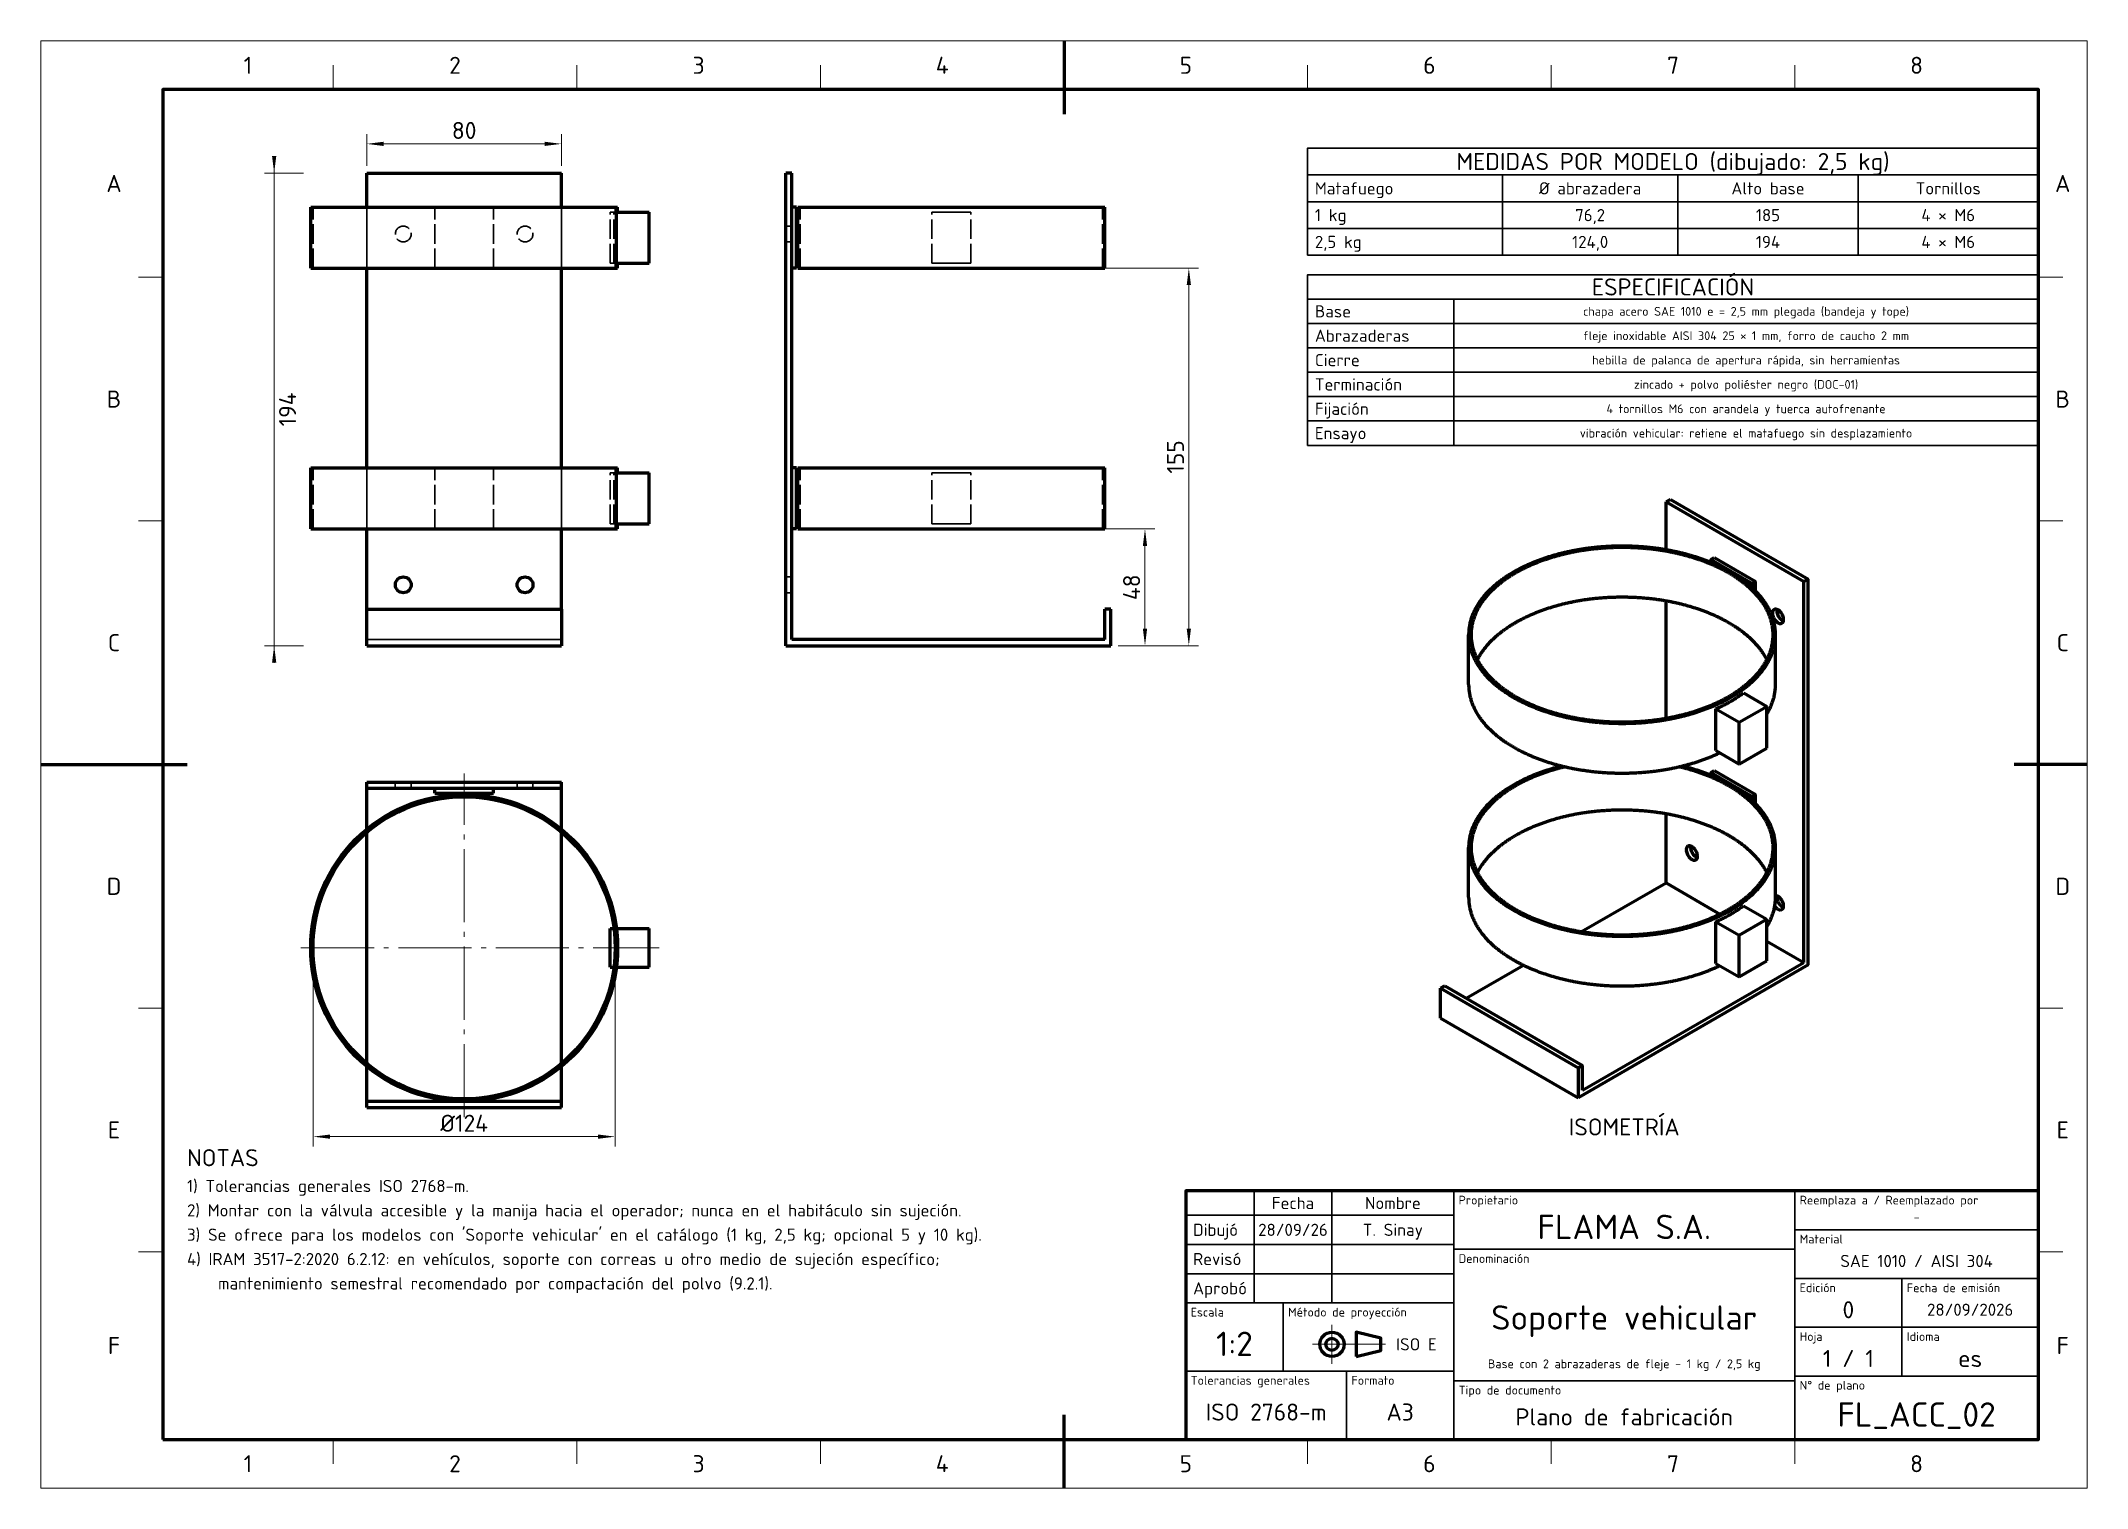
# Paper-space layout 'Lamina' of a CAD drawing. Header units: millimetres. Extents: x 0 to 420, y 0 to 297.
# The model-space entities are those that its viewports show. They can reach past a viewport. Long polylines and large blocks are cut down to what shows.
import ezdxf
from ezdxf.enums import TextEntityAlignment as Align

# ---------------------------------------------------------------- set-up
doc = ezdxf.new("R2010")
doc.units = ezdxf.units.MM
doc.linetypes.add('IRAM-E-TRAZOS', pattern=[5, 4, -1])
doc.linetypes.add('IRAM-F-TRAZO-PUNTO', pattern=[20, 15, -2, 1, -2])
for name, color, linetype, lineweight in [('01-VISIBLE', 7, 'CONTINUOUS', 70), ('02-OCULTA', 4, 'IRAM-E-TRAZOS', 35), ('03-EJE', 1, 'IRAM-F-TRAZO-PUNTO', 18), ('04-COTA', 3, 'CONTINUOUS', 18), ('06-TEXTO', 7, 'CONTINUOUS', 25), ('07-RECUADRO', 7, 'CONTINUOUS', 70), ('08-FINA', 5, 'CONTINUOUS', 18), ('10-ROTULO', 7, 'CONTINUOUS', 35), ('11-TEXTO-ROTULO', 7, 'CONTINUOUS', 25)]:
    doc.layers.add(name, color=color, linetype=linetype, lineweight=lineweight)
doc.styles.add('ISO3098', font='isocpeur.ttf')
doc.dimstyles.new('FLAMA-IRAM', dxfattribs={"dimtxt": 3.5, "dimasz": 3.5, "dimexe": 2, "dimexo": 1.5, "dimgap": 1, "dimtad": 1, "dimdec": 1, "dimtxsty": 'ISO3098', "dimblk": 'IRAM_FLECHA', "dimblk1": 'IRAM_FLECHA', "dimblk2": 'IRAM_FLECHA', "dimcen": 2.5, "dimclrd": 256, "dimclre": 256, "dimclrt": 256, "dimazin": 3, "dimtfac": 1, "dimtmove": 0, "dimatfit": 3, "dimlwd": 18, "dimlwe": 18})

psp = doc.layouts.new('Lamina')

msp = doc.modelspace()

# ---------------------------------------------------------------- texts
at = {"layer": '06-TEXTO', "style": 'ISO3098'}
for s, height, p in [('1', 3.5, (42.5, 292)), ('2', 3.5, (85, 292)), ('3', 3.5, (135, 292)), ('4', 3.5, (185, 292)), ('5', 3.5, (235, 292)), ('6', 3.5, (285, 292)), ('7', 3.5, (335, 292)), ('8', 3.5, (385, 292)), ('MEDIDAS POR MODELO (dibujado: 2,5 kg)', 3.5, (335, 272.25)), ('A', 3.5, (15, 267.75)), ('A', 3.5, (415, 267.75)), ('Ø abrazadera', 2.5, (318, 266.75)), ('Alto base', 2.5, (354.5, 266.75)), ('Tornillos', 2.5, (391.5, 266.75)), ('76,2', 2.5, (318, 261.25)), ('185', 2.5, (354.5, 261.25)), ('4 × M6', 2.5, (391.5, 261.25)), ('124,0', 2.5, (318, 255.75)), ('194', 2.5, (354.5, 255.75)), ('4 × M6', 2.5, (391.5, 255.75)), ('ESPECIFICACIÓN', 3.5, (335, 246.5)), ('chapa acero SAE 1010 e = 2,5 mm plegada (bandeja y tope)', 1.8, (350, 241.5)), ('fleje inoxidable AISI 304 25 × 1 mm, forro de caucho 2 mm', 1.8, (350, 236.5)), ('hebilla de palanca de apertura rápida, sin herramientas', 1.8, (350, 231.5)), ('zincado + polvo poliéster negro (DOC-01)', 1.8, (350, 226.5)), ('B', 3.5, (15, 223.5)), ('B', 3.5, (415, 223.5)), ('4 tornillos M6 con arandela y tuerca autofrenante', 1.8, (350, 221.5)), ('vibración vehicular: retiene el matafuego sin desplazamiento', 1.8, (350, 216.5)), ('C', 3.5, (15, 173.5)), ('C', 3.5, (415, 173.5)), ('D', 3.5, (15, 123.5)), ('D', 3.5, (415, 123.5)), ('ISOMETRÍA', 3.5, (325, 74.11)), ('E', 3.5, (15, 73.5)), ('E', 3.5, (415, 73.5)), ('F', 3.5, (15, 29.25)), ('F', 3.5, (415, 29.25)), ('1', 3.5, (42.5, 5)), ('2', 3.5, (85, 5)), ('3', 3.5, (135, 5)), ('4', 3.5, (185, 5)), ('5', 3.5, (235, 5)), ('6', 3.5, (285, 5)), ('7', 3.5, (335, 5)), ('8', 3.5, (385, 5))]:
    msp.add_text(s, height=height, dxfattribs=at).set_placement(p, align=Align.MIDDLE_CENTER)
for s, p in [('Matafuego', (261.5, 266.75)), ('1 kg', (261.5, 261.25)), ('2,5 kg', (261.5, 255.75)), ('Base', (261.5, 241.5)), ('Abrazaderas', (261.5, 236.5)), ('Cierre', (261.5, 231.5)), ('Terminación', (261.5, 226.5)), ('Fijación', (261.5, 221.5)), ('Ensayo', (261.5, 216.5))]:
    msp.add_text(s, height=2.5, dxfattribs=at).set_placement(p, align=Align.MIDDLE_LEFT)
for s, height, p in [('NOTAS', 3.5, (30, 65)), ('1) Tolerancias generales ISO 2768-m.', 2.5, (30, 60)), ('2) Montar con la válvula accesible y la manija hacia el operador; nunca en el habitáculo sin sujeción.', 2.5, (30, 55)), ("3) Se ofrece para los modelos con 'Soporte vehicular' en el catálogo (1 kg, 2,5 kg; opcional 5 y 10 kg).", 2.5, (30, 50)), ('4) IRAM 3517-2:2020 6.2.12: en vehículos, soporte con correas u otro medio de sujeción específico;', 2.5, (30, 45)), ('    mantenimiento semestral recomendado por compactación del polvo (9.2.1).', 2.5, (30, 40))]:
    msp.add_text(s, height=height, dxfattribs=at).set_placement(p, align=Align.BOTTOM_LEFT)
at = {"layer": '11-TEXTO-ROTULO', "style": 'ISO3098'}
for s, height, p in [('Fecha', 2.5, (257, 58.5)), ('Nombre', 2.5, (277.5, 58.5)), ('FLAMA S.A.', 5, (325, 53.6)), ('-', 1.8, (385, 55.6)), ('28/09/26', 2.5, (257, 53)), ('T. Sinay', 2.5, (277.5, 53)), ('SAE 1010 / AISI 304', 2.5, (385, 46.6)), ('0', 3.5, (371, 36.6)), ('28/09/2026', 2.5, (396, 36.6)), ('Soporte vehicular', 5, (325, 35)), ('1:2', 5, (245, 29.6)), ('Base con 2 abrazaderas de fleje - 1 kg / 2,5 kg', 1.8, (325, 25.5)), ('1 / 1', 3.5, (371, 26.6)), ('es', 3.5, (396, 26.6)), ('ISO 2768-m', 3.5, (251.5, 15.6)), ('A3', 3.5, (279, 15.6)), ('FL_ACC_02', 5, (385, 15.1)), ('Plano de fabricación', 3.5, (325, 14.6))]:
    msp.add_text(s, height=height, dxfattribs=at).set_placement(p, align=Align.MIDDLE_CENTER)
for s, p in [('Propietario', (291, 60)), ('Reemplaza a / Reemplazado por', (361, 60)), ('Material', (361, 52)), ('Denominación', (291, 48)), ('Edición', (361, 42)), ('Fecha de emisión', (383, 42)), ('Escala', (236, 37)), ('Método de proyección', (256, 37)), ('Hoja', (361, 32)), ('Idioma', (383, 32)), ('Tolerancias generales', (236, 23)), ('Formato', (269, 23)), ('Tipo de documento', (291, 21)), ('N° de plano', (361, 22))]:
    msp.add_text(s, height=1.8, dxfattribs=at).set_placement(p, align=Align.TOP_LEFT)
for s, p in [('Dibujó', (236.5, 53)), ('Revisó', (236.5, 47)), ('Aprobó', (236.5, 41))]:
    msp.add_text(s, height=2.5, dxfattribs=at).set_placement(p, align=Align.MIDDLE_LEFT)
msp.add_text('ISO E', height=2.5, dxfattribs=at).set_placement((286.5, 29.5), align=Align.MIDDLE_RIGHT)

# ---------------------------------------------------------------- blocks, each defined once
blk = doc.blocks.new('IRAM_FLECHA')
blk.add_solid([(0, 0), (-1, 0.125), (-1, -0.125)])

# ---------------------------------------------------------------- dimensions: what is measured, and where the dimension line sits
at = {"layer": '04-COTA'}
for base, p1, p2, override in [((66.875, 275.875), (66.875, 269.875), (106.875, 269.875), {"dimlfac": 2}), ((55.871, 72.125), (55.871, 110.875), (117.871, 110.875), {"dimlfac": 2, "dimpost": '%%c<>'})]:
    msp.add_linear_dim(base=base, p1=p1, p2=p2, dimstyle='FLAMA-IRAM', override=override, dxfattribs=at).render()
msp.add_linear_dim(base=(47.875, 269.875), p1=(55.375, 269.875), p2=(55.375, 172.875), angle=90, text='194', dimstyle='FLAMA-IRAM', override={"dimlfac": 2}, dxfattribs=at).render()
for base, p2 in [((235.625, 172.875), (186.875, 250.375)), ((226.625, 172.875), (186.875, 196.875))]:
    msp.add_linear_dim(base=base, p1=(219.625, 172.875), p2=p2, angle=90, dimstyle='FLAMA-IRAM', override={"dimlfac": 2}, dxfattribs=at).render()

# ---------------------------------------------------------------- linework, layer by layer
at = {"layer": '01-VISIBLE'}
for p, q in [((66.875, 262.875), (66.875, 269.875)), ((66.875, 269.875), (106.875, 269.875)), ((106.875, 262.875), (106.875, 269.875)), ((152.875, 172.875), (152.875, 269.875)), ((154.125, 269.875), (152.875, 269.875)), ((154.125, 174.125), (154.125, 269.875)), ((55.375, 250.375), (55.375, 262.875)), ((118.12, 251.375), (118.12, 261.875)), ((118.12, 261.875), (124.875, 261.875)), ((118.375, 261.875), (118.375, 262.875)), ((124.875, 251.375), (124.875, 261.875)), ((155.125, 262.875), (154.125, 262.875)), ((155.125, 250.375), (155.125, 262.875)), ((155.375, 250.375), (155.375, 262.875)), ((218.375, 250.375), (218.375, 262.875)), ((66.875, 209.375), (66.875, 250.375)), ((106.875, 209.375), (106.875, 250.375)), ((118.12, 251.375), (124.875, 251.375)), ((118.375, 250.375), (118.375, 251.375)), ((155.125, 250.375), (154.125, 250.375)), ((55.375, 196.875), (55.375, 209.375)), ((118.12, 197.875), (118.12, 208.375)), ((118.12, 208.375), (124.875, 208.375)), ((118.375, 208.375), (118.375, 209.375)), ((124.875, 197.875), (124.875, 208.375)), ((155.125, 209.375), (154.125, 209.375)), ((155.125, 196.875), (155.125, 209.375)), ((155.375, 196.875), (155.375, 209.375)), ((218.375, 196.875), (218.375, 209.375)), ((333.574, 202.38), (334.458, 202.89)), ((333.574, 192.555), (333.574, 202.38)), ((333.574, 202.38), (361.858, 186.05)), ((334.458, 202.89), (362.742, 186.56)), ((118.12, 197.875), (124.875, 197.875)), ((118.375, 196.875), (118.375, 197.875)), ((66.875, 180.375), (66.875, 196.875)), ((106.875, 180.375), (106.875, 196.875)), ((155.125, 196.875), (154.125, 196.875)), ((342.766, 190.541), (343.473, 190.949)), ((342.766, 189.97), (342.766, 190.541)), ((342.766, 190.541), (351.251, 185.642)), ((343.473, 190.949), (351.958, 186.05)), ((351.251, 185.642), (351.958, 186.05)), ((351.251, 184.786), (351.251, 185.642)), ((351.958, 184.101), (351.958, 186.05)), ((361.858, 186.05), (362.742, 186.56)), ((361.858, 107.871), (361.858, 186.05)), ((362.742, 107.36), (362.742, 186.56)), ((333.574, 158.005), (333.574, 182.047)), ((66.875, 172.875), (66.875, 180.375)), ((66.875, 180.375), (106.875, 180.375)), ((106.875, 180.375), (106.875, 172.875)), ((218.375, 174.125), (218.375, 180.375)), ((219.625, 180.375), (218.375, 180.375)), ((219.625, 172.875), (219.625, 180.375)), ((66.875, 172.875), (106.875, 172.875)), ((152.875, 172.875), (219.625, 172.875)), ((218.375, 174.125), (154.125, 174.125)), ((293.058, 164.923), (293.058, 175.129)), ((356.058, 164.923), (356.058, 175.129)), ((343.823, 151.351), (343.823, 159.924)), ((343.823, 159.924), (348.6, 157.167)), ((348.6, 157.167), (354.257, 160.433)), ((349.48, 163.19), (354.257, 160.433)), ((354.257, 151.859), (354.257, 160.433)), ((348.6, 148.593), (348.6, 157.167)), ((343.823, 151.351), (348.6, 148.593)), ((348.6, 148.593), (354.257, 151.859)), ((342.766, 146.858), (343.473, 147.267)), ((343.473, 147.267), (351.958, 142.368)), ((66.871, 143.625), (66.871, 144.875)), ((66.871, 144.875), (106.871, 144.875)), ((66.871, 135.211), (66.871, 143.625)), ((66.871, 143.625), (106.871, 143.625)), ((80.871, 142.625), (80.871, 143.625)), ((92.871, 142.625), (92.871, 143.625)), ((106.871, 143.625), (106.871, 144.875)), ((106.871, 135.211), (106.871, 143.625)), ((342.766, 146.858), (351.251, 141.959)), ((342.766, 146.287), (342.766, 146.858)), ((80.871, 142.625), (92.871, 142.625)), ((351.251, 141.959), (351.958, 142.368)), ((351.251, 141.103), (351.251, 141.959)), ((351.958, 140.418), (351.958, 142.368)), ((66.871, 87.19), (66.871, 134.56)), ((106.871, 87.19), (106.871, 134.56)), ((333.574, 124.2), (333.574, 138.365)), ((293.058, 121.241), (293.058, 131.447)), ((356.058, 121.241), (356.058, 131.447)), ((316.257, 114.203), (333.574, 124.2)), ((333.574, 124.2), (344.639, 117.812)), ((349.48, 119.508), (354.257, 116.75)), ((116.871, 114.875), (117.612, 114.875)), ((116.871, 106.875), (116.871, 114.875)), ((118.116, 114.875), (124.871, 114.875)), ((124.871, 106.875), (124.871, 114.875)), ((343.823, 107.668), (343.823, 116.242)), ((343.823, 116.242), (348.6, 113.484)), ((348.6, 113.484), (354.257, 116.75)), ((348.6, 104.911), (348.6, 113.484)), ((354.257, 108.177), (354.257, 116.75)), ((354.257, 112.259), (361.858, 107.871)), ((116.871, 106.875), (117.612, 106.875)), ((118.116, 106.875), (124.871, 106.875)), ((292.561, 100.522), (304.314, 107.307)), ((362.742, 107.36), (315.542, 80.11)), ((316.426, 81.641), (361.858, 107.871)), ((343.823, 107.668), (348.6, 104.911)), ((348.6, 104.911), (354.257, 108.177)), ((287.258, 102.563), (288.142, 103.074)), ((287.258, 96.44), (287.258, 102.563)), ((287.258, 102.563), (315.542, 86.233)), ((288.142, 103.074), (316.426, 86.744)), ((287.258, 96.44), (315.542, 80.11)), ((66.871, 79.375), (66.871, 86.539)), ((106.871, 79.375), (106.871, 86.539)), ((315.542, 86.233), (316.426, 86.744)), ((315.542, 86.233), (315.542, 80.11)), ((316.426, 81.641), (316.426, 86.744)), ((66.871, 78.125), (66.871, 79.375)), ((66.871, 79.375), (106.871, 79.375)), ((66.871, 78.125), (106.871, 78.125)), ((106.871, 78.125), (106.871, 79.375))]:
    msp.add_line(p, q, dxfattribs=at)
for points in [[(55.375, 262.875), (55.575, 262.875), (55.775, 262.875), (55.975, 262.875), (56.175, 262.875), (56.375, 262.875), (56.575, 262.875), (56.775, 262.875), (56.975, 262.875), (57.175, 262.875), (57.375, 262.875), (57.575, 262.875), (57.775, 262.875), (57.975, 262.875), (58.175, 262.875), (58.375, 262.875), (58.575, 262.875), (58.775, 262.875), (58.975, 262.875), (59.175, 262.875), (59.375, 262.875), (59.575, 262.875), (59.775, 262.875), (59.975, 262.875), (60.175, 262.875), (60.375, 262.875), (60.575, 262.875), (60.775, 262.875), (60.975, 262.875), (61.175, 262.875), (61.375, 262.875), (61.575, 262.875), (61.775, 262.875), (61.975, 262.875), (62.175, 262.875), (62.375, 262.875), (62.575, 262.875), (62.775, 262.875), (62.975, 262.875), (63.175, 262.875), (63.375, 262.875), (63.575, 262.875), (63.775, 262.875), (63.975, 262.875), (64.175, 262.875), (64.375, 262.875), (64.575, 262.875), (64.775, 262.875), (64.975, 262.875), (65.175, 262.875), (65.375, 262.875), (65.575, 262.875), (65.775, 262.875), (65.975, 262.875), (66.175, 262.875), (66.375, 262.875), (66.575, 262.875), (66.775, 262.875), (66.975, 262.875), (67.175, 262.875), (67.375, 262.875), (67.575, 262.875), (67.775, 262.875), (67.975, 262.875), (68.175, 262.875), (68.375, 262.875), (68.575, 262.875), (68.775, 262.875), (68.975, 262.875), (69.175, 262.875), (69.375, 262.875), (69.575, 262.875), (69.775, 262.875), (69.975, 262.875), (70.175, 262.875), (70.375, 262.875), (70.575, 262.875), (70.775, 262.875), (70.975, 262.875), (71.175, 262.875), (71.375, 262.875), (71.575, 262.875), (71.775, 262.875), (71.975, 262.875), (72.175, 262.875), (72.375, 262.875), (72.575, 262.875), (72.775, 262.875), (72.975, 262.875), (73.175, 262.875), (73.375, 262.875), (73.575, 262.875), (73.775, 262.875), (73.975, 262.875), (74.175, 262.875), (74.375, 262.875), (74.575, 262.875), (74.775, 262.875), (74.975, 262.875), (75.175, 262.875), (75.375, 262.875), (75.575, 262.875), (75.775, 262.875), (75.975, 262.875), (76.175, 262.875), (76.375, 262.875), (76.575, 262.875), (76.775, 262.875), (76.975, 262.875), (77.175, 262.875), (77.375, 262.875), (77.575, 262.875), (77.775, 262.875), (77.975, 262.875), (78.175, 262.875), (78.375, 262.875), (78.575, 262.875), (78.775, 262.875), (78.975, 262.875), (79.175, 262.875), (79.375, 262.875), (79.575, 262.875), (79.775, 262.875), (79.975, 262.875), (80.175, 262.875), (80.375, 262.875), (80.575, 262.875), (80.775, 262.875), (80.975, 262.875), (81.175, 262.875), (81.375, 262.875), (81.575, 262.875), (81.775, 262.875), (81.975, 262.875), (82.175, 262.875), (82.375, 262.875), (82.575, 262.875), (82.775, 262.875), (82.975, 262.875), (83.175, 262.875), (83.375, 262.875), (83.575, 262.875), (83.775, 262.875), (83.975, 262.875), (84.175, 262.875), (84.375, 262.875), (84.575, 262.875), (84.775, 262.875), (84.975, 262.875), (85.175, 262.875), (85.375, 262.875), (85.575, 262.875), (85.775, 262.875), (85.975, 262.875), (86.175, 262.875), (86.375, 262.875), (86.575, 262.875), (86.775, 262.875), (86.975, 262.875), (87.175, 262.875), (87.375, 262.875), (87.575, 262.875), (87.775, 262.875), (87.975, 262.875), (88.175, 262.875), (88.375, 262.875), (88.575, 262.875), (88.775, 262.875), (88.975, 262.875), (89.175, 262.875), (89.375, 262.875), (89.575, 262.875), (89.775, 262.875), (89.975, 262.875), (90.175, 262.875), (90.375, 262.875), (90.575, 262.875), (90.775, 262.875), (90.975, 262.875), (91.175, 262.875), (91.375, 262.875), (91.575, 262.875), (91.775, 262.875), (91.975, 262.875), (92.175, 262.875), (92.375, 262.875), (92.575, 262.875), (92.775, 262.875), (92.975, 262.875), (93.175, 262.875), (93.375, 262.875), (93.575, 262.875), (93.775, 262.875), (93.975, 262.875), (94.175, 262.875), (94.375, 262.875), (94.575, 262.875), (94.775, 262.875), (94.975, 262.875), (95.175, 262.875), (95.375, 262.875), (95.575, 262.875), (95.775, 262.875), (95.975, 262.875), (96.175, 262.875), (96.375, 262.875), (96.575, 262.875), (96.775, 262.875), (96.975, 262.875), (97.175, 262.875), (97.375, 262.875), (97.575, 262.875), (97.775, 262.875), (97.975, 262.875), (98.175, 262.875), (98.375, 262.875), (98.575, 262.875), (98.775, 262.875), (98.975, 262.875), (99.175, 262.875), (99.375, 262.875), (99.575, 262.875), (99.775, 262.875), (99.975, 262.875), (100.175, 262.875), (100.375, 262.875), (100.575, 262.875), (100.775, 262.875), (100.975, 262.875), (101.175, 262.875), (101.375, 262.875), (101.575, 262.875), (101.775, 262.875), (101.975, 262.875), (102.175, 262.875), (102.375, 262.875), (102.575, 262.875), (102.775, 262.875), (102.975, 262.875), (103.175, 262.875), (103.375, 262.875), (103.575, 262.875), (103.775, 262.875), (103.975, 262.875), (104.175, 262.875), (104.375, 262.875), (104.575, 262.875), (104.775, 262.875), (104.975, 262.875), (105.175, 262.875), (105.375, 262.875), (105.575, 262.875), (105.775, 262.875), (105.975, 262.875), (106.175, 262.875), (106.375, 262.875), (106.575, 262.875), (106.775, 262.875), (106.975, 262.875), (107.175, 262.875), (107.375, 262.875), (107.575, 262.875), (107.775, 262.875), (107.975, 262.875), (108.175, 262.875), (108.375, 262.875), (108.575, 262.875), (108.775, 262.875), (108.975, 262.875), (109.175, 262.875), (109.375, 262.875), (109.575, 262.875), (109.775, 262.875), (109.975, 262.875), (110.175, 262.875), (110.375, 262.875), (110.575, 262.875), (110.775, 262.875), (110.975, 262.875), (111.175, 262.875), (111.375, 262.875), (111.575, 262.875), (111.775, 262.875), (111.975, 262.875), (112.175, 262.875), (112.375, 262.875), (112.575, 262.875), (112.775, 262.875), (112.975, 262.875), (113.175, 262.875), (113.375, 262.875), (113.575, 262.875), (113.775, 262.875), (113.975, 262.875), (114.175, 262.875), (114.375, 262.875), (114.575, 262.875), (114.775, 262.875), (114.975, 262.875), (115.175, 262.875), (115.375, 262.875), (115.575, 262.875), (115.775, 262.875), (115.975, 262.875), (116.175, 262.875), (116.375, 262.875), (116.575, 262.875), (116.775, 262.875), (116.975, 262.875), (117.175, 262.875), (117.375, 262.875), (117.575, 262.875), (117.775, 262.875), (117.975, 262.875), (118.175, 262.875), (118.375, 262.875)], [(155.375, 262.875), (155.575, 262.875), (155.775, 262.875), (155.975, 262.875), (156.175, 262.875), (156.375, 262.875), (156.575, 262.875), (156.775, 262.875), (156.975, 262.875), (157.175, 262.875), (157.375, 262.875), (157.575, 262.875), (157.775, 262.875), (157.975, 262.875), (158.175, 262.875), (158.375, 262.875), (158.575, 262.875), (158.775, 262.875), (158.975, 262.875), (159.175, 262.875), (159.375, 262.875), (159.575, 262.875), (159.775, 262.875), (159.975, 262.875), (160.175, 262.875), (160.375, 262.875), (160.575, 262.875), (160.775, 262.875), (160.975, 262.875), (161.175, 262.875), (161.375, 262.875), (161.575, 262.875), (161.775, 262.875), (161.975, 262.875), (162.175, 262.875), (162.375, 262.875), (162.575, 262.875), (162.775, 262.875), (162.975, 262.875), (163.175, 262.875), (163.375, 262.875), (163.575, 262.875), (163.775, 262.875), (163.975, 262.875), (164.175, 262.875), (164.375, 262.875), (164.575, 262.875), (164.775, 262.875), (164.975, 262.875), (165.175, 262.875), (165.375, 262.875), (165.575, 262.875), (165.775, 262.875), (165.975, 262.875), (166.175, 262.875), (166.375, 262.875), (166.575, 262.875), (166.775, 262.875), (166.975, 262.875), (167.175, 262.875), (167.375, 262.875), (167.575, 262.875), (167.775, 262.875), (167.975, 262.875), (168.175, 262.875), (168.375, 262.875), (168.575, 262.875), (168.775, 262.875), (168.975, 262.875), (169.175, 262.875), (169.375, 262.875), (169.575, 262.875), (169.775, 262.875), (169.975, 262.875), (170.175, 262.875), (170.375, 262.875), (170.575, 262.875), (170.775, 262.875), (170.975, 262.875), (171.175, 262.875), (171.375, 262.875), (171.575, 262.875), (171.775, 262.875), (171.975, 262.875), (172.175, 262.875), (172.375, 262.875), (172.575, 262.875), (172.775, 262.875), (172.975, 262.875), (173.175, 262.875), (173.375, 262.875), (173.575, 262.875), (173.775, 262.875), (173.975, 262.875), (174.175, 262.875), (174.375, 262.875), (174.575, 262.875), (174.775, 262.875), (174.975, 262.875), (175.175, 262.875), (175.375, 262.875), (175.575, 262.875), (175.775, 262.875), (175.975, 262.875), (176.175, 262.875), (176.375, 262.875), (176.575, 262.875), (176.775, 262.875), (176.975, 262.875), (177.175, 262.875), (177.375, 262.875), (177.575, 262.875), (177.775, 262.875), (177.975, 262.875), (178.175, 262.875), (178.375, 262.875), (178.575, 262.875), (178.775, 262.875), (178.975, 262.875), (179.175, 262.875), (179.375, 262.875), (179.575, 262.875), (179.775, 262.875), (179.975, 262.875), (180.175, 262.875), (180.375, 262.875), (180.575, 262.875), (180.775, 262.875), (180.975, 262.875), (181.175, 262.875), (181.375, 262.875), (181.575, 262.875), (181.775, 262.875), (181.975, 262.875), (182.175, 262.875), (182.375, 262.875), (182.575, 262.875), (182.775, 262.875), (182.975, 262.875), (183.175, 262.875), (183.375, 262.875), (183.575, 262.875), (183.775, 262.875), (183.975, 262.875), (184.175, 262.875), (184.375, 262.875), (184.575, 262.875), (184.775, 262.875), (184.975, 262.875), (185.175, 262.875), (185.375, 262.875), (185.575, 262.875), (185.775, 262.875), (185.975, 262.875), (186.175, 262.875), (186.375, 262.875), (186.575, 262.875), (186.775, 262.875), (186.975, 262.875), (187.175, 262.875), (187.375, 262.875), (187.575, 262.875), (187.775, 262.875), (187.975, 262.875), (188.175, 262.875), (188.375, 262.875), (188.575, 262.875), (188.775, 262.875), (188.975, 262.875), (189.175, 262.875), (189.375, 262.875), (189.575, 262.875), (189.775, 262.875), (189.975, 262.875), (190.175, 262.875), (190.375, 262.875), (190.575, 262.875), (190.775, 262.875), (190.975, 262.875), (191.175, 262.875), (191.375, 262.875), (191.575, 262.875), (191.775, 262.875), (191.975, 262.875), (192.175, 262.875), (192.375, 262.875), (192.575, 262.875), (192.775, 262.875), (192.975, 262.875), (193.175, 262.875), (193.375, 262.875), (193.575, 262.875), (193.775, 262.875), (193.975, 262.875), (194.175, 262.875), (194.375, 262.875), (194.575, 262.875), (194.775, 262.875), (194.975, 262.875), (195.175, 262.875), (195.375, 262.875), (195.575, 262.875), (195.775, 262.875), (195.975, 262.875), (196.175, 262.875), (196.375, 262.875), (196.575, 262.875), (196.775, 262.875), (196.975, 262.875), (197.175, 262.875), (197.375, 262.875), (197.575, 262.875), (197.775, 262.875), (197.975, 262.875), (198.175, 262.875), (198.375, 262.875), (198.575, 262.875), (198.775, 262.875), (198.975, 262.875), (199.175, 262.875), (199.375, 262.875), (199.575, 262.875), (199.775, 262.875), (199.975, 262.875), (200.175, 262.875), (200.375, 262.875), (200.575, 262.875), (200.775, 262.875), (200.975, 262.875), (201.175, 262.875), (201.375, 262.875), (201.575, 262.875), (201.775, 262.875), (201.975, 262.875), (202.175, 262.875), (202.375, 262.875), (202.575, 262.875), (202.775, 262.875), (202.975, 262.875), (203.175, 262.875), (203.375, 262.875), (203.575, 262.875), (203.775, 262.875), (203.975, 262.875), (204.175, 262.875), (204.375, 262.875), (204.575, 262.875), (204.775, 262.875), (204.975, 262.875), (205.175, 262.875), (205.375, 262.875), (205.575, 262.875), (205.775, 262.875), (205.975, 262.875), (206.175, 262.875), (206.375, 262.875), (206.575, 262.875), (206.775, 262.875), (206.975, 262.875), (207.175, 262.875), (207.375, 262.875), (207.575, 262.875), (207.775, 262.875), (207.975, 262.875), (208.175, 262.875), (208.375, 262.875), (208.575, 262.875), (208.775, 262.875), (208.975, 262.875), (209.175, 262.875), (209.375, 262.875), (209.575, 262.875), (209.775, 262.875), (209.975, 262.875), (210.175, 262.875), (210.375, 262.875), (210.575, 262.875), (210.775, 262.875), (210.975, 262.875), (211.175, 262.875), (211.375, 262.875), (211.575, 262.875), (211.775, 262.875), (211.975, 262.875), (212.175, 262.875), (212.375, 262.875), (212.575, 262.875), (212.775, 262.875), (212.975, 262.875), (213.175, 262.875), (213.375, 262.875), (213.575, 262.875), (213.775, 262.875), (213.975, 262.875), (214.175, 262.875), (214.375, 262.875), (214.575, 262.875), (214.775, 262.875), (214.975, 262.875), (215.175, 262.875), (215.375, 262.875), (215.575, 262.875), (215.775, 262.875), (215.975, 262.875), (216.175, 262.875), (216.375, 262.875), (216.575, 262.875), (216.775, 262.875), (216.975, 262.875), (217.175, 262.875), (217.375, 262.875), (217.575, 262.875), (217.775, 262.875), (217.975, 262.875), (218.175, 262.875), (218.375, 262.875)], [(55.375, 250.375), (55.575, 250.375), (55.775, 250.375), (55.975, 250.375), (56.175, 250.375), (56.375, 250.375), (56.575, 250.375), (56.775, 250.375), (56.975, 250.375), (57.175, 250.375), (57.375, 250.375), (57.575, 250.375), (57.775, 250.375), (57.975, 250.375), (58.175, 250.375), (58.375, 250.375), (58.575, 250.375), (58.775, 250.375), (58.975, 250.375), (59.175, 250.375), (59.375, 250.375), (59.575, 250.375), (59.775, 250.375), (59.975, 250.375), (60.175, 250.375), (60.375, 250.375), (60.575, 250.375), (60.775, 250.375), (60.975, 250.375), (61.175, 250.375), (61.375, 250.375), (61.575, 250.375), (61.775, 250.375), (61.975, 250.375), (62.175, 250.375), (62.375, 250.375), (62.575, 250.375), (62.775, 250.375), (62.975, 250.375), (63.175, 250.375), (63.375, 250.375), (63.575, 250.375), (63.775, 250.375), (63.975, 250.375), (64.175, 250.375), (64.375, 250.375), (64.575, 250.375), (64.775, 250.375), (64.975, 250.375), (65.175, 250.375), (65.375, 250.375), (65.575, 250.375), (65.775, 250.375), (65.975, 250.375), (66.175, 250.375), (66.375, 250.375), (66.575, 250.375), (66.775, 250.375), (66.975, 250.375), (67.175, 250.375), (67.375, 250.375), (67.575, 250.375), (67.775, 250.375), (67.975, 250.375), (68.175, 250.375), (68.375, 250.375), (68.575, 250.375), (68.775, 250.375), (68.975, 250.375), (69.175, 250.375), (69.375, 250.375), (69.575, 250.375), (69.775, 250.375), (69.975, 250.375), (70.175, 250.375), (70.375, 250.375), (70.575, 250.375), (70.775, 250.375), (70.975, 250.375), (71.175, 250.375), (71.375, 250.375), (71.575, 250.375), (71.775, 250.375), (71.975, 250.375), (72.175, 250.375), (72.375, 250.375), (72.575, 250.375), (72.775, 250.375), (72.975, 250.375), (73.175, 250.375), (73.375, 250.375), (73.575, 250.375), (73.775, 250.375), (73.975, 250.375), (74.175, 250.375), (74.375, 250.375), (74.575, 250.375), (74.775, 250.375), (74.975, 250.375), (75.175, 250.375), (75.375, 250.375), (75.575, 250.375), (75.775, 250.375), (75.975, 250.375), (76.175, 250.375), (76.375, 250.375), (76.575, 250.375), (76.775, 250.375), (76.975, 250.375), (77.175, 250.375), (77.375, 250.375), (77.575, 250.375), (77.775, 250.375), (77.975, 250.375), (78.175, 250.375), (78.375, 250.375), (78.575, 250.375), (78.775, 250.375), (78.975, 250.375), (79.175, 250.375), (79.375, 250.375), (79.575, 250.375), (79.775, 250.375), (79.975, 250.375), (80.175, 250.375), (80.375, 250.375), (80.575, 250.375), (80.775, 250.375), (80.975, 250.375), (81.175, 250.375), (81.375, 250.375), (81.575, 250.375), (81.775, 250.375), (81.975, 250.375), (82.175, 250.375), (82.375, 250.375), (82.575, 250.375), (82.775, 250.375), (82.975, 250.375), (83.175, 250.375), (83.375, 250.375), (83.575, 250.375), (83.775, 250.375), (83.975, 250.375), (84.175, 250.375), (84.375, 250.375), (84.575, 250.375), (84.775, 250.375), (84.975, 250.375), (85.175, 250.375), (85.375, 250.375), (85.575, 250.375), (85.775, 250.375), (85.975, 250.375), (86.175, 250.375), (86.375, 250.375), (86.575, 250.375), (86.775, 250.375), (86.975, 250.375), (87.175, 250.375), (87.375, 250.375), (87.575, 250.375), (87.775, 250.375), (87.975, 250.375), (88.175, 250.375), (88.375, 250.375), (88.575, 250.375), (88.775, 250.375), (88.975, 250.375), (89.175, 250.375), (89.375, 250.375), (89.575, 250.375), (89.775, 250.375), (89.975, 250.375), (90.175, 250.375), (90.375, 250.375), (90.575, 250.375), (90.775, 250.375), (90.975, 250.375), (91.175, 250.375), (91.375, 250.375), (91.575, 250.375), (91.775, 250.375), (91.975, 250.375), (92.175, 250.375), (92.375, 250.375), (92.575, 250.375), (92.775, 250.375), (92.975, 250.375), (93.175, 250.375), (93.375, 250.375), (93.575, 250.375), (93.775, 250.375), (93.975, 250.375), (94.175, 250.375), (94.375, 250.375), (94.575, 250.375), (94.775, 250.375), (94.975, 250.375), (95.175, 250.375), (95.375, 250.375), (95.575, 250.375), (95.775, 250.375), (95.975, 250.375), (96.175, 250.375), (96.375, 250.375), (96.575, 250.375), (96.775, 250.375), (96.975, 250.375), (97.175, 250.375), (97.375, 250.375), (97.575, 250.375), (97.775, 250.375), (97.975, 250.375), (98.175, 250.375), (98.375, 250.375), (98.575, 250.375), (98.775, 250.375), (98.975, 250.375), (99.175, 250.375), (99.375, 250.375), (99.575, 250.375), (99.775, 250.375), (99.975, 250.375), (100.175, 250.375), (100.375, 250.375), (100.575, 250.375), (100.775, 250.375), (100.975, 250.375), (101.175, 250.375), (101.375, 250.375), (101.575, 250.375), (101.775, 250.375), (101.975, 250.375), (102.175, 250.375), (102.375, 250.375), (102.575, 250.375), (102.775, 250.375), (102.975, 250.375), (103.175, 250.375), (103.375, 250.375), (103.575, 250.375), (103.775, 250.375), (103.975, 250.375), (104.175, 250.375), (104.375, 250.375), (104.575, 250.375), (104.775, 250.375), (104.975, 250.375), (105.175, 250.375), (105.375, 250.375), (105.575, 250.375), (105.775, 250.375), (105.975, 250.375), (106.175, 250.375), (106.375, 250.375), (106.575, 250.375), (106.775, 250.375), (106.975, 250.375), (107.175, 250.375), (107.375, 250.375), (107.575, 250.375), (107.775, 250.375), (107.975, 250.375), (108.175, 250.375), (108.375, 250.375), (108.575, 250.375), (108.775, 250.375), (108.975, 250.375), (109.175, 250.375), (109.375, 250.375), (109.575, 250.375), (109.775, 250.375), (109.975, 250.375), (110.175, 250.375), (110.375, 250.375), (110.575, 250.375), (110.775, 250.375), (110.975, 250.375), (111.175, 250.375), (111.375, 250.375), (111.575, 250.375), (111.775, 250.375), (111.975, 250.375), (112.175, 250.375), (112.375, 250.375), (112.575, 250.375), (112.775, 250.375), (112.975, 250.375), (113.175, 250.375), (113.375, 250.375), (113.575, 250.375), (113.775, 250.375), (113.975, 250.375), (114.175, 250.375), (114.375, 250.375), (114.575, 250.375), (114.775, 250.375), (114.975, 250.375), (115.175, 250.375), (115.375, 250.375), (115.575, 250.375), (115.775, 250.375), (115.975, 250.375), (116.175, 250.375), (116.375, 250.375), (116.575, 250.375), (116.775, 250.375), (116.975, 250.375), (117.175, 250.375), (117.375, 250.375), (117.575, 250.375), (117.775, 250.375), (117.975, 250.375), (118.175, 250.375), (118.375, 250.375)], [(155.375, 250.375), (155.575, 250.375), (155.775, 250.375), (155.975, 250.375), (156.175, 250.375), (156.375, 250.375), (156.575, 250.375), (156.775, 250.375), (156.975, 250.375), (157.175, 250.375), (157.375, 250.375), (157.575, 250.375), (157.775, 250.375), (157.975, 250.375), (158.175, 250.375), (158.375, 250.375), (158.575, 250.375), (158.775, 250.375), (158.975, 250.375), (159.175, 250.375), (159.375, 250.375), (159.575, 250.375), (159.775, 250.375), (159.975, 250.375), (160.175, 250.375), (160.375, 250.375), (160.575, 250.375), (160.775, 250.375), (160.975, 250.375), (161.175, 250.375), (161.375, 250.375), (161.575, 250.375), (161.775, 250.375), (161.975, 250.375), (162.175, 250.375), (162.375, 250.375), (162.575, 250.375), (162.775, 250.375), (162.975, 250.375), (163.175, 250.375), (163.375, 250.375), (163.575, 250.375), (163.775, 250.375), (163.975, 250.375), (164.175, 250.375), (164.375, 250.375), (164.575, 250.375), (164.775, 250.375), (164.975, 250.375), (165.175, 250.375), (165.375, 250.375), (165.575, 250.375), (165.775, 250.375), (165.975, 250.375), (166.175, 250.375), (166.375, 250.375), (166.575, 250.375), (166.775, 250.375), (166.975, 250.375), (167.175, 250.375), (167.375, 250.375), (167.575, 250.375), (167.775, 250.375), (167.975, 250.375), (168.175, 250.375), (168.375, 250.375), (168.575, 250.375), (168.775, 250.375), (168.975, 250.375), (169.175, 250.375), (169.375, 250.375), (169.575, 250.375), (169.775, 250.375), (169.975, 250.375), (170.175, 250.375), (170.375, 250.375), (170.575, 250.375), (170.775, 250.375), (170.975, 250.375), (171.175, 250.375), (171.375, 250.375), (171.575, 250.375), (171.775, 250.375), (171.975, 250.375), (172.175, 250.375), (172.375, 250.375), (172.575, 250.375), (172.775, 250.375), (172.975, 250.375), (173.175, 250.375), (173.375, 250.375), (173.575, 250.375), (173.775, 250.375), (173.975, 250.375), (174.175, 250.375), (174.375, 250.375), (174.575, 250.375), (174.775, 250.375), (174.975, 250.375), (175.175, 250.375), (175.375, 250.375), (175.575, 250.375), (175.775, 250.375), (175.975, 250.375), (176.175, 250.375), (176.375, 250.375), (176.575, 250.375), (176.775, 250.375), (176.975, 250.375), (177.175, 250.375), (177.375, 250.375), (177.575, 250.375), (177.775, 250.375), (177.975, 250.375), (178.175, 250.375), (178.375, 250.375), (178.575, 250.375), (178.775, 250.375), (178.975, 250.375), (179.175, 250.375), (179.375, 250.375), (179.575, 250.375), (179.775, 250.375), (179.975, 250.375), (180.175, 250.375), (180.375, 250.375), (180.575, 250.375), (180.775, 250.375), (180.975, 250.375), (181.175, 250.375), (181.375, 250.375), (181.575, 250.375), (181.775, 250.375), (181.975, 250.375), (182.175, 250.375), (182.375, 250.375), (182.575, 250.375), (182.775, 250.375), (182.975, 250.375), (183.175, 250.375), (183.375, 250.375), (183.575, 250.375), (183.775, 250.375), (183.975, 250.375), (184.175, 250.375), (184.375, 250.375), (184.575, 250.375), (184.775, 250.375), (184.975, 250.375), (185.175, 250.375), (185.375, 250.375), (185.575, 250.375), (185.775, 250.375), (185.975, 250.375), (186.175, 250.375), (186.375, 250.375), (186.575, 250.375), (186.775, 250.375), (186.975, 250.375), (187.175, 250.375), (187.375, 250.375), (187.575, 250.375), (187.775, 250.375), (187.975, 250.375), (188.175, 250.375), (188.375, 250.375), (188.575, 250.375), (188.775, 250.375), (188.975, 250.375), (189.175, 250.375), (189.375, 250.375), (189.575, 250.375), (189.775, 250.375), (189.975, 250.375), (190.175, 250.375), (190.375, 250.375), (190.575, 250.375), (190.775, 250.375), (190.975, 250.375), (191.175, 250.375), (191.375, 250.375), (191.575, 250.375), (191.775, 250.375), (191.975, 250.375), (192.175, 250.375), (192.375, 250.375), (192.575, 250.375), (192.775, 250.375), (192.975, 250.375), (193.175, 250.375), (193.375, 250.375), (193.575, 250.375), (193.775, 250.375), (193.975, 250.375), (194.175, 250.375), (194.375, 250.375), (194.575, 250.375), (194.775, 250.375), (194.975, 250.375), (195.175, 250.375), (195.375, 250.375), (195.575, 250.375), (195.775, 250.375), (195.975, 250.375), (196.175, 250.375), (196.375, 250.375), (196.575, 250.375), (196.775, 250.375), (196.975, 250.375), (197.175, 250.375), (197.375, 250.375), (197.575, 250.375), (197.775, 250.375), (197.975, 250.375), (198.175, 250.375), (198.375, 250.375), (198.575, 250.375), (198.775, 250.375), (198.975, 250.375), (199.175, 250.375), (199.375, 250.375), (199.575, 250.375), (199.775, 250.375), (199.975, 250.375), (200.175, 250.375), (200.375, 250.375), (200.575, 250.375), (200.775, 250.375), (200.975, 250.375), (201.175, 250.375), (201.375, 250.375), (201.575, 250.375), (201.775, 250.375), (201.975, 250.375), (202.175, 250.375), (202.375, 250.375), (202.575, 250.375), (202.775, 250.375), (202.975, 250.375), (203.175, 250.375), (203.375, 250.375), (203.575, 250.375), (203.775, 250.375), (203.975, 250.375), (204.175, 250.375), (204.375, 250.375), (204.575, 250.375), (204.775, 250.375), (204.975, 250.375), (205.175, 250.375), (205.375, 250.375), (205.575, 250.375), (205.775, 250.375), (205.975, 250.375), (206.175, 250.375), (206.375, 250.375), (206.575, 250.375), (206.775, 250.375), (206.975, 250.375), (207.175, 250.375), (207.375, 250.375), (207.575, 250.375), (207.775, 250.375), (207.975, 250.375), (208.175, 250.375), (208.375, 250.375), (208.575, 250.375), (208.775, 250.375), (208.975, 250.375), (209.175, 250.375), (209.375, 250.375), (209.575, 250.375), (209.775, 250.375), (209.975, 250.375), (210.175, 250.375), (210.375, 250.375), (210.575, 250.375), (210.775, 250.375), (210.975, 250.375), (211.175, 250.375), (211.375, 250.375), (211.575, 250.375), (211.775, 250.375), (211.975, 250.375), (212.175, 250.375), (212.375, 250.375), (212.575, 250.375), (212.775, 250.375), (212.975, 250.375), (213.175, 250.375), (213.375, 250.375), (213.575, 250.375), (213.775, 250.375), (213.975, 250.375), (214.175, 250.375), (214.375, 250.375), (214.575, 250.375), (214.775, 250.375), (214.975, 250.375), (215.175, 250.375), (215.375, 250.375), (215.575, 250.375), (215.775, 250.375), (215.975, 250.375), (216.175, 250.375), (216.375, 250.375), (216.575, 250.375), (216.775, 250.375), (216.975, 250.375), (217.175, 250.375), (217.375, 250.375), (217.575, 250.375), (217.775, 250.375), (217.975, 250.375), (218.175, 250.375), (218.375, 250.375)], [(55.375, 209.375), (55.575, 209.375), (55.775, 209.375), (55.975, 209.375), (56.175, 209.375), (56.375, 209.375), (56.575, 209.375), (56.775, 209.375), (56.975, 209.375), (57.175, 209.375), (57.375, 209.375), (57.575, 209.375), (57.775, 209.375), (57.975, 209.375), (58.175, 209.375), (58.375, 209.375), (58.575, 209.375), (58.775, 209.375), (58.975, 209.375), (59.175, 209.375), (59.375, 209.375), (59.575, 209.375), (59.775, 209.375), (59.975, 209.375), (60.175, 209.375), (60.375, 209.375), (60.575, 209.375), (60.775, 209.375), (60.975, 209.375), (61.175, 209.375), (61.375, 209.375), (61.575, 209.375), (61.775, 209.375), (61.975, 209.375), (62.175, 209.375), (62.375, 209.375), (62.575, 209.375), (62.775, 209.375), (62.975, 209.375), (63.175, 209.375), (63.375, 209.375), (63.575, 209.375), (63.775, 209.375), (63.975, 209.375), (64.175, 209.375), (64.375, 209.375), (64.575, 209.375), (64.775, 209.375), (64.975, 209.375), (65.175, 209.375), (65.375, 209.375), (65.575, 209.375), (65.775, 209.375), (65.975, 209.375), (66.175, 209.375), (66.375, 209.375), (66.575, 209.375), (66.775, 209.375), (66.975, 209.375), (67.175, 209.375), (67.375, 209.375), (67.575, 209.375), (67.775, 209.375), (67.975, 209.375), (68.175, 209.375), (68.375, 209.375), (68.575, 209.375), (68.775, 209.375), (68.975, 209.375), (69.175, 209.375), (69.375, 209.375), (69.575, 209.375), (69.775, 209.375), (69.975, 209.375), (70.175, 209.375), (70.375, 209.375), (70.575, 209.375), (70.775, 209.375), (70.975, 209.375), (71.175, 209.375), (71.375, 209.375), (71.575, 209.375), (71.775, 209.375), (71.975, 209.375), (72.175, 209.375), (72.375, 209.375), (72.575, 209.375), (72.775, 209.375), (72.975, 209.375), (73.175, 209.375), (73.375, 209.375), (73.575, 209.375), (73.775, 209.375), (73.975, 209.375), (74.175, 209.375), (74.375, 209.375), (74.575, 209.375), (74.775, 209.375), (74.975, 209.375), (75.175, 209.375), (75.375, 209.375), (75.575, 209.375), (75.775, 209.375), (75.975, 209.375), (76.175, 209.375), (76.375, 209.375), (76.575, 209.375), (76.775, 209.375), (76.975, 209.375), (77.175, 209.375), (77.375, 209.375), (77.575, 209.375), (77.775, 209.375), (77.975, 209.375), (78.175, 209.375), (78.375, 209.375), (78.575, 209.375), (78.775, 209.375), (78.975, 209.375), (79.175, 209.375), (79.375, 209.375), (79.575, 209.375), (79.775, 209.375), (79.975, 209.375), (80.175, 209.375), (80.375, 209.375), (80.575, 209.375), (80.775, 209.375), (80.975, 209.375), (81.175, 209.375), (81.375, 209.375), (81.575, 209.375), (81.775, 209.375), (81.975, 209.375), (82.175, 209.375), (82.375, 209.375), (82.575, 209.375), (82.775, 209.375), (82.975, 209.375), (83.175, 209.375), (83.375, 209.375), (83.575, 209.375), (83.775, 209.375), (83.975, 209.375), (84.175, 209.375), (84.375, 209.375), (84.575, 209.375), (84.775, 209.375), (84.975, 209.375), (85.175, 209.375), (85.375, 209.375), (85.575, 209.375), (85.775, 209.375), (85.975, 209.375), (86.175, 209.375), (86.375, 209.375), (86.575, 209.375), (86.775, 209.375), (86.975, 209.375), (87.175, 209.375), (87.375, 209.375), (87.575, 209.375), (87.775, 209.375), (87.975, 209.375), (88.175, 209.375), (88.375, 209.375), (88.575, 209.375), (88.775, 209.375), (88.975, 209.375), (89.175, 209.375), (89.375, 209.375), (89.575, 209.375), (89.775, 209.375), (89.975, 209.375), (90.175, 209.375), (90.375, 209.375), (90.575, 209.375), (90.775, 209.375), (90.975, 209.375), (91.175, 209.375), (91.375, 209.375), (91.575, 209.375), (91.775, 209.375), (91.975, 209.375), (92.175, 209.375), (92.375, 209.375), (92.575, 209.375), (92.775, 209.375), (92.975, 209.375), (93.175, 209.375), (93.375, 209.375), (93.575, 209.375), (93.775, 209.375), (93.975, 209.375), (94.175, 209.375), (94.375, 209.375), (94.575, 209.375), (94.775, 209.375), (94.975, 209.375), (95.175, 209.375), (95.375, 209.375), (95.575, 209.375), (95.775, 209.375), (95.975, 209.375), (96.175, 209.375), (96.375, 209.375), (96.575, 209.375), (96.775, 209.375), (96.975, 209.375), (97.175, 209.375), (97.375, 209.375), (97.575, 209.375), (97.775, 209.375), (97.975, 209.375), (98.175, 209.375), (98.375, 209.375), (98.575, 209.375), (98.775, 209.375), (98.975, 209.375), (99.175, 209.375), (99.375, 209.375), (99.575, 209.375), (99.775, 209.375), (99.975, 209.375), (100.175, 209.375), (100.375, 209.375), (100.575, 209.375), (100.775, 209.375), (100.975, 209.375), (101.175, 209.375), (101.375, 209.375), (101.575, 209.375), (101.775, 209.375), (101.975, 209.375), (102.175, 209.375), (102.375, 209.375), (102.575, 209.375), (102.775, 209.375), (102.975, 209.375), (103.175, 209.375), (103.375, 209.375), (103.575, 209.375), (103.775, 209.375), (103.975, 209.375), (104.175, 209.375), (104.375, 209.375), (104.575, 209.375), (104.775, 209.375), (104.975, 209.375), (105.175, 209.375), (105.375, 209.375), (105.575, 209.375), (105.775, 209.375), (105.975, 209.375), (106.175, 209.375), (106.375, 209.375), (106.575, 209.375), (106.775, 209.375), (106.975, 209.375), (107.175, 209.375), (107.375, 209.375), (107.575, 209.375), (107.775, 209.375), (107.975, 209.375), (108.175, 209.375), (108.375, 209.375), (108.575, 209.375), (108.775, 209.375), (108.975, 209.375), (109.175, 209.375), (109.375, 209.375), (109.575, 209.375), (109.775, 209.375), (109.975, 209.375), (110.175, 209.375), (110.375, 209.375), (110.575, 209.375), (110.775, 209.375), (110.975, 209.375), (111.175, 209.375), (111.375, 209.375), (111.575, 209.375), (111.775, 209.375), (111.975, 209.375), (112.175, 209.375), (112.375, 209.375), (112.575, 209.375), (112.775, 209.375), (112.975, 209.375), (113.175, 209.375), (113.375, 209.375), (113.575, 209.375), (113.775, 209.375), (113.975, 209.375), (114.175, 209.375), (114.375, 209.375), (114.575, 209.375), (114.775, 209.375), (114.975, 209.375), (115.175, 209.375), (115.375, 209.375), (115.575, 209.375), (115.775, 209.375), (115.975, 209.375), (116.175, 209.375), (116.375, 209.375), (116.575, 209.375), (116.775, 209.375), (116.975, 209.375), (117.175, 209.375), (117.375, 209.375), (117.575, 209.375), (117.775, 209.375), (117.975, 209.375), (118.175, 209.375), (118.375, 209.375)], [(155.375, 209.375), (155.575, 209.375), (155.775, 209.375), (155.975, 209.375), (156.175, 209.375), (156.375, 209.375), (156.575, 209.375), (156.775, 209.375), (156.975, 209.375), (157.175, 209.375), (157.375, 209.375), (157.575, 209.375), (157.775, 209.375), (157.975, 209.375), (158.175, 209.375), (158.375, 209.375), (158.575, 209.375), (158.775, 209.375), (158.975, 209.375), (159.175, 209.375), (159.375, 209.375), (159.575, 209.375), (159.775, 209.375), (159.975, 209.375), (160.175, 209.375), (160.375, 209.375), (160.575, 209.375), (160.775, 209.375), (160.975, 209.375), (161.175, 209.375), (161.375, 209.375), (161.575, 209.375), (161.775, 209.375), (161.975, 209.375), (162.175, 209.375), (162.375, 209.375), (162.575, 209.375), (162.775, 209.375), (162.975, 209.375), (163.175, 209.375), (163.375, 209.375), (163.575, 209.375), (163.775, 209.375), (163.975, 209.375), (164.175, 209.375), (164.375, 209.375), (164.575, 209.375), (164.775, 209.375), (164.975, 209.375), (165.175, 209.375), (165.375, 209.375), (165.575, 209.375), (165.775, 209.375), (165.975, 209.375), (166.175, 209.375), (166.375, 209.375), (166.575, 209.375), (166.775, 209.375), (166.975, 209.375), (167.175, 209.375), (167.375, 209.375), (167.575, 209.375), (167.775, 209.375), (167.975, 209.375), (168.175, 209.375), (168.375, 209.375), (168.575, 209.375), (168.775, 209.375), (168.975, 209.375), (169.175, 209.375), (169.375, 209.375), (169.575, 209.375), (169.775, 209.375), (169.975, 209.375), (170.175, 209.375), (170.375, 209.375), (170.575, 209.375), (170.775, 209.375), (170.975, 209.375), (171.175, 209.375), (171.375, 209.375), (171.575, 209.375), (171.775, 209.375), (171.975, 209.375), (172.175, 209.375), (172.375, 209.375), (172.575, 209.375), (172.775, 209.375), (172.975, 209.375), (173.175, 209.375), (173.375, 209.375), (173.575, 209.375), (173.775, 209.375), (173.975, 209.375), (174.175, 209.375), (174.375, 209.375), (174.575, 209.375), (174.775, 209.375), (174.975, 209.375), (175.175, 209.375), (175.375, 209.375), (175.575, 209.375), (175.775, 209.375), (175.975, 209.375), (176.175, 209.375), (176.375, 209.375), (176.575, 209.375), (176.775, 209.375), (176.975, 209.375), (177.175, 209.375), (177.375, 209.375), (177.575, 209.375), (177.775, 209.375), (177.975, 209.375), (178.175, 209.375), (178.375, 209.375), (178.575, 209.375), (178.775, 209.375), (178.975, 209.375), (179.175, 209.375), (179.375, 209.375), (179.575, 209.375), (179.775, 209.375), (179.975, 209.375), (180.175, 209.375), (180.375, 209.375), (180.575, 209.375), (180.775, 209.375), (180.975, 209.375), (181.175, 209.375), (181.375, 209.375), (181.575, 209.375), (181.775, 209.375), (181.975, 209.375), (182.175, 209.375), (182.375, 209.375), (182.575, 209.375), (182.775, 209.375), (182.975, 209.375), (183.175, 209.375), (183.375, 209.375), (183.575, 209.375), (183.775, 209.375), (183.975, 209.375), (184.175, 209.375), (184.375, 209.375), (184.575, 209.375), (184.775, 209.375), (184.975, 209.375), (185.175, 209.375), (185.375, 209.375), (185.575, 209.375), (185.775, 209.375), (185.975, 209.375), (186.175, 209.375), (186.375, 209.375), (186.575, 209.375), (186.775, 209.375), (186.975, 209.375), (187.175, 209.375), (187.375, 209.375), (187.575, 209.375), (187.775, 209.375), (187.975, 209.375), (188.175, 209.375), (188.375, 209.375), (188.575, 209.375), (188.775, 209.375), (188.975, 209.375), (189.175, 209.375), (189.375, 209.375), (189.575, 209.375), (189.775, 209.375), (189.975, 209.375), (190.175, 209.375), (190.375, 209.375), (190.575, 209.375), (190.775, 209.375), (190.975, 209.375), (191.175, 209.375), (191.375, 209.375), (191.575, 209.375), (191.775, 209.375), (191.975, 209.375), (192.175, 209.375), (192.375, 209.375), (192.575, 209.375), (192.775, 209.375), (192.975, 209.375), (193.175, 209.375), (193.375, 209.375), (193.575, 209.375), (193.775, 209.375), (193.975, 209.375), (194.175, 209.375), (194.375, 209.375), (194.575, 209.375), (194.775, 209.375), (194.975, 209.375), (195.175, 209.375), (195.375, 209.375), (195.575, 209.375), (195.775, 209.375), (195.975, 209.375), (196.175, 209.375), (196.375, 209.375), (196.575, 209.375), (196.775, 209.375), (196.975, 209.375), (197.175, 209.375), (197.375, 209.375), (197.575, 209.375), (197.775, 209.375), (197.975, 209.375), (198.175, 209.375), (198.375, 209.375), (198.575, 209.375), (198.775, 209.375), (198.975, 209.375), (199.175, 209.375), (199.375, 209.375), (199.575, 209.375), (199.775, 209.375), (199.975, 209.375), (200.175, 209.375), (200.375, 209.375), (200.575, 209.375), (200.775, 209.375), (200.975, 209.375), (201.175, 209.375), (201.375, 209.375), (201.575, 209.375), (201.775, 209.375), (201.975, 209.375), (202.175, 209.375), (202.375, 209.375), (202.575, 209.375), (202.775, 209.375), (202.975, 209.375), (203.175, 209.375), (203.375, 209.375), (203.575, 209.375), (203.775, 209.375), (203.975, 209.375), (204.175, 209.375), (204.375, 209.375), (204.575, 209.375), (204.775, 209.375), (204.975, 209.375), (205.175, 209.375), (205.375, 209.375), (205.575, 209.375), (205.775, 209.375), (205.975, 209.375), (206.175, 209.375), (206.375, 209.375), (206.575, 209.375), (206.775, 209.375), (206.975, 209.375), (207.175, 209.375), (207.375, 209.375), (207.575, 209.375), (207.775, 209.375), (207.975, 209.375), (208.175, 209.375), (208.375, 209.375), (208.575, 209.375), (208.775, 209.375), (208.975, 209.375), (209.175, 209.375), (209.375, 209.375), (209.575, 209.375), (209.775, 209.375), (209.975, 209.375), (210.175, 209.375), (210.375, 209.375), (210.575, 209.375), (210.775, 209.375), (210.975, 209.375), (211.175, 209.375), (211.375, 209.375), (211.575, 209.375), (211.775, 209.375), (211.975, 209.375), (212.175, 209.375), (212.375, 209.375), (212.575, 209.375), (212.775, 209.375), (212.975, 209.375), (213.175, 209.375), (213.375, 209.375), (213.575, 209.375), (213.775, 209.375), (213.975, 209.375), (214.175, 209.375), (214.375, 209.375), (214.575, 209.375), (214.775, 209.375), (214.975, 209.375), (215.175, 209.375), (215.375, 209.375), (215.575, 209.375), (215.775, 209.375), (215.975, 209.375), (216.175, 209.375), (216.375, 209.375), (216.575, 209.375), (216.775, 209.375), (216.975, 209.375), (217.175, 209.375), (217.375, 209.375), (217.575, 209.375), (217.775, 209.375), (217.975, 209.375), (218.175, 209.375), (218.375, 209.375)], [(55.375, 196.875), (55.575, 196.875), (55.775, 196.875), (55.975, 196.875), (56.175, 196.875), (56.375, 196.875), (56.575, 196.875), (56.775, 196.875), (56.975, 196.875), (57.175, 196.875), (57.375, 196.875), (57.575, 196.875), (57.775, 196.875), (57.975, 196.875), (58.175, 196.875), (58.375, 196.875), (58.575, 196.875), (58.775, 196.875), (58.975, 196.875), (59.175, 196.875), (59.375, 196.875), (59.575, 196.875), (59.775, 196.875), (59.975, 196.875), (60.175, 196.875), (60.375, 196.875), (60.575, 196.875), (60.775, 196.875), (60.975, 196.875), (61.175, 196.875), (61.375, 196.875), (61.575, 196.875), (61.775, 196.875), (61.975, 196.875), (62.175, 196.875), (62.375, 196.875), (62.575, 196.875), (62.775, 196.875), (62.975, 196.875), (63.175, 196.875), (63.375, 196.875), (63.575, 196.875), (63.775, 196.875), (63.975, 196.875), (64.175, 196.875), (64.375, 196.875), (64.575, 196.875), (64.775, 196.875), (64.975, 196.875), (65.175, 196.875), (65.375, 196.875), (65.575, 196.875), (65.775, 196.875), (65.975, 196.875), (66.175, 196.875), (66.375, 196.875), (66.575, 196.875), (66.775, 196.875), (66.975, 196.875), (67.175, 196.875), (67.375, 196.875), (67.575, 196.875), (67.775, 196.875), (67.975, 196.875), (68.175, 196.875), (68.375, 196.875), (68.575, 196.875), (68.775, 196.875), (68.975, 196.875), (69.175, 196.875), (69.375, 196.875), (69.575, 196.875), (69.775, 196.875), (69.975, 196.875), (70.175, 196.875), (70.375, 196.875), (70.575, 196.875), (70.775, 196.875), (70.975, 196.875), (71.175, 196.875), (71.375, 196.875), (71.575, 196.875), (71.775, 196.875), (71.975, 196.875), (72.175, 196.875), (72.375, 196.875), (72.575, 196.875), (72.775, 196.875), (72.975, 196.875), (73.175, 196.875), (73.375, 196.875), (73.575, 196.875), (73.775, 196.875), (73.975, 196.875), (74.175, 196.875), (74.375, 196.875), (74.575, 196.875), (74.775, 196.875), (74.975, 196.875), (75.175, 196.875), (75.375, 196.875), (75.575, 196.875), (75.775, 196.875), (75.975, 196.875), (76.175, 196.875), (76.375, 196.875), (76.575, 196.875), (76.775, 196.875), (76.975, 196.875), (77.175, 196.875), (77.375, 196.875), (77.575, 196.875), (77.775, 196.875), (77.975, 196.875), (78.175, 196.875), (78.375, 196.875), (78.575, 196.875), (78.775, 196.875), (78.975, 196.875), (79.175, 196.875), (79.375, 196.875), (79.575, 196.875), (79.775, 196.875), (79.975, 196.875), (80.175, 196.875), (80.375, 196.875), (80.575, 196.875), (80.775, 196.875), (80.975, 196.875), (81.175, 196.875), (81.375, 196.875), (81.575, 196.875), (81.775, 196.875), (81.975, 196.875), (82.175, 196.875), (82.375, 196.875), (82.575, 196.875), (82.775, 196.875), (82.975, 196.875), (83.175, 196.875), (83.375, 196.875), (83.575, 196.875), (83.775, 196.875), (83.975, 196.875), (84.175, 196.875), (84.375, 196.875), (84.575, 196.875), (84.775, 196.875), (84.975, 196.875), (85.175, 196.875), (85.375, 196.875), (85.575, 196.875), (85.775, 196.875), (85.975, 196.875), (86.175, 196.875), (86.375, 196.875), (86.575, 196.875), (86.775, 196.875), (86.975, 196.875), (87.175, 196.875), (87.375, 196.875), (87.575, 196.875), (87.775, 196.875), (87.975, 196.875), (88.175, 196.875), (88.375, 196.875), (88.575, 196.875), (88.775, 196.875), (88.975, 196.875), (89.175, 196.875), (89.375, 196.875), (89.575, 196.875), (89.775, 196.875), (89.975, 196.875), (90.175, 196.875), (90.375, 196.875), (90.575, 196.875), (90.775, 196.875), (90.975, 196.875), (91.175, 196.875), (91.375, 196.875), (91.575, 196.875), (91.775, 196.875), (91.975, 196.875), (92.175, 196.875), (92.375, 196.875), (92.575, 196.875), (92.775, 196.875), (92.975, 196.875), (93.175, 196.875), (93.375, 196.875), (93.575, 196.875), (93.775, 196.875), (93.975, 196.875), (94.175, 196.875), (94.375, 196.875), (94.575, 196.875), (94.775, 196.875), (94.975, 196.875), (95.175, 196.875), (95.375, 196.875), (95.575, 196.875), (95.775, 196.875), (95.975, 196.875), (96.175, 196.875), (96.375, 196.875), (96.575, 196.875), (96.775, 196.875), (96.975, 196.875), (97.175, 196.875), (97.375, 196.875), (97.575, 196.875), (97.775, 196.875), (97.975, 196.875), (98.175, 196.875), (98.375, 196.875), (98.575, 196.875), (98.775, 196.875), (98.975, 196.875), (99.175, 196.875), (99.375, 196.875), (99.575, 196.875), (99.775, 196.875), (99.975, 196.875), (100.175, 196.875), (100.375, 196.875), (100.575, 196.875), (100.775, 196.875), (100.975, 196.875), (101.175, 196.875), (101.375, 196.875), (101.575, 196.875), (101.775, 196.875), (101.975, 196.875), (102.175, 196.875), (102.375, 196.875), (102.575, 196.875), (102.775, 196.875), (102.975, 196.875), (103.175, 196.875), (103.375, 196.875), (103.575, 196.875), (103.775, 196.875), (103.975, 196.875), (104.175, 196.875), (104.375, 196.875), (104.575, 196.875), (104.775, 196.875), (104.975, 196.875), (105.175, 196.875), (105.375, 196.875), (105.575, 196.875), (105.775, 196.875), (105.975, 196.875), (106.175, 196.875), (106.375, 196.875), (106.575, 196.875), (106.775, 196.875), (106.975, 196.875), (107.175, 196.875), (107.375, 196.875), (107.575, 196.875), (107.775, 196.875), (107.975, 196.875), (108.175, 196.875), (108.375, 196.875), (108.575, 196.875), (108.775, 196.875), (108.975, 196.875), (109.175, 196.875), (109.375, 196.875), (109.575, 196.875), (109.775, 196.875), (109.975, 196.875), (110.175, 196.875), (110.375, 196.875), (110.575, 196.875), (110.775, 196.875), (110.975, 196.875), (111.175, 196.875), (111.375, 196.875), (111.575, 196.875), (111.775, 196.875), (111.975, 196.875), (112.175, 196.875), (112.375, 196.875), (112.575, 196.875), (112.775, 196.875), (112.975, 196.875), (113.175, 196.875), (113.375, 196.875), (113.575, 196.875), (113.775, 196.875), (113.975, 196.875), (114.175, 196.875), (114.375, 196.875), (114.575, 196.875), (114.775, 196.875), (114.975, 196.875), (115.175, 196.875), (115.375, 196.875), (115.575, 196.875), (115.775, 196.875), (115.975, 196.875), (116.175, 196.875), (116.375, 196.875), (116.575, 196.875), (116.775, 196.875), (116.975, 196.875), (117.175, 196.875), (117.375, 196.875), (117.575, 196.875), (117.775, 196.875), (117.975, 196.875), (118.175, 196.875), (118.375, 196.875)], [(155.375, 196.875), (155.575, 196.875), (155.775, 196.875), (155.975, 196.875), (156.175, 196.875), (156.375, 196.875), (156.575, 196.875), (156.775, 196.875), (156.975, 196.875), (157.175, 196.875), (157.375, 196.875), (157.575, 196.875), (157.775, 196.875), (157.975, 196.875), (158.175, 196.875), (158.375, 196.875), (158.575, 196.875), (158.775, 196.875), (158.975, 196.875), (159.175, 196.875), (159.375, 196.875), (159.575, 196.875), (159.775, 196.875), (159.975, 196.875), (160.175, 196.875), (160.375, 196.875), (160.575, 196.875), (160.775, 196.875), (160.975, 196.875), (161.175, 196.875), (161.375, 196.875), (161.575, 196.875), (161.775, 196.875), (161.975, 196.875), (162.175, 196.875), (162.375, 196.875), (162.575, 196.875), (162.775, 196.875), (162.975, 196.875), (163.175, 196.875), (163.375, 196.875), (163.575, 196.875), (163.775, 196.875), (163.975, 196.875), (164.175, 196.875), (164.375, 196.875), (164.575, 196.875), (164.775, 196.875), (164.975, 196.875), (165.175, 196.875), (165.375, 196.875), (165.575, 196.875), (165.775, 196.875), (165.975, 196.875), (166.175, 196.875), (166.375, 196.875), (166.575, 196.875), (166.775, 196.875), (166.975, 196.875), (167.175, 196.875), (167.375, 196.875), (167.575, 196.875), (167.775, 196.875), (167.975, 196.875), (168.175, 196.875), (168.375, 196.875), (168.575, 196.875), (168.775, 196.875), (168.975, 196.875), (169.175, 196.875), (169.375, 196.875), (169.575, 196.875), (169.775, 196.875), (169.975, 196.875), (170.175, 196.875), (170.375, 196.875), (170.575, 196.875), (170.775, 196.875), (170.975, 196.875), (171.175, 196.875), (171.375, 196.875), (171.575, 196.875), (171.775, 196.875), (171.975, 196.875), (172.175, 196.875), (172.375, 196.875), (172.575, 196.875), (172.775, 196.875), (172.975, 196.875), (173.175, 196.875), (173.375, 196.875), (173.575, 196.875), (173.775, 196.875), (173.975, 196.875), (174.175, 196.875), (174.375, 196.875), (174.575, 196.875), (174.775, 196.875), (174.975, 196.875), (175.175, 196.875), (175.375, 196.875), (175.575, 196.875), (175.775, 196.875), (175.975, 196.875), (176.175, 196.875), (176.375, 196.875), (176.575, 196.875), (176.775, 196.875), (176.975, 196.875), (177.175, 196.875), (177.375, 196.875), (177.575, 196.875), (177.775, 196.875), (177.975, 196.875), (178.175, 196.875), (178.375, 196.875), (178.575, 196.875), (178.775, 196.875), (178.975, 196.875), (179.175, 196.875), (179.375, 196.875), (179.575, 196.875), (179.775, 196.875), (179.975, 196.875), (180.175, 196.875), (180.375, 196.875), (180.575, 196.875), (180.775, 196.875), (180.975, 196.875), (181.175, 196.875), (181.375, 196.875), (181.575, 196.875), (181.775, 196.875), (181.975, 196.875), (182.175, 196.875), (182.375, 196.875), (182.575, 196.875), (182.775, 196.875), (182.975, 196.875), (183.175, 196.875), (183.375, 196.875), (183.575, 196.875), (183.775, 196.875), (183.975, 196.875), (184.175, 196.875), (184.375, 196.875), (184.575, 196.875), (184.775, 196.875), (184.975, 196.875), (185.175, 196.875), (185.375, 196.875), (185.575, 196.875), (185.775, 196.875), (185.975, 196.875), (186.175, 196.875), (186.375, 196.875), (186.575, 196.875), (186.775, 196.875), (186.975, 196.875), (187.175, 196.875), (187.375, 196.875), (187.575, 196.875), (187.775, 196.875), (187.975, 196.875), (188.175, 196.875), (188.375, 196.875), (188.575, 196.875), (188.775, 196.875), (188.975, 196.875), (189.175, 196.875), (189.375, 196.875), (189.575, 196.875), (189.775, 196.875), (189.975, 196.875), (190.175, 196.875), (190.375, 196.875), (190.575, 196.875), (190.775, 196.875), (190.975, 196.875), (191.175, 196.875), (191.375, 196.875), (191.575, 196.875), (191.775, 196.875), (191.975, 196.875), (192.175, 196.875), (192.375, 196.875), (192.575, 196.875), (192.775, 196.875), (192.975, 196.875), (193.175, 196.875), (193.375, 196.875), (193.575, 196.875), (193.775, 196.875), (193.975, 196.875), (194.175, 196.875), (194.375, 196.875), (194.575, 196.875), (194.775, 196.875), (194.975, 196.875), (195.175, 196.875), (195.375, 196.875), (195.575, 196.875), (195.775, 196.875), (195.975, 196.875), (196.175, 196.875), (196.375, 196.875), (196.575, 196.875), (196.775, 196.875), (196.975, 196.875), (197.175, 196.875), (197.375, 196.875), (197.575, 196.875), (197.775, 196.875), (197.975, 196.875), (198.175, 196.875), (198.375, 196.875), (198.575, 196.875), (198.775, 196.875), (198.975, 196.875), (199.175, 196.875), (199.375, 196.875), (199.575, 196.875), (199.775, 196.875), (199.975, 196.875), (200.175, 196.875), (200.375, 196.875), (200.575, 196.875), (200.775, 196.875), (200.975, 196.875), (201.175, 196.875), (201.375, 196.875), (201.575, 196.875), (201.775, 196.875), (201.975, 196.875), (202.175, 196.875), (202.375, 196.875), (202.575, 196.875), (202.775, 196.875), (202.975, 196.875), (203.175, 196.875), (203.375, 196.875), (203.575, 196.875), (203.775, 196.875), (203.975, 196.875), (204.175, 196.875), (204.375, 196.875), (204.575, 196.875), (204.775, 196.875), (204.975, 196.875), (205.175, 196.875), (205.375, 196.875), (205.575, 196.875), (205.775, 196.875), (205.975, 196.875), (206.175, 196.875), (206.375, 196.875), (206.575, 196.875), (206.775, 196.875), (206.975, 196.875), (207.175, 196.875), (207.375, 196.875), (207.575, 196.875), (207.775, 196.875), (207.975, 196.875), (208.175, 196.875), (208.375, 196.875), (208.575, 196.875), (208.775, 196.875), (208.975, 196.875), (209.175, 196.875), (209.375, 196.875), (209.575, 196.875), (209.775, 196.875), (209.975, 196.875), (210.175, 196.875), (210.375, 196.875), (210.575, 196.875), (210.775, 196.875), (210.975, 196.875), (211.175, 196.875), (211.375, 196.875), (211.575, 196.875), (211.775, 196.875), (211.975, 196.875), (212.175, 196.875), (212.375, 196.875), (212.575, 196.875), (212.775, 196.875), (212.975, 196.875), (213.175, 196.875), (213.375, 196.875), (213.575, 196.875), (213.775, 196.875), (213.975, 196.875), (214.175, 196.875), (214.375, 196.875), (214.575, 196.875), (214.775, 196.875), (214.975, 196.875), (215.175, 196.875), (215.375, 196.875), (215.575, 196.875), (215.775, 196.875), (215.975, 196.875), (216.175, 196.875), (216.375, 196.875), (216.575, 196.875), (216.775, 196.875), (216.975, 196.875), (217.175, 196.875), (217.375, 196.875), (217.575, 196.875), (217.775, 196.875), (217.975, 196.875), (218.175, 196.875), (218.375, 196.875)], [(356.058, 175.129), (356.056, 175.33), (356.05, 175.53), (356.041, 175.73), (356.028, 175.929), (356.01, 176.129), (355.99, 176.328), (355.965, 176.526), (355.937, 176.724), (355.905, 176.922), (355.869, 177.119), (355.83, 177.315), (355.787, 177.511), (355.74, 177.705), (355.691, 177.899), (355.637, 178.092), (355.581, 178.284), (355.521, 178.475), (355.457, 178.665), (355.391, 178.853), (355.321, 179.041), (355.248, 179.227), (355.172, 179.413), (355.093, 179.597), (355.011, 179.779), (354.926, 179.96), (354.839, 180.14), (354.748, 180.319), (354.655, 180.496), (354.56, 180.672), (354.461, 180.846), (354.361, 181.019), (354.257, 181.191), (354.152, 181.36), (354.043, 181.529), (353.933, 181.696), (353.821, 181.861), (353.706, 182.025), (353.589, 182.188), (353.47, 182.349), (353.349, 182.508), (353.226, 182.666), (353.101, 182.822), (352.974, 182.977), (352.846, 183.131), (352.715, 183.283), (352.583, 183.433), (352.449, 183.582), (352.314, 183.729), (352.177, 183.875), (352.038, 184.019), (351.898, 184.162), (351.757, 184.304), (351.613, 184.443), (351.469, 184.582), (351.323, 184.719), (351.176, 184.855), (351.027, 184.989), (350.878, 185.122), (350.727, 185.253), (350.574, 185.383), (350.421, 185.511), (350.267, 185.639), (350.111, 185.764), (349.954, 185.889), (349.796, 186.012), (349.637, 186.134), (349.478, 186.254), (349.317, 186.373), (349.155, 186.491), (348.992, 186.607), (348.828, 186.723), (348.664, 186.836), (348.498, 186.949), (348.332, 187.06), (348.165, 187.171), (347.997, 187.279), (347.828, 187.387), (347.659, 187.493), (347.489, 187.599), (347.318, 187.703), (347.146, 187.805), (346.973, 187.907), (346.8, 188.007), (346.627, 188.107), (346.452, 188.205), (346.277, 188.302), (346.101, 188.398), (345.925, 188.492), (345.748, 188.586), (345.571, 188.678), (345.393, 188.77), (345.214, 188.86), (345.035, 188.949), (344.855, 189.037), (344.675, 189.124), (344.494, 189.21), (344.313, 189.295), (344.131, 189.379), (343.949, 189.462), (343.766, 189.544), (343.583, 189.624), (343.4, 189.704), (343.215, 189.783), (343.031, 189.86), (342.846, 189.937), (342.661, 190.013), (342.475, 190.087), (342.289, 190.161), (342.103, 190.234), (341.916, 190.306), (341.729, 190.377), (341.541, 190.446), (341.353, 190.515), (341.165, 190.583), (340.976, 190.65), (340.788, 190.716), (340.598, 190.782), (340.409, 190.846), (340.219, 190.909), (340.029, 190.971), (339.838, 191.033), (339.648, 191.094), (339.457, 191.153), (339.265, 191.212), (339.074, 191.27), (338.882, 191.327), (338.69, 191.383), (338.497, 191.438), (338.305, 191.493), (338.112, 191.546), (337.919, 191.599), (337.725, 191.651), (337.532, 191.702), (337.338, 191.752), (337.144, 191.801), (336.95, 191.85), (336.756, 191.897), (336.561, 191.944), (336.366, 191.99), (336.171, 192.035), (335.976, 192.079), (335.781, 192.123), (335.585, 192.165), (335.389, 192.207), (335.194, 192.248), (334.997, 192.288), (334.801, 192.328), (334.605, 192.366), (334.408, 192.404), (334.212, 192.441), (334.015, 192.477), (333.818, 192.512), (333.621, 192.547), (333.423, 192.581), (333.226, 192.614), (333.028, 192.646), (332.831, 192.678), (332.633, 192.708), (332.435, 192.738), (332.237, 192.767), (332.039, 192.796), (331.841, 192.823), (331.642, 192.85), (331.444, 192.876), (331.246, 192.901), (331.047, 192.926), (330.848, 192.95), (330.649, 192.973), (330.45, 192.995), (330.251, 193.016), (330.052, 193.037), (329.853, 193.057), (329.654, 193.076), (329.455, 193.095), (329.255, 193.113), (329.056, 193.13), (328.857, 193.146), (328.657, 193.161), (328.457, 193.176), (328.258, 193.19), (328.058, 193.203), (327.858, 193.216), (327.659, 193.228), (327.459, 193.239), (327.259, 193.249), (327.059, 193.259), (326.859, 193.267), (326.659, 193.275), (326.459, 193.283), (326.259, 193.289), (326.059, 193.295), (325.859, 193.3), (325.659, 193.305), (325.459, 193.309), (325.259, 193.311), (325.058, 193.314), (324.858, 193.315), (324.658, 193.316), (324.458, 193.316), (324.258, 193.315), (324.058, 193.314), (323.858, 193.311), (323.657, 193.309), (323.457, 193.305), (323.257, 193.3), (323.057, 193.295), (322.857, 193.289), (322.657, 193.283), (322.457, 193.275), (322.257, 193.267), (322.057, 193.259), (321.857, 193.249), (321.657, 193.239), (321.458, 193.228), (321.258, 193.216), (321.058, 193.203), (320.858, 193.19), (320.659, 193.176), (320.459, 193.161), (320.26, 193.146), (320.06, 193.13), (319.861, 193.113), (319.661, 193.095), (319.462, 193.076), (319.263, 193.057), (319.064, 193.037), (318.865, 193.016), (318.666, 192.995), (318.467, 192.973), (318.268, 192.95), (318.069, 192.926), (317.871, 192.901), (317.672, 192.876), (317.474, 192.85), (317.275, 192.823), (317.077, 192.796), (316.879, 192.767), (316.681, 192.738), (316.483, 192.708), (316.285, 192.678), (316.088, 192.646), (315.89, 192.614), (315.693, 192.581), (315.495, 192.547), (315.298, 192.512), (315.101, 192.477), (314.905, 192.441), (314.708, 192.404), (314.511, 192.366), (314.315, 192.328), (314.119, 192.288), (313.923, 192.248), (313.727, 192.207), (313.531, 192.165), (313.335, 192.123), (313.14, 192.079), (312.945, 192.035), (312.75, 191.99), (312.555, 191.944), (312.36, 191.897), (312.166, 191.85), (311.972, 191.801), (311.778, 191.752), (311.584, 191.702), (311.391, 191.651), (311.197, 191.599), (311.004, 191.546), (310.811, 191.493), (310.619, 191.438), (310.426, 191.383), (310.234, 191.327), (310.042, 191.27), (309.851, 191.212), (309.66, 191.153), (309.469, 191.094), (309.278, 191.033), (309.087, 190.971), (308.897, 190.909), (308.707, 190.846), (308.518, 190.782), (308.329, 190.716), (308.14, 190.65), (307.951, 190.583), (307.763, 190.515), (307.575, 190.446), (307.387, 190.377), (307.2, 190.306), (307.013, 190.234), (306.827, 190.161), (306.641, 190.087), (306.455, 190.013), (306.27, 189.937), (306.085, 189.86), (305.901, 189.783), (305.717, 189.704), (305.533, 189.624), (305.35, 189.544), (305.167, 189.462), (304.985, 189.379), (304.803, 189.295), (304.622, 189.21), (304.441, 189.124), (304.261, 189.037), (304.081, 188.949), (303.902, 188.86), (303.724, 188.77), (303.545, 188.678), (303.368, 188.586), (303.191, 188.492), (303.015, 188.398), (302.839, 188.302), (302.664, 188.205), (302.49, 188.107), (302.316, 188.007), (302.143, 187.907), (301.97, 187.805), (301.799, 187.703), (301.628, 187.599), (301.457, 187.493), (301.288, 187.387), (301.119, 187.279), (300.951, 187.171), (300.784, 187.06), (300.618, 186.949), (300.452, 186.836), (300.288, 186.723), (300.124, 186.607), (299.961, 186.491), (299.799, 186.373), (299.639, 186.254), (299.479, 186.134), (299.32, 186.012), (299.162, 185.889), (299.005, 185.764), (298.85, 185.639), (298.695, 185.511), (298.542, 185.383), (298.389, 185.253), (298.238, 185.122), (298.089, 184.989), (297.94, 184.855), (297.793, 184.719), (297.647, 184.582), (297.503, 184.443), (297.36, 184.304), (297.218, 184.162), (297.078, 184.019), (296.939, 183.875), (296.802, 183.729), (296.667, 183.582), (296.533, 183.433), (296.401, 183.283), (296.27, 183.131), (296.142, 182.977), (296.015, 182.822), (295.89, 182.666), (295.767, 182.508), (295.646, 182.349), (295.527, 182.188), (295.41, 182.025), (295.296, 181.861), (295.183, 181.696), (295.073, 181.529), (294.965, 181.36), (294.859, 181.191), (294.756, 181.019), (294.655, 180.846), (294.556, 180.672), (294.461, 180.496), (294.368, 180.319), (294.277, 180.14), (294.19, 179.96), (294.105, 179.779), (294.023, 179.597), (293.944, 179.413), (293.868, 179.227), (293.795, 179.041), (293.726, 178.853), (293.659, 178.665), (293.596, 178.475), (293.536, 178.284), (293.479, 178.092), (293.425, 177.899), (293.376, 177.705), (293.329, 177.511), (293.286, 177.315), (293.247, 177.119), (293.211, 176.922), (293.179, 176.724), (293.151, 176.526), (293.127, 176.328), (293.106, 176.129), (293.089, 175.929), (293.075, 175.73), (293.066, 175.53), (293.06, 175.33), (293.058, 175.129)], [(355.558, 175.129), (355.556, 175.33), (355.55, 175.53), (355.541, 175.731), (355.527, 175.931), (355.51, 176.13), (355.488, 176.33), (355.463, 176.529), (355.434, 176.727), (355.402, 176.925), (355.365, 177.122), (355.325, 177.318), (355.282, 177.514), (355.234, 177.709), (355.184, 177.903), (355.129, 178.096), (355.072, 178.288), (355.01, 178.479), (354.946, 178.669), (354.878, 178.857), (354.807, 179.045), (354.733, 179.231), (354.656, 179.416), (354.575, 179.6), (354.492, 179.782), (354.406, 179.963), (354.317, 180.143), (354.225, 180.321), (354.131, 180.498), (354.033, 180.673), (353.934, 180.847), (353.831, 181.02), (353.726, 181.191), (353.619, 181.36), (353.509, 181.528), (353.398, 181.694), (353.283, 181.859), (353.167, 182.022), (353.048, 182.184), (352.928, 182.344), (352.805, 182.503), (352.681, 182.66), (352.554, 182.815), (352.426, 182.969), (352.296, 183.122), (352.164, 183.273), (352.03, 183.422), (351.894, 183.57), (351.757, 183.716), (351.619, 183.861), (351.478, 184.004), (351.337, 184.146), (351.193, 184.287), (351.049, 184.425), (350.903, 184.563), (350.755, 184.699), (350.607, 184.833), (350.457, 184.966), (350.305, 185.097), (350.153, 185.228), (349.999, 185.356), (349.844, 185.484), (349.688, 185.609), (349.531, 185.734), (349.373, 185.857), (349.213, 185.979), (349.053, 186.099), (348.892, 186.218), (348.729, 186.336), (348.566, 186.452), (348.402, 186.567), (348.237, 186.681), (348.071, 186.794), (347.904, 186.905), (347.736, 187.015), (347.568, 187.123), (347.398, 187.231), (347.228, 187.337), (347.057, 187.442), (346.886, 187.545), (346.713, 187.648), (346.54, 187.749), (346.367, 187.849), (346.192, 187.948), (346.017, 188.046), (345.842, 188.142), (345.665, 188.238), (345.488, 188.332), (345.311, 188.425), (345.132, 188.517), (344.954, 188.608), (344.774, 188.698), (344.595, 188.786), (344.414, 188.874), (344.233, 188.96), (344.052, 189.046), (343.87, 189.13), (343.688, 189.213), (343.505, 189.295), (343.321, 189.377), (343.138, 189.457), (342.953, 189.536), (342.769, 189.614), (342.583, 189.691), (342.398, 189.767), (342.212, 189.842), (342.026, 189.916), (341.839, 189.989), (341.652, 190.06), (341.464, 190.131), (341.276, 190.201), (341.088, 190.271), (340.9, 190.339), (340.711, 190.406), (340.521, 190.472), (340.332, 190.537), (340.142, 190.601), (339.952, 190.665), (339.761, 190.727), (339.57, 190.789), (339.379, 190.849), (339.188, 190.909), (338.996, 190.968), (338.804, 191.025), (338.612, 191.082), (338.419, 191.138), (338.227, 191.194), (338.034, 191.248), (337.84, 191.301), (337.647, 191.354), (337.453, 191.405), (337.259, 191.456), (337.065, 191.506), (336.87, 191.555), (336.676, 191.603), (336.481, 191.651), (336.286, 191.697), (336.091, 191.743), (335.895, 191.787), (335.7, 191.831), (335.504, 191.874), (335.308, 191.917), (335.112, 191.958), (334.915, 191.999), (334.719, 192.039), (334.522, 192.078), (334.325, 192.116), (334.128, 192.153), (333.931, 192.19), (333.734, 192.225), (333.537, 192.26), (333.339, 192.294), (333.141, 192.328), (332.943, 192.36), (332.745, 192.392), (332.547, 192.423), (332.349, 192.453), (332.151, 192.482), (331.952, 192.511), (331.754, 192.538), (331.555, 192.565), (331.356, 192.592), (331.157, 192.617), (330.958, 192.642), (330.759, 192.666), (330.56, 192.689), (330.361, 192.711), (330.162, 192.732), (329.962, 192.753), (329.763, 192.773), (329.563, 192.792), (329.363, 192.811), (329.164, 192.829), (328.964, 192.846), (328.764, 192.862), (328.564, 192.877), (328.364, 192.892), (328.164, 192.906), (327.964, 192.919), (327.764, 192.931), (327.564, 192.943), (327.364, 192.954), (327.163, 192.964), (326.963, 192.973), (326.763, 192.982), (326.563, 192.99), (326.362, 192.997), (326.162, 193.003), (325.961, 193.009), (325.761, 193.014), (325.56, 193.018), (325.36, 193.021), (325.16, 193.024), (324.959, 193.026), (324.759, 193.027), (324.558, 193.027), (324.358, 193.027), (324.157, 193.026), (323.957, 193.024), (323.756, 193.021), (323.556, 193.018), (323.355, 193.014), (323.155, 193.009), (322.954, 193.003), (322.754, 192.997), (322.554, 192.99), (322.353, 192.982), (322.153, 192.973), (321.953, 192.964), (321.752, 192.954), (321.552, 192.943), (321.352, 192.931), (321.152, 192.919), (320.952, 192.906), (320.752, 192.892), (320.552, 192.877), (320.352, 192.862), (320.152, 192.846), (319.952, 192.829), (319.753, 192.811), (319.553, 192.792), (319.353, 192.773), (319.154, 192.753), (318.955, 192.732), (318.755, 192.711), (318.556, 192.689), (318.357, 192.666), (318.158, 192.642), (317.959, 192.617), (317.76, 192.592), (317.561, 192.565), (317.362, 192.538), (317.164, 192.511), (316.965, 192.482), (316.767, 192.453), (316.569, 192.423), (316.371, 192.392), (316.173, 192.36), (315.975, 192.328), (315.777, 192.294), (315.58, 192.26), (315.382, 192.225), (315.185, 192.19), (314.988, 192.153), (314.791, 192.116), (314.594, 192.078), (314.397, 192.039), (314.201, 191.999), (314.004, 191.958), (313.808, 191.917), (313.612, 191.874), (313.416, 191.831), (313.221, 191.787), (313.025, 191.743), (312.83, 191.697), (312.635, 191.651), (312.44, 191.603), (312.246, 191.555), (312.051, 191.506), (311.857, 191.456), (311.663, 191.405), (311.469, 191.354), (311.276, 191.301), (311.083, 191.248), (310.89, 191.194), (310.697, 191.138), (310.504, 191.082), (310.312, 191.025), (310.12, 190.968), (309.928, 190.909), (309.737, 190.849), (309.546, 190.789), (309.355, 190.727), (309.165, 190.665), (308.974, 190.601), (308.784, 190.537), (308.595, 190.472), (308.406, 190.406), (308.217, 190.339), (308.028, 190.271), (307.84, 190.201), (307.652, 190.131), (307.464, 190.06), (307.277, 189.989), (307.091, 189.916), (306.904, 189.842), (306.718, 189.767), (306.533, 189.691), (306.348, 189.614), (306.163, 189.536), (305.979, 189.457), (305.795, 189.377), (305.611, 189.295), (305.429, 189.213), (305.246, 189.13), (305.064, 189.046), (304.883, 188.96), (304.702, 188.874), (304.522, 188.786), (304.342, 188.698), (304.162, 188.608), (303.984, 188.517), (303.805, 188.425), (303.628, 188.332), (303.451, 188.238), (303.275, 188.142), (303.099, 188.046), (302.924, 187.948), (302.749, 187.849), (302.576, 187.749), (302.403, 187.648), (302.23, 187.545), (302.059, 187.442), (301.888, 187.337), (301.718, 187.231), (301.548, 187.123), (301.38, 187.015), (301.212, 186.905), (301.045, 186.794), (300.879, 186.681), (300.714, 186.567), (300.55, 186.452), (300.387, 186.336), (300.225, 186.218), (300.063, 186.099), (299.903, 185.979), (299.744, 185.857), (299.585, 185.734), (299.428, 185.609), (299.272, 185.484), (299.117, 185.356), (298.963, 185.228), (298.811, 185.097), (298.66, 184.966), (298.51, 184.833), (298.361, 184.699), (298.213, 184.563), (298.067, 184.425), (297.923, 184.287), (297.779, 184.146), (297.638, 184.004), (297.497, 183.861), (297.359, 183.716), (297.222, 183.57), (297.086, 183.422), (296.953, 183.273), (296.821, 183.122), (296.69, 182.969), (296.562, 182.815), (296.435, 182.66), (296.311, 182.503), (296.188, 182.344), (296.068, 182.184), (295.949, 182.022), (295.833, 181.859), (295.719, 181.694), (295.607, 181.528), (295.497, 181.36), (295.39, 181.191), (295.285, 181.02), (295.183, 180.847), (295.083, 180.673), (294.986, 180.498), (294.891, 180.321), (294.799, 180.143), (294.71, 179.963), (294.624, 179.782), (294.541, 179.6), (294.46, 179.416), (294.383, 179.231), (294.309, 179.045), (294.238, 178.857), (294.17, 178.669), (294.106, 178.479), (294.045, 178.288), (293.987, 178.096), (293.933, 177.903), (293.882, 177.709), (293.834, 177.514), (293.791, 177.318), (293.751, 177.122), (293.714, 176.925), (293.682, 176.727), (293.653, 176.529), (293.628, 176.33), (293.607, 176.13), (293.589, 175.931), (293.576, 175.731), (293.566, 175.53), (293.56, 175.33), (293.558, 175.129)], [(354.271, 170.026), (354.178, 170.204), (354.082, 170.38), (353.984, 170.555), (353.883, 170.728), (353.779, 170.899), (353.673, 171.069), (353.564, 171.238), (353.454, 171.405), (353.341, 171.571), (353.225, 171.735), (353.108, 171.897), (352.988, 172.058), (352.867, 172.218), (352.743, 172.375), (352.617, 172.532), (352.49, 172.687), (352.361, 172.84), (352.23, 172.991), (352.097, 173.142), (351.962, 173.29), (351.826, 173.437), (351.688, 173.583), (351.549, 173.727), (351.408, 173.869), (351.265, 174.011), (351.121, 174.15), (350.976, 174.288), (350.829, 174.425), (350.681, 174.56), (350.532, 174.694), (350.381, 174.826), (350.229, 174.957), (350.076, 175.086), (349.921, 175.214), (349.766, 175.341), (349.609, 175.466), (349.452, 175.59), (349.293, 175.712), (349.133, 175.833), (348.972, 175.953), (348.81, 176.071), (348.648, 176.188), (348.484, 176.304), (348.319, 176.418), (348.154, 176.531), (347.987, 176.643), (347.82, 176.754), (347.652, 176.863), (347.483, 176.971), (347.313, 177.078), (347.143, 177.183), (346.972, 177.288), (346.8, 177.391), (346.627, 177.493), (346.453, 177.593), (346.279, 177.693), (346.105, 177.791), (345.929, 177.888), (345.753, 177.984), (345.577, 178.079), (345.399, 178.173), (345.221, 178.265), (345.043, 178.357), (344.864, 178.447), (344.684, 178.536), (344.504, 178.624), (344.324, 178.711), (344.143, 178.797), (343.961, 178.882), (343.779, 178.966), (343.596, 179.048), (343.413, 179.13), (343.229, 179.211), (343.045, 179.29), (342.861, 179.369), (342.676, 179.446), (342.491, 179.523), (342.305, 179.598), (342.119, 179.673), (341.932, 179.746), (341.745, 179.818), (341.558, 179.89), (341.37, 179.96), (341.182, 180.03), (340.994, 180.099), (340.805, 180.166), (340.616, 180.233), (340.426, 180.298), (340.237, 180.363), (340.047, 180.427), (339.856, 180.49), (339.666, 180.552), (339.475, 180.613), (339.283, 180.673), (339.092, 180.732), (338.9, 180.791), (338.708, 180.848), (338.515, 180.904), (338.323, 180.96), (338.13, 181.015), (337.937, 181.069), (337.743, 181.121), (337.55, 181.174), (337.356, 181.225), (337.162, 181.275), (336.968, 181.325), (336.773, 181.373), (336.578, 181.421), (336.383, 181.468), (336.188, 181.514), (335.993, 181.559), (335.797, 181.603), (335.602, 181.647), (335.406, 181.69), (335.21, 181.731), (335.013, 181.772), (334.817, 181.813), (334.62, 181.852), (334.424, 181.891), (334.227, 181.928), (334.03, 181.965), (333.833, 182.001), (333.635, 182.037), (333.438, 182.071), (333.24, 182.105), (333.042, 182.138), (332.844, 182.17), (332.646, 182.201), (332.448, 182.232), (332.25, 182.261), (332.051, 182.29), (331.853, 182.318), (331.654, 182.346), (331.456, 182.372), (331.257, 182.398), (331.058, 182.423), (330.859, 182.448), (330.66, 182.471), (330.461, 182.494), (330.261, 182.516), (330.062, 182.537), (329.862, 182.557), (329.663, 182.577), (329.463, 182.596), (329.264, 182.614), (329.064, 182.631), (328.864, 182.648), (328.664, 182.663), (328.464, 182.678), (328.264, 182.693), (328.064, 182.706), (327.864, 182.719), (327.664, 182.731), (327.464, 182.742), (327.264, 182.753), (327.063, 182.763), (326.863, 182.772), (326.663, 182.78), (326.462, 182.787), (326.262, 182.794), (326.062, 182.8), (325.861, 182.805), (325.661, 182.81), (325.46, 182.814), (325.26, 182.817), (325.059, 182.819), (324.859, 182.82), (324.658, 182.821), (324.458, 182.821), (324.257, 182.82), (324.057, 182.819), (323.856, 182.817), (323.656, 182.814), (323.455, 182.81), (323.255, 182.805), (323.055, 182.8), (322.854, 182.794), (322.654, 182.787), (322.453, 182.78), (322.253, 182.772), (322.053, 182.763), (321.853, 182.753), (321.652, 182.742), (321.452, 182.731), (321.252, 182.719), (321.052, 182.706), (320.852, 182.693), (320.652, 182.678), (320.452, 182.663), (320.252, 182.648), (320.052, 182.631), (319.853, 182.614), (319.653, 182.596), (319.453, 182.577), (319.254, 182.557), (319.054, 182.537), (318.855, 182.516), (318.656, 182.494), (318.456, 182.471), (318.257, 182.448), (318.058, 182.423), (317.859, 182.398), (317.661, 182.372), (317.462, 182.346), (317.263, 182.318), (317.065, 182.29), (316.866, 182.261), (316.668, 182.232), (316.47, 182.201), (316.272, 182.17), (316.074, 182.138), (315.876, 182.105), (315.678, 182.071), (315.481, 182.037), (315.284, 182.001), (315.086, 181.965), (314.889, 181.928), (314.692, 181.891), (314.496, 181.852), (314.299, 181.813), (314.103, 181.772), (313.906, 181.731), (313.71, 181.69), (313.514, 181.647), (313.319, 181.603), (313.123, 181.559), (312.928, 181.514), (312.733, 181.468), (312.538, 181.421), (312.343, 181.373), (312.149, 181.325), (311.954, 181.275), (311.76, 181.225), (311.566, 181.174), (311.373, 181.121), (311.179, 181.069), (310.986, 181.015), (310.793, 180.96), (310.601, 180.904), (310.408, 180.848), (310.216, 180.791), (310.024, 180.732), (309.833, 180.673), (309.642, 180.613), (309.451, 180.552), (309.26, 180.49), (309.069, 180.427), (308.879, 180.363), (308.69, 180.298), (308.5, 180.233), (308.311, 180.166), (308.122, 180.099), (307.934, 180.03), (307.746, 179.96), (307.558, 179.89), (307.371, 179.818), (307.184, 179.746), (306.997, 179.673), (306.811, 179.598), (306.626, 179.523), (306.44, 179.446), (306.255, 179.369), (306.071, 179.29), (305.887, 179.211), (305.703, 179.13), (305.52, 179.048), (305.337, 178.966), (305.155, 178.882), (304.974, 178.797), (304.792, 178.711), (304.612, 178.624), (304.432, 178.536), (304.252, 178.447), (304.073, 178.357), (303.895, 178.265), (303.717, 178.173), (303.54, 178.079), (303.363, 177.984), (303.187, 177.888), (303.011, 177.791), (302.837, 177.693), (302.663, 177.593), (302.489, 177.493), (302.317, 177.391), (302.145, 177.288), (301.973, 177.183), (301.803, 177.078), (301.633, 176.971), (301.464, 176.863), (301.296, 176.754), (301.129, 176.643), (300.962, 176.531), (300.797, 176.418), (300.632, 176.304), (300.469, 176.188), (300.306, 176.071), (300.144, 175.953), (299.983, 175.833), (299.823, 175.712), (299.665, 175.59), (299.507, 175.466), (299.35, 175.341), (299.195, 175.214), (299.04, 175.086), (298.887, 174.957), (298.735, 174.826), (298.585, 174.694), (298.435, 174.56), (298.287, 174.425), (298.14, 174.288), (297.995, 174.15), (297.851, 174.011), (297.709, 173.869), (297.568, 173.727), (297.428, 173.583), (297.29, 173.437), (297.154, 173.29), (297.019, 173.142), (296.887, 172.991), (296.755, 172.84), (296.626, 172.687), (296.499, 172.532), (296.373, 172.375), (296.249, 172.218), (296.128, 172.058), (296.008, 171.897), (295.891, 171.735), (295.776, 171.571), (295.663, 171.405), (295.552, 171.238), (295.443, 171.069), (295.337, 170.899), (295.234, 170.728), (295.132, 170.555), (295.034, 170.38), (294.938, 170.204), (294.845, 170.026)], [(355.742, 180.313), (355.589, 180.182), (355.485, 180.009), (355.428, 179.815), (355.406, 179.613), (355.413, 179.411), (355.443, 179.21), (355.492, 179.014), (355.558, 178.822), (355.638, 178.636), (355.731, 178.456), (355.837, 178.283), (355.956, 178.119), (356.087, 177.964), (356.23, 177.82), (356.386, 177.691), (356.555, 177.579)], [(357.367, 177.498), (357.522, 177.631), (357.626, 177.807), (357.683, 178.003), (357.703, 178.207), (357.695, 178.412), (357.663, 178.614), (357.613, 178.813), (357.545, 179.006), (357.463, 179.194), (357.367, 179.375), (357.258, 179.548), (357.137, 179.713), (357.003, 179.869), (356.856, 180.012), (356.697, 180.14), (356.524, 180.25), (356.337, 180.334), (356.139, 180.383), (355.934, 180.381), (355.742, 180.313)], [(356.315, 180.342), (356.291, 180.139), (356.296, 179.936), (356.325, 179.734), (356.373, 179.535), (356.438, 179.342), (356.518, 179.154), (356.611, 178.973), (356.718, 178.799), (356.837, 178.633), (356.968, 178.477), (357.112, 178.333), (357.269, 178.202), (357.439, 178.089)], [(356.555, 177.579), (356.681, 177.514), (356.814, 177.463), (356.953, 177.431), (357.095, 177.423), (357.236, 177.444), (357.367, 177.498)], [(357.439, 178.089), (357.477, 178.068), (357.516, 178.048), (357.556, 178.029), (357.596, 178.011), (357.637, 177.995), (357.678, 177.98)], [(293.058, 175.129), (293.06, 174.929), (293.066, 174.729), (293.075, 174.529), (293.089, 174.329), (293.106, 174.13), (293.127, 173.931), (293.151, 173.732), (293.18, 173.534), (293.212, 173.336), (293.247, 173.139), (293.287, 172.943), (293.33, 172.747), (293.376, 172.552), (293.426, 172.358), (293.479, 172.165), (293.536, 171.973), (293.596, 171.782), (293.66, 171.592), (293.726, 171.403), (293.796, 171.216), (293.869, 171.029), (293.945, 170.844), (294.024, 170.66), (294.106, 170.477), (294.191, 170.296), (294.279, 170.116), (294.369, 169.937), (294.462, 169.76), (294.558, 169.584), (294.657, 169.41), (294.757, 169.237), (294.861, 169.065), (294.967, 168.895), (295.075, 168.727), (295.185, 168.56), (295.298, 168.394), (295.413, 168.23), (295.53, 168.068), (295.649, 167.907), (295.77, 167.747), (295.893, 167.589), (296.018, 167.433), (296.145, 167.278), (296.274, 167.124), (296.404, 166.972), (296.536, 166.822), (296.67, 166.673), (296.806, 166.526), (296.943, 166.38), (297.082, 166.235), (297.222, 166.093), (297.364, 165.951), (297.507, 165.811), (297.652, 165.673), (297.798, 165.536), (297.945, 165.4), (298.094, 165.266), (298.243, 165.133), (298.395, 165.002), (298.547, 164.872), (298.7, 164.743), (298.855, 164.616), (299.011, 164.49), (299.168, 164.366), (299.326, 164.242), (299.485, 164.121), (299.645, 164), (299.806, 163.881), (299.968, 163.763), (300.131, 163.647), (300.294, 163.532), (300.459, 163.418), (300.625, 163.305), (300.791, 163.194), (300.958, 163.084), (301.126, 162.975), (301.295, 162.867), (301.465, 162.761), (301.635, 162.656), (301.806, 162.552), (301.978, 162.449), (302.151, 162.347), (302.324, 162.247), (302.498, 162.147), (302.673, 162.049), (302.848, 161.952), (303.024, 161.856), (303.2, 161.762), (303.377, 161.668), (303.555, 161.576), (303.733, 161.484), (303.912, 161.394), (304.091, 161.305), (304.271, 161.217), (304.451, 161.13), (304.632, 161.044), (304.813, 160.959), (304.995, 160.875), (305.178, 160.792), (305.36, 160.711), (305.544, 160.63), (305.727, 160.55), (305.912, 160.472), (306.096, 160.394), (306.281, 160.317), (306.467, 160.242), (306.652, 160.167), (306.839, 160.093), (307.025, 160.02), (307.212, 159.949), (307.399, 159.878), (307.587, 159.808), (307.775, 159.739), (307.964, 159.671), (308.152, 159.604), (308.341, 159.538), (308.531, 159.473), (308.72, 159.409), (308.91, 159.346), (309.101, 159.283), (309.291, 159.222), (309.482, 159.161), (309.673, 159.101), (309.865, 159.043), (310.056, 158.985), (310.248, 158.928), (310.441, 158.872), (310.633, 158.816), (310.826, 158.762), (311.019, 158.709), (311.212, 158.656), (311.405, 158.604), (311.599, 158.553), (311.793, 158.503), (311.987, 158.454), (312.181, 158.406), (312.376, 158.358), (312.571, 158.311), (312.766, 158.265), (312.961, 158.22), (313.156, 158.176), (313.352, 158.133), (313.547, 158.09), (313.743, 158.048), (313.939, 158.007), (314.135, 157.967), (314.332, 157.928), (314.528, 157.889), (314.725, 157.852), (314.922, 157.815), (315.119, 157.779), (315.316, 157.743), (315.513, 157.709), (315.71, 157.675), (315.908, 157.642), (316.106, 157.61), (316.303, 157.578), (316.501, 157.548), (316.699, 157.518), (316.897, 157.489), (317.096, 157.461), (317.294, 157.433), (317.492, 157.406), (317.691, 157.38), (317.89, 157.355), (318.088, 157.331), (318.287, 157.307), (318.486, 157.284), (318.685, 157.262), (318.884, 157.24), (319.083, 157.22), (319.283, 157.2), (319.482, 157.181), (319.681, 157.162), (319.881, 157.145), (320.08, 157.128), (320.28, 157.111), (320.48, 157.096), (320.679, 157.081), (320.879, 157.067), (321.079, 157.054), (321.279, 157.042), (321.479, 157.03), (321.679, 157.019), (321.879, 157.009), (322.079, 156.999), (322.279, 156.991), (322.479, 156.983), (322.679, 156.975), (322.879, 156.969), (323.079, 156.963), (323.28, 156.958), (323.48, 156.954), (323.68, 156.95), (323.88, 156.947), (324.08, 156.945), (324.281, 156.944), (324.481, 156.943), (324.681, 156.943), (324.881, 156.944), (325.082, 156.945), (325.282, 156.948), (325.482, 156.951), (325.682, 156.955), (325.883, 156.959), (326.083, 156.964), (326.283, 156.97), (326.483, 156.977), (326.683, 156.984), (326.883, 156.993), (327.083, 157.001), (327.283, 157.011), (327.483, 157.022), (327.683, 157.033), (327.883, 157.045), (328.083, 157.057), (328.283, 157.071), (328.483, 157.085), (328.682, 157.099), (328.882, 157.115), (329.082, 157.131), (329.281, 157.149), (329.481, 157.166), (329.68, 157.185), (329.879, 157.204), (330.078, 157.224), (330.278, 157.245), (330.477, 157.267), (330.676, 157.289), (330.875, 157.312), (331.073, 157.336), (331.272, 157.361), (331.471, 157.386), (331.669, 157.412), (331.868, 157.439), (332.066, 157.467), (332.264, 157.496), (332.462, 157.525), (332.66, 157.555), (332.858, 157.586), (333.056, 157.617), (333.254, 157.65), (333.451, 157.683), (333.649, 157.717), (333.846, 157.751), (334.043, 157.787), (334.24, 157.823), (334.437, 157.86), (334.633, 157.898), (334.83, 157.937), (335.026, 157.976), (335.222, 158.017), (335.418, 158.058), (335.614, 158.1), (335.81, 158.143), (336.005, 158.186), (336.2, 158.231), (336.395, 158.276), (336.59, 158.322), (336.785, 158.369), (336.979, 158.417), (337.174, 158.465), (337.368, 158.515), (337.562, 158.565), (337.755, 158.616), (337.949, 158.668), (338.142, 158.721), (338.335, 158.774), (338.527, 158.829), (338.72, 158.884), (338.912, 158.941), (339.104, 158.998), (339.295, 159.056), (339.487, 159.115), (339.678, 159.175), (339.869, 159.236), (340.059, 159.297), (340.25, 159.36), (340.439, 159.423), (340.629, 159.488), (340.818, 159.553), (341.007, 159.62), (341.196, 159.687), (341.384, 159.755), (341.572, 159.824), (341.76, 159.894), (341.947, 159.965), (342.134, 160.037), (342.32, 160.11), (342.506, 160.184), (342.692, 160.259), (342.878, 160.335), (343.062, 160.412), (343.247, 160.49), (343.431, 160.568), (343.615, 160.648), (343.798, 160.729), (343.98, 160.811), (344.163, 160.894), (344.344, 160.978), (344.526, 161.064), (344.706, 161.15), (344.887, 161.237), (345.066, 161.325), (345.246, 161.415), (345.424, 161.505), (345.602, 161.597), (345.78, 161.69), (345.957, 161.783), (346.133, 161.878), (346.309, 161.974), (346.484, 162.072), (346.658, 162.17), (346.832, 162.27)], [(293.558, 175.129), (293.56, 174.929), (293.566, 174.729), (293.576, 174.529), (293.589, 174.329), (293.606, 174.13), (293.628, 173.931), (293.653, 173.732), (293.682, 173.534), (293.714, 173.336), (293.75, 173.139), (293.79, 172.943), (293.834, 172.747), (293.881, 172.553), (293.932, 172.359), (293.986, 172.166), (294.043, 171.974), (294.105, 171.784), (294.169, 171.594), (294.236, 171.406), (294.307, 171.218), (294.381, 171.032), (294.458, 170.847), (294.538, 170.664), (294.622, 170.482), (294.708, 170.301), (294.796, 170.121), (294.888, 169.943), (294.982, 169.767), (295.079, 169.591), (295.179, 169.418), (295.281, 169.245), (295.386, 169.075), (295.493, 168.905), (295.602, 168.738), (295.714, 168.571), (295.828, 168.407), (295.944, 168.244), (296.062, 168.082), (296.183, 167.922), (296.305, 167.763), (296.43, 167.606), (296.556, 167.451), (296.684, 167.297), (296.814, 167.145), (296.946, 166.994), (297.079, 166.845), (297.214, 166.697), (297.351, 166.551), (297.49, 166.406), (297.63, 166.263), (297.771, 166.121), (297.914, 165.981), (298.058, 165.842), (298.204, 165.705), (298.351, 165.569), (298.5, 165.435), (298.65, 165.302), (298.801, 165.17), (298.953, 165.04), (299.107, 164.912), (299.261, 164.784), (299.417, 164.658), (299.574, 164.534), (299.732, 164.411), (299.891, 164.289), (300.051, 164.169), (300.212, 164.05), (300.374, 163.932), (300.537, 163.816), (300.701, 163.701), (300.866, 163.587), (301.032, 163.475), (301.198, 163.363), (301.366, 163.254), (301.534, 163.145), (301.703, 163.038), (301.873, 162.931), (302.043, 162.827), (302.215, 162.723), (302.387, 162.62), (302.559, 162.519), (302.733, 162.419), (302.907, 162.32), (303.082, 162.222), (303.257, 162.126), (303.433, 162.031), (303.61, 161.936), (303.787, 161.843), (303.965, 161.751), (304.144, 161.66), (304.323, 161.571), (304.502, 161.482), (304.682, 161.394), (304.863, 161.308), (305.044, 161.222), (305.226, 161.138), (305.408, 161.055), (305.591, 160.973), (305.774, 160.892), (305.957, 160.812), (306.141, 160.732), (306.326, 160.654), (306.511, 160.577), (306.696, 160.501), (306.882, 160.426), (307.068, 160.352), (307.254, 160.279), (307.441, 160.207), (307.628, 160.136), (307.816, 160.066), (308.004, 159.997), (308.192, 159.929), (308.381, 159.862), (308.57, 159.796), (308.759, 159.73), (308.949, 159.666), (309.139, 159.603), (309.329, 159.54), (309.52, 159.479), (309.71, 159.418), (309.902, 159.358), (310.093, 159.299), (310.285, 159.242), (310.477, 159.185), (310.669, 159.128), (310.861, 159.073), (311.054, 159.019), (311.247, 158.965), (311.44, 158.913), (311.634, 158.861), (311.828, 158.81), (312.022, 158.76), (312.216, 158.711), (312.41, 158.663), (312.605, 158.616), (312.799, 158.569), (312.994, 158.523), (313.19, 158.479), (313.385, 158.435), (313.581, 158.391), (313.776, 158.349), (313.972, 158.307), (314.168, 158.267), (314.364, 158.227), (314.561, 158.188), (314.757, 158.15), (314.954, 158.112), (315.151, 158.076), (315.348, 158.04), (315.545, 158.005), (315.743, 157.971), (315.94, 157.937), (316.138, 157.904), (316.335, 157.873), (316.533, 157.842), (316.731, 157.811), (316.929, 157.782), (317.128, 157.753), (317.326, 157.725), (317.524, 157.698), (317.723, 157.672), (317.921, 157.647), (318.12, 157.622), (318.319, 157.598), (318.518, 157.575), (318.717, 157.552), (318.916, 157.531), (319.115, 157.51), (319.314, 157.489), (319.514, 157.47), (319.713, 157.452), (319.913, 157.434), (320.112, 157.417), (320.312, 157.4), (320.511, 157.385), (320.711, 157.37), (320.911, 157.356), (321.111, 157.343), (321.311, 157.33), (321.51, 157.318), (321.71, 157.307), (321.91, 157.297), (322.11, 157.287), (322.311, 157.279), (322.511, 157.271), (322.711, 157.263), (322.911, 157.257), (323.111, 157.251), (323.311, 157.246), (323.512, 157.242), (323.712, 157.238), (323.912, 157.235), (324.112, 157.233), (324.313, 157.232), (324.513, 157.232), (324.713, 157.232), (324.913, 157.233), (325.114, 157.234), (325.314, 157.237), (325.514, 157.24), (325.714, 157.244), (325.915, 157.249), (326.115, 157.254), (326.315, 157.26), (326.515, 157.267), (326.715, 157.275), (326.915, 157.283), (327.115, 157.293), (327.315, 157.303), (327.515, 157.313), (327.715, 157.325), (327.915, 157.337), (328.115, 157.35), (328.315, 157.363), (328.514, 157.378), (328.714, 157.393), (328.914, 157.409), (329.113, 157.426), (329.313, 157.443), (329.512, 157.462), (329.712, 157.481), (329.911, 157.5), (330.11, 157.521), (330.309, 157.542), (330.508, 157.564), (330.707, 157.587), (330.906, 157.611), (331.105, 157.635), (331.304, 157.66), (331.502, 157.686), (331.701, 157.713), (331.899, 157.741), (332.097, 157.769), (332.295, 157.798), (332.493, 157.828), (332.691, 157.859), (332.889, 157.89), (333.087, 157.922), (333.284, 157.955), (333.482, 157.989), (333.679, 158.024), (333.876, 158.059), (334.073, 158.095), (334.27, 158.133), (334.466, 158.17), (334.663, 158.209), (334.859, 158.249), (335.055, 158.289), (335.251, 158.33), (335.447, 158.372), (335.643, 158.415), (335.838, 158.459), (336.034, 158.503), (336.229, 158.548), (336.423, 158.595), (336.618, 158.642), (336.813, 158.689), (337.007, 158.738), (337.201, 158.788), (337.395, 158.838), (337.588, 158.889), (337.782, 158.942), (337.975, 158.995), (338.168, 159.049), (338.36, 159.103), (338.553, 159.159), (338.745, 159.216), (338.936, 159.273), (339.128, 159.332), (339.319, 159.391), (339.51, 159.451), (339.701, 159.512), (339.891, 159.574), (340.082, 159.637), (340.271, 159.701), (340.461, 159.766), (340.65, 159.832), (340.839, 159.899), (341.027, 159.966), (341.215, 160.035), (341.403, 160.105), (341.591, 160.175), (341.778, 160.247), (341.964, 160.319), (342.151, 160.393), (342.336, 160.467), (342.522, 160.543), (342.707, 160.619), (342.892, 160.697), (343.076, 160.776), (343.259, 160.855), (343.443, 160.936), (343.626, 161.018), (343.808, 161.1), (343.99, 161.184), (344.171, 161.269), (344.352, 161.355), (344.532, 161.442), (344.712, 161.53), (344.892, 161.62), (345.07, 161.71), (345.248, 161.801), (345.426, 161.894), (345.603, 161.988), (345.779, 162.083), (345.955, 162.179), (346.13, 162.276), (346.305, 162.374), (346.478, 162.474)], [(346.478, 162.474), (346.652, 162.575), (346.826, 162.678), (346.998, 162.781), (347.17, 162.886), (347.341, 162.992), (347.512, 163.1), (347.681, 163.209), (347.85, 163.319), (348.018, 163.43), (348.185, 163.542), (348.351, 163.656), (348.516, 163.771), (348.68, 163.888), (348.844, 164.006), (349.006, 164.125), (349.167, 164.245), (349.328, 164.367), (349.487, 164.491), (349.645, 164.615), (349.802, 164.741), (349.958, 164.869), (350.113, 164.998), (350.266, 165.128), (350.419, 165.26), (350.57, 165.393), (350.719, 165.528), (350.868, 165.664), (351.015, 165.801), (351.16, 165.94), (351.305, 166.081), (351.447, 166.223), (351.588, 166.367), (351.728, 166.512), (351.866, 166.658), (352.002, 166.807), (352.137, 166.956), (352.27, 167.108), (352.401, 167.26), (352.53, 167.415), (352.658, 167.571), (352.783, 167.728), (352.907, 167.887), (353.028, 168.048), (353.148, 168.21), (353.265, 168.374), (353.38, 168.539), (353.493, 168.706), (353.603, 168.874), (353.711, 169.044), (353.817, 169.216), (353.92, 169.389), (354.021, 169.563), (354.119, 169.739), (354.214, 169.917), (354.307, 170.095), (354.396, 170.276), (354.483, 170.457), (354.567, 170.64), (354.648, 170.825), (354.726, 171.01), (354.801, 171.197), (354.872, 171.386), (354.941, 171.575), (355.006, 171.766), (355.067, 171.957), (355.126, 172.15), (355.18, 172.344), (355.232, 172.539), (355.279, 172.734), (355.323, 172.931), (355.364, 173.128), (355.4, 173.326), (355.433, 173.525), (355.462, 173.724), (355.488, 173.924), (355.509, 174.124), (355.527, 174.325), (355.54, 174.526), (355.55, 174.727), (355.556, 174.928), (355.558, 175.129)], [(346.832, 162.27), (347.007, 162.371), (347.181, 162.474), (347.354, 162.578), (347.526, 162.684), (347.698, 162.79), (347.869, 162.898), (348.039, 163.007), (348.209, 163.117), (348.377, 163.229), (348.545, 163.341), (348.712, 163.456), (348.878, 163.571), (349.043, 163.688), (349.207, 163.806), (349.37, 163.925), (349.532, 164.046), (349.693, 164.168), (349.853, 164.291), (350.012, 164.416), (350.17, 164.542), (350.327, 164.67), (350.483, 164.799), (350.637, 164.929), (350.79, 165.061), (350.942, 165.194), (351.093, 165.329), (351.243, 165.465), (351.391, 165.603), (351.537, 165.742), (351.683, 165.883), (351.826, 166.025), (351.969, 166.168), (352.109, 166.313), (352.249, 166.46), (352.386, 166.608), (352.522, 166.758), (352.656, 166.909), (352.789, 167.061), (352.919, 167.216), (353.048, 167.371), (353.175, 167.529), (353.3, 167.688), (353.423, 167.848), (353.544, 168.01), (353.663, 168.173), (353.78, 168.338), (353.894, 168.505), (354.006, 168.673), (354.116, 168.843), (354.224, 169.014), (354.329, 169.187), (354.431, 169.361), (354.531, 169.536), (354.629, 169.714), (354.724, 169.892), (354.816, 170.072), (354.905, 170.253), (354.991, 170.436), (355.075, 170.62), (355.155, 170.806), (355.232, 170.993), (355.307, 171.181), (355.378, 171.37), (355.445, 171.56), (355.51, 171.752), (355.571, 171.944), (355.629, 172.138), (355.683, 172.333), (355.734, 172.528), (355.782, 172.725), (355.825, 172.922), (355.865, 173.12), (355.902, 173.319), (355.934, 173.519), (355.963, 173.719), (355.988, 173.919), (356.01, 174.12), (356.027, 174.322), (356.041, 174.523), (356.05, 174.725), (356.056, 174.927), (356.058, 175.129)], [(293.058, 164.923), (293.06, 164.723), (293.066, 164.522), (293.075, 164.322), (293.089, 164.122), (293.106, 163.922), (293.127, 163.722), (293.152, 163.523), (293.18, 163.325), (293.212, 163.127), (293.248, 162.93), (293.287, 162.733), (293.33, 162.537), (293.377, 162.342), (293.427, 162.148), (293.481, 161.955), (293.538, 161.762), (293.598, 161.571), (293.661, 161.381), (293.728, 161.192), (293.798, 161.004), (293.871, 160.817), (293.948, 160.631), (294.027, 160.447), (294.109, 160.264), (294.194, 160.083), (294.282, 159.902), (294.373, 159.724), (294.466, 159.546), (294.562, 159.37), (294.661, 159.195), (294.762, 159.022), (294.866, 158.851), (294.972, 158.68), (295.081, 158.512), (295.191, 158.344), (295.304, 158.179), (295.419, 158.015), (295.537, 157.852), (295.656, 157.691), (295.778, 157.531), (295.901, 157.373), (296.026, 157.216), (296.153, 157.061), (296.282, 156.908), (296.413, 156.756), (296.546, 156.605), (296.68, 156.456), (296.816, 156.309), (296.953, 156.163), (297.093, 156.018), (297.233, 155.875), (297.375, 155.734), (297.519, 155.594), (297.664, 155.455), (297.81, 155.318), (297.958, 155.182), (298.107, 155.048), (298.257, 154.915), (298.408, 154.783), (298.561, 154.653), (298.715, 154.525), (298.87, 154.398), (299.026, 154.272), (299.183, 154.147), (299.342, 154.024), (299.501, 153.902), (299.661, 153.782), (299.823, 153.663), (299.985, 153.545), (300.148, 153.428), (300.312, 153.313), (300.477, 153.199), (300.643, 153.086), (300.81, 152.975), (300.978, 152.865), (301.146, 152.756), (301.315, 152.648), (301.485, 152.542), (301.656, 152.437), (301.828, 152.333), (302, 152.23), (302.173, 152.128), (302.346, 152.028), (302.521, 151.928), (302.695, 151.83), (302.871, 151.733), (303.047, 151.638), (303.224, 151.543), (303.401, 151.449), (303.579, 151.357), (303.758, 151.265), (303.937, 151.175), (304.117, 151.086), (304.297, 150.998), (304.478, 150.911), (304.659, 150.825), (304.841, 150.74), (305.023, 150.656), (305.205, 150.574), (305.389, 150.492), (305.572, 150.411), (305.756, 150.332), (305.941, 150.253), (306.126, 150.175), (306.311, 150.099), (306.497, 150.023), (306.683, 149.948), (306.87, 149.875), (307.056, 149.802), (307.244, 149.73), (307.431, 149.66), (307.619, 149.59), (307.808, 149.521), (307.997, 149.453), (308.186, 149.386), (308.375, 149.32), (308.565, 149.255), (308.755, 149.191), (308.945, 149.128), (309.136, 149.066), (309.327, 149.004), (309.518, 148.944), (309.709, 148.884), (309.901, 148.825), (310.093, 148.768), (310.286, 148.711), (310.478, 148.655), (310.671, 148.599), (310.864, 148.545), (311.057, 148.492), (311.251, 148.439), (311.445, 148.388), (311.639, 148.337), (311.833, 148.287), (312.027, 148.238), (312.222, 148.189), (312.417, 148.142), (312.612, 148.095), (312.807, 148.05), (313.003, 148.005), (313.198, 147.96), (313.394, 147.917), (313.59, 147.875), (313.786, 147.833), (313.983, 147.792), (314.179, 147.752), (314.376, 147.713), (314.573, 147.675), (314.77, 147.637), (314.967, 147.6), (315.164, 147.564), (315.362, 147.529), (315.559, 147.495), (315.757, 147.461), (315.955, 147.428), (316.153, 147.396), (316.351, 147.365), (316.549, 147.334), (316.748, 147.305), (316.946, 147.276), (317.145, 147.248), (317.343, 147.22), (317.542, 147.194), (317.741, 147.168), (317.94, 147.143), (318.139, 147.118), (318.338, 147.095), (318.538, 147.072), (318.737, 147.05), (318.936, 147.029), (319.136, 147.008), (319.335, 146.988), (319.535, 146.969), (319.735, 146.951), (319.935, 146.934), (320.134, 146.917), (320.334, 146.901), (320.534, 146.886), (320.734, 146.871), (320.934, 146.857), (321.135, 146.844), (321.335, 146.832), (321.535, 146.821), (321.735, 146.81), (321.936, 146.8), (322.136, 146.791), (322.336, 146.782), (322.537, 146.774), (322.737, 146.767), (322.938, 146.761), (323.138, 146.755), (323.339, 146.75), (323.539, 146.746), (323.74, 146.743), (323.94, 146.74), (324.141, 146.738), (324.341, 146.737), (324.542, 146.737), (324.742, 146.737), (324.943, 146.738), (325.144, 146.74), (325.344, 146.742), (325.545, 146.746), (325.745, 146.75), (325.946, 146.754), (326.146, 146.76), (326.347, 146.766), (326.547, 146.773), (326.748, 146.781), (326.948, 146.789), (327.148, 146.798), (327.349, 146.808), (327.549, 146.819), (327.749, 146.83), (327.949, 146.842), (328.149, 146.855), (328.35, 146.869), (328.55, 146.883), (328.75, 146.898), (328.949, 146.914), (329.149, 146.931), (329.349, 146.948), (329.549, 146.966), (329.749, 146.985), (329.948, 147.005), (330.148, 147.025), (330.347, 147.046), (330.546, 147.068), (330.746, 147.091), (330.945, 147.114), (331.144, 147.139), (331.343, 147.164), (331.542, 147.189), (331.741, 147.216), (331.939, 147.243), (332.138, 147.271), (332.337, 147.3), (332.535, 147.329), (332.733, 147.36), (332.931, 147.391), (333.129, 147.423), (333.327, 147.456), (333.525, 147.489), (333.723, 147.523), (333.92, 147.558), (334.117, 147.594), (334.315, 147.631), (334.512, 147.669), (334.708, 147.707), (334.905, 147.746), (335.102, 147.786), (335.298, 147.826), (335.494, 147.868), (335.69, 147.91), (335.886, 147.953), (336.082, 147.997), (336.277, 148.042), (336.473, 148.088), (336.668, 148.134), (336.863, 148.182), (337.057, 148.23), (337.252, 148.279), (337.446, 148.329), (337.64, 148.379), (337.834, 148.431), (338.028, 148.483), (338.221, 148.537), (338.414, 148.591), (338.607, 148.646), (338.8, 148.702), (338.992, 148.758), (339.184, 148.816), (339.376, 148.875), (339.567, 148.934), (339.759, 148.994), (339.95, 149.056), (340.14, 149.118), (340.331, 149.181), (340.521, 149.245), (340.711, 149.31), (340.9, 149.376), (341.089, 149.442), (341.278, 149.51), (341.466, 149.579), (341.654, 149.648), (341.842, 149.719), (342.03, 149.791), (342.217, 149.863), (342.403, 149.937), (342.589, 150.011), (342.775, 150.086), (342.961, 150.163), (343.146, 150.24), (343.33, 150.319), (343.514, 150.398), (343.698, 150.479), (343.881, 150.56), (344.064, 150.643), (344.246, 150.727), (344.428, 150.811), (344.609, 150.897)], [(354.257, 158.861), (354.36, 159.033), (354.461, 159.205), (354.559, 159.38), (354.655, 159.556), (354.748, 159.733), (354.838, 159.911), (354.926, 160.091), (355.011, 160.273), (355.093, 160.455), (355.172, 160.639), (355.248, 160.824), (355.321, 161.011), (355.39, 161.199), (355.457, 161.387), (355.52, 161.577), (355.58, 161.768), (355.637, 161.96), (355.69, 162.153), (355.74, 162.347), (355.787, 162.542), (355.83, 162.737), (355.869, 162.933), (355.905, 163.13), (355.937, 163.328), (355.965, 163.526), (355.99, 163.725), (356.01, 163.924), (356.028, 164.123), (356.041, 164.323), (356.05, 164.523), (356.056, 164.723), (356.058, 164.923)], [(343.823, 159.924), (344.016, 160.011), (344.208, 160.099), (344.399, 160.187), (344.59, 160.278), (344.78, 160.369), (344.97, 160.461), (345.159, 160.555), (345.347, 160.65), (345.535, 160.746), (345.723, 160.843), (345.909, 160.942), (346.095, 161.041), (346.28, 161.142), (346.465, 161.245), (346.649, 161.348), (346.832, 161.453)], [(346.832, 161.453), (347.014, 161.559), (347.196, 161.667), (347.377, 161.776), (347.558, 161.886), (347.737, 161.998), (347.915, 162.111), (348.093, 162.225), (348.27, 162.341), (348.446, 162.458), (348.621, 162.576), (348.794, 162.696), (348.967, 162.818), (349.139, 162.94), (349.31, 163.065), (349.48, 163.19)], [(312.239, 148.185), (312.045, 148.137), (311.85, 148.088), (311.656, 148.038), (311.461, 147.987), (311.267, 147.935), (311.074, 147.883), (310.88, 147.829), (310.687, 147.775), (310.494, 147.72), (310.301, 147.664), (310.109, 147.607), (309.917, 147.549), (309.725, 147.491), (309.533, 147.431), (309.342, 147.371), (309.151, 147.309), (308.96, 147.247), (308.769, 147.184), (308.579, 147.12), (308.389, 147.055), (308.2, 146.989), (308.011, 146.922), (307.822, 146.854), (307.633, 146.785), (307.445, 146.716), (307.257, 146.645), (307.07, 146.573), (306.883, 146.5), (306.696, 146.427), (306.51, 146.352), (306.324, 146.277), (306.138, 146.2), (305.953, 146.122), (305.769, 146.044), (305.584, 145.964), (305.401, 145.883), (305.217, 145.802), (305.034, 145.719), (304.852, 145.635), (304.67, 145.55), (304.489, 145.464), (304.308, 145.377), (304.128, 145.289), (303.948, 145.2), (303.769, 145.11), (303.59, 145.019), (303.412, 144.926), (303.234, 144.833), (303.057, 144.738), (302.881, 144.642), (302.705, 144.545), (302.53, 144.447), (302.356, 144.348), (302.182, 144.247), (302.009, 144.146), (301.837, 144.043), (301.665, 143.939), (301.494, 143.834), (301.324, 143.727), (301.155, 143.62), (300.986, 143.511), (300.818, 143.401), (300.651, 143.289), (300.485, 143.176), (300.32, 143.062), (300.156, 142.947), (299.992, 142.831), (299.83, 142.713), (299.668, 142.594), (299.508, 142.473), (299.348, 142.351), (299.19, 142.228), (299.033, 142.104), (298.876, 141.978), (298.721, 141.85), (298.567, 141.722), (298.414, 141.592), (298.263, 141.46), (298.112, 141.327), (297.963, 141.193), (297.815, 141.057), (297.669, 140.92), (297.524, 140.781), (297.38, 140.641), (297.238, 140.5), (297.097, 140.357), (296.958, 140.212), (296.82, 140.066), (296.684, 139.918), (296.55, 139.769), (296.417, 139.619), (296.286, 139.467), (296.157, 139.313), (296.03, 139.158), (295.904, 139.001), (295.781, 138.843), (295.659, 138.683), (295.54, 138.522), (295.422, 138.36), (295.307, 138.195), (295.194, 138.029), (295.083, 137.862), (294.974, 137.693), (294.868, 137.523), (294.764, 137.351), (294.663, 137.178), (294.564, 137.003), (294.468, 136.827), (294.375, 136.65), (294.284, 136.471), (294.196, 136.29), (294.111, 136.109), (294.028, 135.926), (293.949, 135.741), (293.873, 135.556), (293.799, 135.369), (293.729, 135.181), (293.662, 134.992), (293.599, 134.801), (293.538, 134.61), (293.481, 134.417), (293.428, 134.224), (293.377, 134.03), (293.331, 133.835), (293.288, 133.639), (293.248, 133.442), (293.212, 133.244), (293.18, 133.046), (293.152, 132.848), (293.127, 132.648), (293.106, 132.449), (293.089, 132.249), (293.075, 132.049), (293.066, 131.848), (293.06, 131.648), (293.058, 131.447)], [(312.894, 148.029), (312.698, 147.983), (312.503, 147.936), (312.308, 147.888), (312.113, 147.839), (311.918, 147.789), (311.724, 147.739), (311.529, 147.687), (311.335, 147.635), (311.142, 147.582), (310.948, 147.528), (310.755, 147.473), (310.562, 147.417), (310.369, 147.36), (310.176, 147.302), (309.984, 147.244), (309.792, 147.184), (309.6, 147.124), (309.409, 147.062), (309.218, 147), (309.027, 146.937), (308.837, 146.872), (308.647, 146.807), (308.457, 146.741), (308.267, 146.674), (308.078, 146.606), (307.889, 146.537), (307.701, 146.467), (307.513, 146.396), (307.325, 146.325), (307.138, 146.252), (306.951, 146.178), (306.765, 146.103), (306.579, 146.027), (306.393, 145.95), (306.208, 145.872), (306.023, 145.793), (305.838, 145.713), (305.655, 145.632), (305.471, 145.55), (305.288, 145.467), (305.106, 145.383), (304.924, 145.297), (304.742, 145.211), (304.561, 145.123), (304.381, 145.035), (304.201, 144.945), (304.022, 144.854), (303.843, 144.762), (303.665, 144.669), (303.487, 144.575), (303.311, 144.479), (303.134, 144.383), (302.959, 144.285), (302.784, 144.186), (302.609, 144.086), (302.436, 143.985), (302.263, 143.882), (302.091, 143.779), (301.919, 143.674), (301.749, 143.568), (301.579, 143.46), (301.41, 143.352), (301.242, 143.242), (301.074, 143.13), (300.908, 143.018), (300.742, 142.904), (300.577, 142.789), (300.413, 142.672), (300.251, 142.555), (300.089, 142.436), (299.928, 142.315), (299.768, 142.193), (299.609, 142.07), (299.452, 141.945), (299.295, 141.82), (299.139, 141.692), (298.985, 141.563), (298.832, 141.433), (298.68, 141.301), (298.53, 141.168), (298.38, 141.034), (298.232, 140.898), (298.086, 140.76), (297.941, 140.621), (297.797, 140.481), (297.655, 140.339), (297.514, 140.195), (297.375, 140.05), (297.237, 139.904), (297.101, 139.756), (296.967, 139.606), (296.834, 139.455), (296.704, 139.303), (296.575, 139.148), (296.448, 138.993), (296.323, 138.835), (296.2, 138.676), (296.079, 138.516), (295.96, 138.354), (295.843, 138.191), (295.728, 138.026), (295.616, 137.859), (295.506, 137.691), (295.398, 137.521), (295.293, 137.35), (295.19, 137.177), (295.09, 137.003), (294.992, 136.827), (294.897, 136.65), (294.805, 136.472), (294.715, 136.292), (294.629, 136.11), (294.545, 135.928), (294.465, 135.743), (294.387, 135.558), (294.312, 135.371), (294.241, 135.183), (294.173, 134.994), (294.108, 134.804), (294.047, 134.613), (293.989, 134.42), (293.934, 134.227), (293.883, 134.033), (293.836, 133.837), (293.792, 133.641), (293.752, 133.444), (293.715, 133.247), (293.682, 133.048), (293.653, 132.849), (293.628, 132.65), (293.607, 132.45), (293.589, 132.25), (293.576, 132.049), (293.566, 131.849), (293.56, 131.648), (293.558, 131.447)], [(355.558, 131.447), (355.556, 131.648), (355.55, 131.849), (355.54, 132.049), (355.527, 132.25), (355.509, 132.45), (355.488, 132.65), (355.463, 132.849), (355.434, 133.048), (355.401, 133.247), (355.364, 133.444), (355.324, 133.641), (355.28, 133.837), (355.233, 134.033), (355.182, 134.227), (355.127, 134.42), (355.069, 134.613), (355.008, 134.804), (354.943, 134.994), (354.875, 135.183), (354.804, 135.371), (354.729, 135.558), (354.652, 135.743), (354.571, 135.928), (354.487, 136.11), (354.401, 136.292), (354.311, 136.472), (354.219, 136.65), (354.124, 136.827), (354.027, 137.003), (353.926, 137.177), (353.823, 137.35), (353.718, 137.521), (353.61, 137.691), (353.5, 137.859), (353.388, 138.026), (353.273, 138.191), (353.157, 138.354), (353.038, 138.516), (352.916, 138.676), (352.793, 138.835), (352.668, 138.993), (352.541, 139.148), (352.412, 139.303), (352.282, 139.455), (352.149, 139.606), (352.015, 139.756), (351.879, 139.904), (351.741, 140.05), (351.602, 140.195), (351.461, 140.339), (351.319, 140.481), (351.175, 140.621), (351.03, 140.76), (350.884, 140.898), (350.736, 141.034), (350.586, 141.168), (350.436, 141.301), (350.284, 141.433), (350.131, 141.563), (349.977, 141.692), (349.821, 141.82), (349.665, 141.945), (349.507, 142.07), (349.348, 142.193), (349.188, 142.315), (349.027, 142.436), (348.865, 142.555), (348.703, 142.672), (348.539, 142.789), (348.374, 142.904), (348.208, 143.018), (348.042, 143.13), (347.875, 143.242), (347.706, 143.352), (347.537, 143.46), (347.367, 143.568), (347.197, 143.674), (347.025, 143.779), (346.853, 143.882), (346.68, 143.985), (346.507, 144.086), (346.332, 144.186), (346.157, 144.285), (345.982, 144.383), (345.806, 144.479), (345.629, 144.575), (345.451, 144.669), (345.273, 144.762), (345.094, 144.854), (344.915, 144.945), (344.735, 145.035), (344.555, 145.123), (344.374, 145.211), (344.192, 145.297), (344.01, 145.383), (343.828, 145.467), (343.645, 145.55), (343.462, 145.632), (343.278, 145.713), (343.093, 145.793), (342.909, 145.872), (342.723, 145.95), (342.538, 146.027), (342.351, 146.103), (342.165, 146.178), (341.978, 146.252), (341.791, 146.325), (341.603, 146.396), (341.415, 146.467), (341.227, 146.537), (341.038, 146.606), (340.849, 146.674), (340.659, 146.741), (340.469, 146.807), (340.279, 146.872), (340.089, 146.937), (339.898, 147), (339.707, 147.062), (339.516, 147.124), (339.324, 147.184), (339.132, 147.244), (338.94, 147.302), (338.747, 147.36), (338.554, 147.417), (338.361, 147.473), (338.168, 147.528), (337.975, 147.582), (337.781, 147.635), (337.587, 147.687), (337.392, 147.739), (337.198, 147.789), (337.003, 147.839), (336.808, 147.888), (336.613, 147.936), (336.418, 147.983), (336.222, 148.029)], [(356.058, 131.447), (356.056, 131.648), (356.05, 131.848), (356.041, 132.049), (356.027, 132.249), (356.01, 132.449), (355.989, 132.648), (355.964, 132.848), (355.936, 133.046), (355.904, 133.244), (355.868, 133.442), (355.828, 133.639), (355.785, 133.835), (355.739, 134.03), (355.689, 134.224), (355.635, 134.417), (355.578, 134.61), (355.518, 134.801), (355.454, 134.992), (355.387, 135.181), (355.317, 135.369), (355.244, 135.556), (355.167, 135.741), (355.088, 135.926), (355.006, 136.109), (354.92, 136.29), (354.832, 136.471), (354.742, 136.65), (354.648, 136.827), (354.552, 137.003), (354.453, 137.178), (354.352, 137.351), (354.248, 137.523), (354.142, 137.693), (354.033, 137.862), (353.922, 138.029), (353.809, 138.195), (353.694, 138.36), (353.576, 138.522), (353.457, 138.683), (353.335, 138.843), (353.212, 139.001), (353.086, 139.158), (352.959, 139.313), (352.83, 139.467), (352.699, 139.619), (352.566, 139.769), (352.432, 139.918), (352.296, 140.066), (352.158, 140.212), (352.019, 140.357), (351.878, 140.5), (351.736, 140.641), (351.592, 140.781), (351.447, 140.92), (351.301, 141.057), (351.153, 141.193), (351.004, 141.327), (350.853, 141.46), (350.702, 141.592), (350.549, 141.722), (350.395, 141.85), (350.24, 141.978), (350.084, 142.104), (349.926, 142.228), (349.768, 142.351), (349.608, 142.473), (349.448, 142.594), (349.286, 142.713), (349.124, 142.831), (348.96, 142.947), (348.796, 143.062), (348.631, 143.176), (348.465, 143.289), (348.298, 143.401), (348.13, 143.511), (347.962, 143.62), (347.792, 143.727), (347.622, 143.834), (347.451, 143.939), (347.28, 144.043), (347.107, 144.146), (346.934, 144.247), (346.76, 144.348), (346.586, 144.447), (346.411, 144.545), (346.235, 144.642), (346.059, 144.738), (345.882, 144.833), (345.704, 144.926), (345.526, 145.019), (345.348, 145.11), (345.168, 145.2), (344.988, 145.289), (344.808, 145.377), (344.627, 145.464), (344.446, 145.55), (344.264, 145.635), (344.082, 145.719), (343.899, 145.802), (343.715, 145.883), (343.532, 145.964), (343.348, 146.044), (343.163, 146.122), (342.978, 146.2), (342.792, 146.277), (342.606, 146.352), (342.42, 146.427), (342.233, 146.5), (342.046, 146.573), (341.859, 146.645), (341.671, 146.716), (341.483, 146.785), (341.294, 146.854), (341.105, 146.922), (340.916, 146.989), (340.727, 147.055), (340.537, 147.12), (340.347, 147.184), (340.156, 147.247), (339.965, 147.309), (339.774, 147.371), (339.583, 147.431), (339.391, 147.491), (339.199, 147.549), (339.007, 147.607), (338.815, 147.664), (338.622, 147.72), (338.429, 147.775), (338.236, 147.829), (338.042, 147.883), (337.849, 147.935), (337.655, 147.987), (337.461, 148.038), (337.266, 148.088), (337.072, 148.137), (336.877, 148.185)], [(354.271, 126.344), (354.178, 126.521), (354.082, 126.697), (353.984, 126.872), (353.883, 127.045), (353.779, 127.217), (353.673, 127.387), (353.564, 127.556), (353.454, 127.723), (353.341, 127.888), (353.225, 128.052), (353.108, 128.215), (352.988, 128.376), (352.867, 128.535), (352.743, 128.693), (352.617, 128.849), (352.49, 129.004), (352.361, 129.157), (352.23, 129.309), (352.097, 129.459), (351.962, 129.608), (351.826, 129.755), (351.688, 129.9), (351.549, 130.044), (351.408, 130.187), (351.265, 130.328), (351.121, 130.468), (350.976, 130.606), (350.829, 130.742), (350.681, 130.877), (350.532, 131.011), (350.381, 131.143), (350.229, 131.274), (350.076, 131.403), (349.921, 131.531), (349.766, 131.658), (349.609, 131.783), (349.452, 131.907), (349.293, 132.029), (349.133, 132.151), (348.972, 132.27), (348.81, 132.389), (348.648, 132.506), (348.484, 132.621), (348.319, 132.736), (348.154, 132.849), (347.987, 132.961), (347.82, 133.071), (347.652, 133.18), (347.483, 133.289), (347.313, 133.395), (347.143, 133.501), (346.972, 133.605), (346.8, 133.708), (346.627, 133.81), (346.453, 133.911), (346.279, 134.01), (346.105, 134.109), (345.929, 134.206), (345.753, 134.302), (345.577, 134.396), (345.399, 134.49), (345.221, 134.583), (345.043, 134.674), (344.864, 134.764), (344.684, 134.854), (344.504, 134.942), (344.324, 135.029), (344.143, 135.114), (343.961, 135.199), (343.779, 135.283), (343.596, 135.366), (343.413, 135.447), (343.229, 135.528), (343.045, 135.608), (342.861, 135.686), (342.676, 135.764), (342.491, 135.84), (342.305, 135.916), (342.119, 135.99), (341.932, 136.063), (341.745, 136.136), (341.558, 136.207), (341.37, 136.278), (341.182, 136.347), (340.994, 136.416), (340.805, 136.484), (340.616, 136.55), (340.426, 136.616), (340.237, 136.681), (340.047, 136.744), (339.856, 136.807), (339.666, 136.869), (339.475, 136.93), (339.283, 136.99), (339.092, 137.05), (338.9, 137.108), (338.708, 137.165), (338.515, 137.222), (338.323, 137.277), (338.13, 137.332), (337.937, 137.386), (337.743, 137.439), (337.55, 137.491), (337.356, 137.542), (337.162, 137.592), (336.968, 137.642), (336.773, 137.691), (336.578, 137.738), (336.383, 137.785), (336.188, 137.831), (335.993, 137.876), (335.797, 137.921), (335.602, 137.964), (335.406, 138.007), (335.21, 138.049), (335.013, 138.09), (334.817, 138.13), (334.62, 138.169), (334.424, 138.208), (334.227, 138.246), (334.03, 138.283), (333.833, 138.319), (333.635, 138.354), (333.438, 138.389), (333.24, 138.422), (333.042, 138.455), (332.844, 138.487), (332.646, 138.519), (332.448, 138.549), (332.25, 138.579), (332.051, 138.608), (331.853, 138.636), (331.654, 138.663), (331.456, 138.69), (331.257, 138.716), (331.058, 138.741), (330.859, 138.765), (330.66, 138.788), (330.461, 138.811), (330.261, 138.833), (330.062, 138.854), (329.862, 138.875), (329.663, 138.894), (329.463, 138.913), (329.264, 138.931), (329.064, 138.948), (328.864, 138.965), (328.664, 138.981), (328.464, 138.996), (328.264, 139.01), (328.064, 139.024), (327.864, 139.036), (327.664, 139.048), (327.464, 139.06), (327.264, 139.07), (327.063, 139.08), (326.863, 139.089), (326.663, 139.097), (326.462, 139.105), (326.262, 139.111), (326.062, 139.117), (325.861, 139.123), (325.661, 139.127), (325.46, 139.131), (325.26, 139.134), (325.059, 139.136), (324.859, 139.138), (324.658, 139.138), (324.458, 139.138), (324.257, 139.138), (324.057, 139.136), (323.856, 139.134), (323.656, 139.131), (323.455, 139.127), (323.255, 139.123), (323.055, 139.117), (322.854, 139.111), (322.654, 139.105), (322.453, 139.097), (322.253, 139.089), (322.053, 139.08), (321.853, 139.07), (321.652, 139.06), (321.452, 139.048), (321.252, 139.036), (321.052, 139.024), (320.852, 139.01), (320.652, 138.996), (320.452, 138.981), (320.252, 138.965), (320.052, 138.948), (319.853, 138.931), (319.653, 138.913), (319.453, 138.894), (319.254, 138.875), (319.054, 138.854), (318.855, 138.833), (318.656, 138.811), (318.456, 138.788), (318.257, 138.765), (318.058, 138.741), (317.859, 138.716), (317.661, 138.69), (317.462, 138.663), (317.263, 138.636), (317.065, 138.608), (316.866, 138.579), (316.668, 138.549), (316.47, 138.519), (316.272, 138.487), (316.074, 138.455), (315.876, 138.422), (315.678, 138.389), (315.481, 138.354), (315.284, 138.319), (315.086, 138.283), (314.889, 138.246), (314.692, 138.208), (314.496, 138.169), (314.299, 138.13), (314.103, 138.09), (313.906, 138.049), (313.71, 138.007), (313.514, 137.964), (313.319, 137.921), (313.123, 137.876), (312.928, 137.831), (312.733, 137.785), (312.538, 137.738), (312.343, 137.691), (312.149, 137.642), (311.954, 137.592), (311.76, 137.542), (311.566, 137.491), (311.373, 137.439), (311.179, 137.386), (310.986, 137.332), (310.793, 137.277), (310.601, 137.222), (310.408, 137.165), (310.216, 137.108), (310.024, 137.05), (309.833, 136.99), (309.642, 136.93), (309.451, 136.869), (309.26, 136.807), (309.069, 136.744), (308.879, 136.681), (308.69, 136.616), (308.5, 136.55), (308.311, 136.484), (308.122, 136.416), (307.934, 136.347), (307.746, 136.278), (307.558, 136.207), (307.371, 136.136), (307.184, 136.063), (306.997, 135.99), (306.811, 135.916), (306.626, 135.84), (306.44, 135.764), (306.255, 135.686), (306.071, 135.608), (305.887, 135.528), (305.703, 135.447), (305.52, 135.366), (305.337, 135.283), (305.155, 135.199), (304.974, 135.114), (304.792, 135.029), (304.612, 134.942), (304.432, 134.854), (304.252, 134.764), (304.073, 134.674), (303.895, 134.583), (303.717, 134.49), (303.54, 134.396), (303.363, 134.302), (303.187, 134.206), (303.011, 134.109), (302.837, 134.01), (302.663, 133.911), (302.489, 133.81), (302.317, 133.708), (302.145, 133.605), (301.973, 133.501), (301.803, 133.395), (301.633, 133.289), (301.464, 133.18), (301.296, 133.071), (301.129, 132.961), (300.962, 132.849), (300.797, 132.736), (300.632, 132.621), (300.469, 132.506), (300.306, 132.389), (300.144, 132.27), (299.983, 132.151), (299.823, 132.029), (299.665, 131.907), (299.507, 131.783), (299.35, 131.658), (299.195, 131.531), (299.04, 131.403), (298.887, 131.274), (298.735, 131.143), (298.585, 131.011), (298.435, 130.877), (298.287, 130.742), (298.14, 130.606), (297.995, 130.468), (297.851, 130.328), (297.709, 130.187), (297.568, 130.044), (297.428, 129.9), (297.29, 129.755), (297.154, 129.608), (297.019, 129.459), (296.887, 129.309), (296.755, 129.157), (296.626, 129.004), (296.499, 128.849), (296.373, 128.693), (296.249, 128.535), (296.128, 128.376), (296.008, 128.215), (295.891, 128.052), (295.776, 127.888), (295.663, 127.723), (295.552, 127.556), (295.443, 127.387), (295.337, 127.217), (295.234, 127.045), (295.132, 126.872), (295.034, 126.697), (294.938, 126.521), (294.845, 126.344)], [(293.058, 131.447), (293.06, 131.247), (293.066, 131.046), (293.075, 130.846), (293.089, 130.647), (293.106, 130.447), (293.127, 130.248), (293.151, 130.049), (293.18, 129.851), (293.212, 129.653), (293.247, 129.456), (293.287, 129.26), (293.33, 129.064), (293.376, 128.87), (293.426, 128.676), (293.479, 128.483), (293.536, 128.291), (293.596, 128.1), (293.66, 127.91), (293.726, 127.721), (293.796, 127.533), (293.869, 127.347), (293.945, 127.161), (294.024, 126.977), (294.106, 126.795), (294.191, 126.613), (294.279, 126.433), (294.369, 126.255), (294.462, 126.077), (294.558, 125.902), (294.657, 125.727), (294.757, 125.554), (294.861, 125.383), (294.967, 125.213), (295.075, 125.044), (295.185, 124.877), (295.298, 124.712), (295.413, 124.547), (295.53, 124.385), (295.649, 124.224), (295.77, 124.065), (295.893, 123.907), (296.018, 123.75), (296.145, 123.595), (296.274, 123.442), (296.404, 123.29), (296.536, 123.139), (296.67, 122.991), (296.806, 122.843), (296.943, 122.697), (297.082, 122.553), (297.222, 122.41), (297.364, 122.269), (297.507, 122.129), (297.652, 121.99), (297.798, 121.853), (297.945, 121.717), (298.094, 121.583), (298.243, 121.45), (298.395, 121.319), (298.547, 121.189), (298.7, 121.06), (298.855, 120.933), (299.011, 120.807), (299.168, 120.683), (299.326, 120.56), (299.485, 120.438), (299.645, 120.318), (299.806, 120.199), (299.968, 120.081), (300.131, 119.964), (300.294, 119.849), (300.459, 119.735), (300.625, 119.623), (300.791, 119.511), (300.958, 119.401), (301.126, 119.292), (301.295, 119.185), (301.465, 119.078), (301.635, 118.973), (301.806, 118.869), (301.978, 118.766), (302.151, 118.665), (302.324, 118.564), (302.498, 118.465), (302.673, 118.367), (302.848, 118.27), (303.024, 118.174), (303.2, 118.079), (303.377, 117.986), (303.555, 117.893), (303.733, 117.802), (303.912, 117.712), (304.091, 117.622), (304.271, 117.534), (304.451, 117.447), (304.632, 117.361), (304.813, 117.276), (304.995, 117.193), (305.178, 117.11), (305.36, 117.028), (305.544, 116.947), (305.727, 116.868), (305.912, 116.789), (306.096, 116.711), (306.281, 116.635), (306.467, 116.559), (306.652, 116.484), (306.839, 116.411), (307.025, 116.338), (307.212, 116.266), (307.399, 116.195), (307.587, 116.125), (307.775, 116.057), (307.964, 115.989), (308.152, 115.922), (308.341, 115.856), (308.531, 115.79), (308.72, 115.726), (308.91, 115.663), (309.101, 115.601), (309.291, 115.539), (309.482, 115.479), (309.673, 115.419), (309.865, 115.36), (310.056, 115.302), (310.248, 115.245), (310.441, 115.189), (310.633, 115.134), (310.826, 115.079), (311.019, 115.026), (311.212, 114.973), (311.405, 114.922), (311.599, 114.871), (311.793, 114.821), (311.987, 114.771), (312.181, 114.723), (312.376, 114.675), (312.571, 114.629), (312.766, 114.583), (312.961, 114.538), (313.156, 114.494), (313.352, 114.45), (313.547, 114.408), (313.743, 114.366), (313.939, 114.325), (314.135, 114.285), (314.332, 114.245), (314.528, 114.207), (314.725, 114.169), (314.922, 114.132), (315.119, 114.096), (315.316, 114.061), (315.513, 114.026), (315.71, 113.992), (315.908, 113.96), (316.106, 113.927), (316.303, 113.896), (316.501, 113.865), (316.699, 113.835), (316.897, 113.806), (317.096, 113.778), (317.294, 113.751), (317.492, 113.724), (317.691, 113.698), (317.89, 113.673), (318.088, 113.648), (318.287, 113.624), (318.486, 113.601), (318.685, 113.579), (318.884, 113.558), (319.083, 113.537), (319.283, 113.517), (319.482, 113.498), (319.681, 113.48), (319.881, 113.462), (320.08, 113.445), (320.28, 113.429), (320.48, 113.413), (320.679, 113.399), (320.879, 113.385), (321.079, 113.372), (321.279, 113.359), (321.479, 113.347), (321.679, 113.336), (321.879, 113.326), (322.079, 113.317), (322.279, 113.308), (322.479, 113.3), (322.679, 113.293), (322.879, 113.286), (323.079, 113.28), (323.28, 113.275), (323.48, 113.271), (323.68, 113.267), (323.88, 113.265), (324.08, 113.262), (324.281, 113.261), (324.481, 113.26), (324.681, 113.26), (324.881, 113.261), (325.082, 113.263), (325.282, 113.265), (325.482, 113.268), (325.682, 113.272), (325.883, 113.276), (326.083, 113.282), (326.283, 113.288), (326.483, 113.294), (326.683, 113.302), (326.883, 113.31), (327.083, 113.319), (327.283, 113.329), (327.483, 113.339), (327.683, 113.35), (327.883, 113.362), (328.083, 113.375), (328.283, 113.388), (328.483, 113.402), (328.682, 113.417), (328.882, 113.433), (329.082, 113.449), (329.281, 113.466), (329.481, 113.484), (329.68, 113.502), (329.879, 113.522), (330.078, 113.542), (330.278, 113.563), (330.477, 113.584), (330.676, 113.607), (330.875, 113.63), (331.073, 113.654), (331.272, 113.678), (331.471, 113.704), (331.669, 113.73), (331.868, 113.757), (332.066, 113.785), (332.264, 113.813), (332.462, 113.842), (332.66, 113.872), (332.858, 113.903), (333.056, 113.935), (333.254, 113.967), (333.451, 114), (333.649, 114.034), (333.846, 114.069), (334.043, 114.104), (334.24, 114.141), (334.437, 114.178), (334.633, 114.216), (334.83, 114.254), (335.026, 114.294), (335.222, 114.334), (335.418, 114.375), (335.614, 114.417), (335.81, 114.46), (336.005, 114.504), (336.2, 114.548), (336.395, 114.593), (336.59, 114.639), (336.785, 114.686), (336.979, 114.734), (337.174, 114.783), (337.368, 114.832), (337.562, 114.882), (337.755, 114.933), (337.949, 114.985), (338.142, 115.038), (338.335, 115.092), (338.527, 115.146), (338.72, 115.202), (338.912, 115.258), (339.104, 115.315), (339.295, 115.374), (339.487, 115.433), (339.678, 115.492), (339.869, 115.553), (340.059, 115.615), (340.25, 115.677), (340.439, 115.741), (340.629, 115.805), (340.818, 115.871), (341.007, 115.937), (341.196, 116.004), (341.384, 116.072), (341.572, 116.141), (341.76, 116.212), (341.947, 116.283), (342.134, 116.355), (342.32, 116.427), (342.506, 116.501), (342.692, 116.576), (342.878, 116.652), (343.062, 116.729), (343.247, 116.807), (343.431, 116.886), (343.615, 116.966), (343.798, 117.047), (343.98, 117.129), (344.163, 117.212), (344.344, 117.296), (344.526, 117.381), (344.706, 117.467), (344.887, 117.554), (345.066, 117.643), (345.246, 117.732), (345.424, 117.823), (345.602, 117.914), (345.78, 118.007), (345.957, 118.101), (346.133, 118.196), (346.309, 118.292), (346.484, 118.389), (346.658, 118.488), (346.832, 118.587)], [(293.558, 131.447), (293.56, 131.247), (293.566, 131.046), (293.576, 130.846), (293.589, 130.647), (293.606, 130.447), (293.628, 130.248), (293.653, 130.049), (293.682, 129.851), (293.714, 129.654), (293.75, 129.457), (293.79, 129.26), (293.834, 129.065), (293.881, 128.87), (293.932, 128.677), (293.986, 128.484), (294.043, 128.292), (294.105, 128.101), (294.169, 127.912), (294.236, 127.723), (294.307, 127.536), (294.381, 127.35), (294.458, 127.165), (294.538, 126.981), (294.622, 126.799), (294.708, 126.618), (294.796, 126.439), (294.888, 126.261), (294.982, 126.084), (295.079, 125.909), (295.179, 125.735), (295.281, 125.563), (295.386, 125.392), (295.493, 125.223), (295.602, 125.055), (295.714, 124.889), (295.828, 124.724), (295.944, 124.561), (296.062, 124.399), (296.183, 124.239), (296.305, 124.081), (296.43, 123.924), (296.556, 123.768), (296.684, 123.615), (296.814, 123.462), (296.946, 123.311), (297.079, 123.162), (297.214, 123.014), (297.351, 122.868), (297.49, 122.723), (297.63, 122.58), (297.771, 122.438), (297.914, 122.298), (298.058, 122.159), (298.204, 122.022), (298.351, 121.886), (298.5, 121.752), (298.65, 121.619), (298.801, 121.488), (298.953, 121.358), (299.107, 121.229), (299.261, 121.102), (299.417, 120.976), (299.574, 120.851), (299.732, 120.728), (299.891, 120.607), (300.051, 120.486), (300.212, 120.367), (300.374, 120.25), (300.537, 120.133), (300.701, 120.018), (300.866, 119.905), (301.032, 119.792), (301.198, 119.681), (301.366, 119.571), (301.534, 119.462), (301.703, 119.355), (301.873, 119.249), (302.043, 119.144), (302.215, 119.04), (302.387, 118.938), (302.559, 118.837), (302.733, 118.736), (302.907, 118.638), (303.082, 118.54), (303.257, 118.443), (303.433, 118.348), (303.61, 118.254), (303.787, 118.161), (303.965, 118.069), (304.144, 117.978), (304.323, 117.888), (304.502, 117.799), (304.682, 117.712), (304.863, 117.625), (305.044, 117.54), (305.226, 117.456), (305.408, 117.372), (305.591, 117.29), (305.774, 117.209), (305.957, 117.129), (306.141, 117.05), (306.326, 116.972), (306.511, 116.895), (306.696, 116.819), (306.882, 116.744), (307.068, 116.67), (307.254, 116.597), (307.441, 116.525), (307.628, 116.454), (307.816, 116.384), (308.004, 116.315), (308.192, 116.246), (308.381, 116.179), (308.57, 116.113), (308.759, 116.048), (308.949, 115.983), (309.139, 115.92), (309.329, 115.858), (309.52, 115.796), (309.71, 115.735), (309.902, 115.676), (310.093, 115.617), (310.285, 115.559), (310.477, 115.502), (310.669, 115.446), (310.861, 115.391), (311.054, 115.336), (311.247, 115.283), (311.44, 115.23), (311.634, 115.179), (311.828, 115.128), (312.022, 115.078), (312.216, 115.029), (312.41, 114.98), (312.605, 114.933), (312.799, 114.887), (312.994, 114.841), (313.19, 114.796), (313.385, 114.752), (313.581, 114.709), (313.776, 114.666), (313.972, 114.625), (314.168, 114.584), (314.364, 114.544), (314.561, 114.505), (314.757, 114.467), (314.954, 114.43), (315.151, 114.393), (315.348, 114.357), (315.545, 114.322), (315.743, 114.288), (315.94, 114.255), (316.138, 114.222), (316.335, 114.19), (316.533, 114.159), (316.731, 114.129), (316.929, 114.099), (317.128, 114.071), (317.326, 114.043), (317.524, 114.016), (317.723, 113.99), (317.921, 113.964), (318.12, 113.939), (318.319, 113.915), (318.518, 113.892), (318.717, 113.87), (318.916, 113.848), (319.115, 113.827), (319.314, 113.807), (319.514, 113.788), (319.713, 113.769), (319.913, 113.751), (320.112, 113.734), (320.312, 113.718), (320.511, 113.702), (320.711, 113.687), (320.911, 113.673), (321.111, 113.66), (321.311, 113.648), (321.51, 113.636), (321.71, 113.625), (321.91, 113.614), (322.11, 113.605), (322.311, 113.596), (322.511, 113.588), (322.711, 113.581), (322.911, 113.574), (323.111, 113.569), (323.311, 113.564), (323.512, 113.559), (323.712, 113.556), (323.912, 113.553), (324.112, 113.551), (324.313, 113.55), (324.513, 113.549), (324.713, 113.549), (324.913, 113.55), (325.114, 113.552), (325.314, 113.554), (325.514, 113.558), (325.714, 113.561), (325.915, 113.566), (326.115, 113.572), (326.315, 113.578), (326.515, 113.585), (326.715, 113.592), (326.915, 113.601), (327.115, 113.61), (327.315, 113.62), (327.515, 113.631), (327.715, 113.642), (327.915, 113.654), (328.115, 113.667), (328.315, 113.681), (328.514, 113.695), (328.714, 113.711), (328.914, 113.727), (329.113, 113.743), (329.313, 113.761), (329.512, 113.779), (329.712, 113.798), (329.911, 113.818), (330.11, 113.838), (330.309, 113.86), (330.508, 113.882), (330.707, 113.905), (330.906, 113.928), (331.105, 113.953), (331.304, 113.978), (331.502, 114.004), (331.701, 114.031), (331.899, 114.058), (332.097, 114.086), (332.295, 114.115), (332.493, 114.145), (332.691, 114.176), (332.889, 114.207), (333.087, 114.24), (333.284, 114.273), (333.482, 114.307), (333.679, 114.341), (333.876, 114.377), (334.073, 114.413), (334.27, 114.45), (334.466, 114.488), (334.663, 114.527), (334.859, 114.566), (335.055, 114.606), (335.251, 114.648), (335.447, 114.69), (335.643, 114.732), (335.838, 114.776), (336.034, 114.82), (336.229, 114.866), (336.423, 114.912), (336.618, 114.959), (336.813, 115.007), (337.007, 115.056), (337.201, 115.105), (337.395, 115.156), (337.588, 115.207), (337.782, 115.259), (337.975, 115.312), (338.168, 115.366), (338.36, 115.421), (338.553, 115.477), (338.745, 115.533), (338.936, 115.591), (339.128, 115.649), (339.319, 115.708), (339.51, 115.769), (339.701, 115.83), (339.891, 115.892), (340.082, 115.955), (340.271, 116.019), (340.461, 116.083), (340.65, 116.149), (340.839, 116.216), (341.027, 116.284), (341.215, 116.352), (341.403, 116.422), (341.591, 116.493), (341.778, 116.564), (341.964, 116.637), (342.151, 116.71), (342.336, 116.785), (342.522, 116.86), (342.707, 116.937), (342.892, 117.014), (343.076, 117.093), (343.259, 117.173), (343.443, 117.253), (343.626, 117.335), (343.808, 117.418), (343.99, 117.502), (344.171, 117.587), (344.352, 117.673), (344.532, 117.76), (344.712, 117.848), (344.892, 117.937), (345.07, 118.027), (345.248, 118.119), (345.426, 118.211), (345.603, 118.305), (345.779, 118.4), (345.955, 118.496), (346.13, 118.593), (346.305, 118.692), (346.478, 118.791)], [(338.064, 131.731), (337.911, 131.601), (337.808, 131.427), (337.75, 131.233), (337.729, 131.032), (337.736, 130.829), (337.766, 130.629), (337.815, 130.432), (337.88, 130.24), (337.96, 130.054), (338.054, 129.874), (338.16, 129.702), (338.278, 129.537), (338.409, 129.382), (338.552, 129.239), (338.708, 129.109), (338.877, 128.997)], [(339.689, 128.917), (339.844, 129.05), (339.948, 129.225), (340.005, 129.422), (340.026, 129.626), (340.017, 129.83), (339.986, 130.033), (339.935, 130.231), (339.868, 130.425), (339.785, 130.612), (339.689, 130.793), (339.581, 130.967), (339.459, 131.132), (339.325, 131.287), (339.179, 131.43), (339.019, 131.559), (338.846, 131.668), (338.66, 131.753), (338.461, 131.801), (338.257, 131.799), (338.064, 131.731)], [(338.637, 131.76), (338.613, 131.558), (338.618, 131.354), (338.647, 131.152), (338.695, 130.954), (338.76, 130.76), (338.84, 130.573), (338.934, 130.391), (339.04, 130.217), (339.159, 130.052), (339.29, 129.896), (339.434, 129.751), (339.591, 129.62), (339.761, 129.508)], [(346.478, 118.791), (346.652, 118.892), (346.826, 118.995), (346.998, 119.099), (347.17, 119.204), (347.341, 119.31), (347.512, 119.417), (347.681, 119.526), (347.85, 119.636), (348.018, 119.747), (348.185, 119.86), (348.351, 119.974), (348.516, 120.089), (348.68, 120.205), (348.844, 120.323), (349.006, 120.442), (349.167, 120.563), (349.328, 120.685), (349.487, 120.808), (349.645, 120.933), (349.802, 121.059), (349.958, 121.186), (350.113, 121.315), (350.266, 121.445), (350.419, 121.577), (350.57, 121.71), (350.719, 121.845), (350.868, 121.981), (351.015, 122.119), (351.16, 122.258), (351.305, 122.398), (351.447, 122.54), (351.588, 122.684), (351.728, 122.829), (351.866, 122.976), (352.002, 123.124), (352.137, 123.274), (352.27, 123.425), (352.401, 123.578), (352.53, 123.732), (352.658, 123.888), (352.783, 124.046), (352.907, 124.205), (353.028, 124.365), (353.148, 124.528), (353.265, 124.691), (353.38, 124.857), (353.493, 125.023), (353.603, 125.192), (353.711, 125.362), (353.817, 125.533), (353.92, 125.706), (354.021, 125.881), (354.119, 126.057), (354.214, 126.234), (354.307, 126.413), (354.396, 126.593), (354.483, 126.775), (354.567, 126.958), (354.648, 127.142), (354.726, 127.328), (354.801, 127.515), (354.872, 127.703), (354.941, 127.893), (355.006, 128.083), (355.067, 128.275), (355.126, 128.468), (355.18, 128.661), (355.232, 128.856), (355.279, 129.052), (355.323, 129.248), (355.364, 129.446), (355.4, 129.644), (355.433, 129.842), (355.462, 130.042), (355.488, 130.241), (355.509, 130.442), (355.527, 130.642), (355.54, 130.843), (355.55, 131.044), (355.556, 131.246), (355.558, 131.447)], [(346.832, 118.587), (347.007, 118.689), (347.181, 118.792), (347.354, 118.896), (347.526, 119.001), (347.698, 119.107), (347.869, 119.215), (348.039, 119.324), (348.209, 119.435), (348.377, 119.546), (348.545, 119.659), (348.712, 119.773), (348.878, 119.888), (349.043, 120.005), (349.207, 120.123), (349.37, 120.243), (349.532, 120.363), (349.693, 120.485), (349.853, 120.609), (350.012, 120.734), (350.17, 120.86), (350.327, 120.987), (350.483, 121.116), (350.637, 121.247), (350.79, 121.379), (350.942, 121.512), (351.093, 121.647), (351.243, 121.783), (351.391, 121.92), (351.537, 122.059), (351.683, 122.2), (351.826, 122.342), (351.969, 122.486), (352.109, 122.631), (352.249, 122.777), (352.386, 122.925), (352.522, 123.075), (352.656, 123.226), (352.789, 123.379), (352.919, 123.533), (353.048, 123.689), (353.175, 123.846), (353.3, 124.005), (353.423, 124.165), (353.544, 124.327), (353.663, 124.491), (353.78, 124.656), (353.894, 124.822), (354.006, 124.991), (354.116, 125.16), (354.224, 125.331), (354.329, 125.504), (354.431, 125.678), (354.531, 125.854), (354.629, 126.031), (354.724, 126.21), (354.816, 126.39), (354.905, 126.571), (354.991, 126.754), (355.075, 126.938), (355.155, 127.123), (355.232, 127.31), (355.307, 127.498), (355.378, 127.687), (355.445, 127.878), (355.51, 128.069), (355.571, 128.262), (355.629, 128.456), (355.683, 128.65), (355.734, 128.846), (355.782, 129.042), (355.825, 129.24), (355.865, 129.438), (355.902, 129.637), (355.934, 129.836), (355.963, 130.036), (355.988, 130.237), (356.01, 130.438), (356.027, 130.639), (356.041, 130.841), (356.05, 131.043), (356.056, 131.245), (356.058, 131.447)], [(338.877, 128.997), (339.004, 128.932), (339.137, 128.882), (339.276, 128.85), (339.418, 128.841), (339.558, 128.862), (339.689, 128.917)], [(339.761, 129.508), (339.799, 129.486), (339.838, 129.466), (339.878, 129.447), (339.918, 129.429), (339.959, 129.413), (340.001, 129.398)], [(293.058, 121.241), (293.06, 121.04), (293.066, 120.84), (293.075, 120.639), (293.089, 120.439), (293.106, 120.239), (293.127, 120.04), (293.152, 119.841), (293.18, 119.642), (293.212, 119.444), (293.248, 119.247), (293.287, 119.05), (293.33, 118.855), (293.377, 118.659), (293.427, 118.465), (293.481, 118.272), (293.538, 118.08), (293.598, 117.888), (293.661, 117.698), (293.728, 117.509), (293.798, 117.321), (293.871, 117.134), (293.948, 116.949), (294.027, 116.765), (294.109, 116.582), (294.194, 116.4), (294.282, 116.22), (294.373, 116.041), (294.466, 115.864), (294.562, 115.687), (294.661, 115.513), (294.762, 115.34), (294.866, 115.168), (294.972, 114.998), (295.081, 114.829), (295.191, 114.662), (295.304, 114.496), (295.419, 114.332), (295.537, 114.169), (295.656, 114.008), (295.778, 113.849), (295.901, 113.69), (296.026, 113.534), (296.153, 113.379), (296.282, 113.225), (296.413, 113.073), (296.546, 112.923), (296.68, 112.774), (296.816, 112.626), (296.953, 112.48), (297.093, 112.336), (297.233, 112.193), (297.375, 112.051), (297.519, 111.911), (297.664, 111.772), (297.81, 111.635), (297.958, 111.5), (298.107, 111.365), (298.257, 111.232), (298.408, 111.101), (298.561, 110.971), (298.715, 110.842), (298.87, 110.715), (299.026, 110.589), (299.183, 110.465), (299.342, 110.341), (299.501, 110.22), (299.661, 110.099), (299.823, 109.98), (299.985, 109.862), (300.148, 109.746), (300.312, 109.63), (300.477, 109.516), (300.643, 109.404), (300.81, 109.292), (300.978, 109.182), (301.146, 109.073), (301.315, 108.966), (301.485, 108.859), (301.656, 108.754), (301.828, 108.65), (302, 108.547), (302.173, 108.446), (302.346, 108.345), (302.521, 108.246), (302.695, 108.148), (302.871, 108.051), (303.047, 107.955), (303.224, 107.86), (303.401, 107.767), (303.579, 107.674), (303.758, 107.583), (303.937, 107.493), (304.117, 107.404), (304.297, 107.315), (304.478, 107.228), (304.659, 107.143), (304.841, 107.058), (305.023, 106.974), (305.205, 106.891), (305.389, 106.809), (305.572, 106.729), (305.756, 106.649), (305.941, 106.57), (306.126, 106.493), (306.311, 106.416), (306.497, 106.341), (306.683, 106.266), (306.87, 106.192), (307.056, 106.12), (307.244, 106.048), (307.431, 105.977), (307.619, 105.907), (307.808, 105.839), (307.997, 105.771), (308.186, 105.704), (308.375, 105.638), (308.565, 105.573), (308.755, 105.508), (308.945, 105.445), (309.136, 105.383), (309.327, 105.322), (309.518, 105.261), (309.709, 105.201), (309.901, 105.143), (310.093, 105.085), (310.286, 105.028), (310.478, 104.972), (310.671, 104.917), (310.864, 104.863), (311.057, 104.809), (311.251, 104.757), (311.445, 104.705), (311.639, 104.654), (311.833, 104.604), (312.027, 104.555), (312.222, 104.507), (312.417, 104.459), (312.612, 104.413), (312.807, 104.367), (313.003, 104.322), (313.198, 104.278), (313.394, 104.235), (313.59, 104.192), (313.786, 104.151), (313.983, 104.11), (314.179, 104.07), (314.376, 104.03), (314.573, 103.992), (314.77, 103.954), (314.967, 103.918), (315.164, 103.882), (315.362, 103.846), (315.559, 103.812), (315.757, 103.778), (315.955, 103.746), (316.153, 103.714), (316.351, 103.682), (316.549, 103.652), (316.748, 103.622), (316.946, 103.593), (317.145, 103.565), (317.343, 103.538), (317.542, 103.511), (317.741, 103.485), (317.94, 103.46), (318.139, 103.436), (318.338, 103.412), (318.538, 103.389), (318.737, 103.367), (318.936, 103.346), (319.136, 103.326), (319.335, 103.306), (319.535, 103.287), (319.735, 103.269), (319.935, 103.251), (320.134, 103.234), (320.334, 103.218), (320.534, 103.203), (320.734, 103.189), (320.934, 103.175), (321.135, 103.162), (321.335, 103.15), (321.535, 103.138), (321.735, 103.127), (321.936, 103.117), (322.136, 103.108), (322.336, 103.099), (322.537, 103.092), (322.737, 103.085), (322.938, 103.078), (323.138, 103.073), (323.339, 103.068), (323.539, 103.064), (323.74, 103.06), (323.94, 103.058), (324.141, 103.056), (324.341, 103.055), (324.542, 103.054), (324.742, 103.054), (324.943, 103.056), (325.144, 103.057), (325.344, 103.06), (325.545, 103.063), (325.745, 103.067), (325.946, 103.072), (326.146, 103.077), (326.347, 103.083), (326.547, 103.09), (326.748, 103.098), (326.948, 103.107), (327.148, 103.116), (327.349, 103.126), (327.549, 103.136), (327.749, 103.148), (327.949, 103.16), (328.149, 103.173), (328.35, 103.186), (328.55, 103.201), (328.75, 103.216), (328.949, 103.232), (329.149, 103.248), (329.349, 103.266), (329.549, 103.284), (329.749, 103.303), (329.948, 103.322), (330.148, 103.343), (330.347, 103.364), (330.546, 103.386), (330.746, 103.408), (330.945, 103.432), (331.144, 103.456), (331.343, 103.481), (331.542, 103.507), (331.741, 103.533), (331.939, 103.561), (332.138, 103.589), (332.337, 103.617), (332.535, 103.647), (332.733, 103.677), (332.931, 103.708), (333.129, 103.74), (333.327, 103.773), (333.525, 103.807), (333.723, 103.841), (333.92, 103.876), (334.117, 103.912), (334.315, 103.948), (334.512, 103.986), (334.708, 104.024), (334.905, 104.063), (335.102, 104.103), (335.298, 104.144), (335.494, 104.185), (335.69, 104.228), (335.886, 104.271), (336.082, 104.315), (336.277, 104.36), (336.473, 104.405), (336.668, 104.452), (336.863, 104.499), (337.057, 104.547), (337.252, 104.596), (337.446, 104.646), (337.64, 104.697), (337.834, 104.748), (338.028, 104.801), (338.221, 104.854), (338.414, 104.908), (338.607, 104.963), (338.8, 105.019), (338.992, 105.076), (339.184, 105.133), (339.376, 105.192), (339.567, 105.251), (339.759, 105.312), (339.95, 105.373), (340.14, 105.435), (340.331, 105.498), (340.521, 105.562), (340.711, 105.627), (340.9, 105.693), (341.089, 105.76), (341.278, 105.828), (341.466, 105.896), (341.654, 105.966), (341.842, 106.036), (342.03, 106.108), (342.217, 106.18), (342.403, 106.254), (342.589, 106.328), (342.775, 106.404), (342.961, 106.48), (343.146, 106.558), (343.33, 106.636), (343.514, 106.716), (343.698, 106.796), (343.881, 106.878), (344.064, 106.961), (344.246, 107.044), (344.428, 107.129), (344.609, 107.215)], [(343.823, 116.242), (344.016, 116.328), (344.208, 116.416), (344.399, 116.505), (344.59, 116.595), (344.78, 116.686), (344.97, 116.779), (345.159, 116.872), (345.347, 116.967), (345.535, 117.063), (345.723, 117.16), (345.909, 117.259), (346.095, 117.359), (346.28, 117.46), (346.465, 117.562), (346.649, 117.666), (346.832, 117.771)], [(346.832, 117.771), (347.014, 117.877), (347.196, 117.984), (347.377, 118.093), (347.558, 118.204), (347.737, 118.315), (347.915, 118.428), (348.093, 118.542), (348.27, 118.658), (348.446, 118.775), (348.621, 118.894), (348.794, 119.014), (348.967, 119.135), (349.139, 119.258), (349.31, 119.382), (349.48, 119.508)], [(354.257, 115.179), (354.36, 115.35), (354.461, 115.523), (354.559, 115.697), (354.655, 115.873), (354.748, 116.05), (354.838, 116.229), (354.926, 116.409), (355.011, 116.59), (355.093, 116.773), (355.172, 116.957), (355.248, 117.142), (355.321, 117.328), (355.39, 117.516), (355.457, 117.705), (355.52, 117.895), (355.58, 118.086), (355.637, 118.278), (355.69, 118.47), (355.74, 118.664), (355.787, 118.859), (355.83, 119.055), (355.869, 119.251), (355.905, 119.448), (355.937, 119.645), (355.965, 119.844), (355.99, 120.042), (356.01, 120.241), (356.028, 120.441), (356.041, 120.64), (356.05, 120.84), (356.056, 121.041), (356.058, 121.241)], [(355.898, 119.409), (355.99, 119.289), (356.089, 119.174), (356.195, 119.066), (356.307, 118.965), (356.427, 118.873), (356.555, 118.791)], [(357.367, 118.711), (357.525, 118.847), (357.629, 119.028), (357.685, 119.229), (357.704, 119.437), (357.692, 119.646), (357.658, 119.853), (357.603, 120.055), (357.532, 120.252), (357.445, 120.442), (357.344, 120.626), (357.23, 120.801), (357.103, 120.968), (356.963, 121.123), (356.809, 121.265), (356.642, 121.391), (356.46, 121.495), (356.265, 121.569), (356.058, 121.601)], [(356.315, 121.554), (356.291, 121.352), (356.296, 121.148), (356.325, 120.946), (356.373, 120.748), (356.438, 120.554), (356.518, 120.367), (356.611, 120.185), (356.718, 120.011), (356.837, 119.846), (356.968, 119.689), (357.112, 119.545), (357.269, 119.414), (357.439, 119.301)], [(356.555, 118.791), (356.681, 118.726), (356.814, 118.676), (356.953, 118.643), (357.095, 118.635), (357.236, 118.656), (357.367, 118.711)], [(357.439, 119.301), (357.477, 119.28), (357.516, 119.26), (357.556, 119.241), (357.596, 119.223), (357.637, 119.207), (357.678, 119.192)]]:
    msp.add_lwpolyline(points, dxfattribs=at)
msp.add_lwpolyline([(270, 27), (275, 28.25), (275, 30.75), (270, 32)], close=True, dxfattribs=at)
for centre, radius in [((74.375, 185.375), 1.625), ((99.375, 185.375), 1.625), ((86.871, 110.875), 31.5), ((86.871, 110.875), 31), ((265, 29.5), 2.5), ((265, 29.5), 1.25)]:
    msp.add_circle(centre, radius, dxfattribs=at)
at = {"layer": '02-OCULTA'}
for p, q in [((66.875, 172.875), (66.875, 269.875)), ((66.875, 269.875), (106.875, 269.875)), ((106.875, 172.875), (106.875, 269.875)), ((154.125, 269.875), (152.875, 269.875)), ((152.875, 172.875), (152.875, 269.875)), ((154.125, 174.125), (154.125, 269.875)), ((55.875, 250.375), (55.875, 262.875)), ((66.875, 250.375), (66.875, 262.875)), ((80.875, 262.875), (92.875, 262.875)), ((80.875, 250.375), (80.875, 262.875)), ((80.875, 250.375), (80.875, 262.875)), ((80.875, 262.875), (92.875, 262.875)), ((92.875, 250.375), (92.875, 262.875)), ((92.875, 250.375), (92.875, 262.875)), ((106.875, 250.375), (106.875, 262.875)), ((116.875, 261.875), (117.616, 261.875)), ((116.875, 251.375), (116.875, 261.875)), ((116.875, 251.375), (116.875, 261.875)), ((116.875, 261.875), (117.616, 261.875)), ((117.616, 251.375), (117.616, 261.875)), ((117.616, 251.375), (117.616, 261.875)), ((117.875, 261.875), (117.875, 262.875)), ((118.12, 251.375), (118.12, 261.875)), ((118.12, 261.875), (124.875, 261.875)), ((124.875, 251.375), (124.875, 261.875)), ((154.125, 250.375), (154.125, 262.875)), ((154.125, 250.375), (154.125, 262.875)), ((155.125, 262.875), (154.125, 262.875)), ((155.125, 250.375), (155.125, 262.875)), ((155.875, 250.375), (155.875, 262.875)), ((182.875, 251.375), (182.875, 261.875)), ((182.875, 251.375), (182.875, 261.875)), ((182.875, 251.375), (182.875, 261.875)), ((190.875, 261.875), (182.875, 261.875)), ((182.875, 251.375), (182.875, 261.875)), ((190.875, 261.875), (182.875, 261.875)), ((190.875, 251.375), (190.875, 261.875)), ((190.875, 251.375), (190.875, 261.875)), ((190.875, 251.375), (190.875, 261.875)), ((190.875, 251.375), (190.875, 261.875)), ((217.875, 250.375), (217.875, 262.875)), ((152.875, 259), (154.125, 259)), ((152.875, 259), (154.125, 259)), ((152.875, 255.75), (154.125, 255.75)), ((152.875, 255.75), (154.125, 255.75)), ((80.875, 250.375), (92.875, 250.375)), ((80.875, 250.375), (92.875, 250.375)), ((116.875, 251.375), (117.616, 251.375)), ((116.875, 251.375), (117.616, 251.375)), ((117.875, 250.375), (117.875, 251.375)), ((118.12, 251.375), (124.875, 251.375)), ((155.125, 250.375), (154.125, 250.375)), ((190.875, 251.375), (182.875, 251.375)), ((190.875, 251.375), (182.875, 251.375)), ((55.875, 196.875), (55.875, 209.375)), ((66.875, 196.875), (66.875, 209.375)), ((80.875, 209.375), (92.875, 209.375)), ((80.875, 196.875), (80.875, 209.375)), ((80.875, 209.375), (92.875, 209.375)), ((80.875, 196.875), (80.875, 209.375)), ((92.875, 196.875), (92.875, 209.375)), ((92.875, 196.875), (92.875, 209.375)), ((106.875, 196.875), (106.875, 209.375)), ((116.875, 208.375), (117.616, 208.375)), ((116.875, 197.875), (116.875, 208.375)), ((116.875, 197.875), (116.875, 208.375)), ((116.875, 208.375), (117.616, 208.375)), ((117.616, 197.875), (117.616, 208.375)), ((117.616, 197.875), (117.616, 208.375)), ((117.875, 208.375), (117.875, 209.375)), ((118.12, 197.875), (118.12, 208.375)), ((118.12, 208.375), (124.875, 208.375)), ((124.875, 197.875), (124.875, 208.375)), ((154.125, 196.875), (154.125, 209.375)), ((154.125, 196.875), (154.125, 209.375)), ((155.125, 209.375), (154.125, 209.375)), ((155.125, 196.875), (155.125, 209.375)), ((155.875, 196.875), (155.875, 209.375)), ((182.875, 197.875), (182.875, 208.375)), ((182.875, 197.875), (182.875, 208.375)), ((182.875, 197.875), (182.875, 208.375)), ((190.875, 208.375), (182.875, 208.375)), ((182.875, 197.875), (182.875, 208.375)), ((190.875, 208.375), (182.875, 208.375)), ((190.875, 197.875), (190.875, 208.375)), ((190.875, 197.875), (190.875, 208.375)), ((190.875, 197.875), (190.875, 208.375)), ((190.875, 197.875), (190.875, 208.375)), ((217.875, 196.875), (217.875, 209.375)), ((116.875, 197.875), (117.616, 197.875)), ((116.875, 197.875), (117.616, 197.875)), ((117.875, 196.875), (117.875, 197.875)), ((118.12, 197.875), (124.875, 197.875)), ((190.875, 197.875), (182.875, 197.875)), ((190.875, 197.875), (182.875, 197.875)), ((80.875, 196.875), (92.875, 196.875)), ((80.875, 196.875), (92.875, 196.875)), ((155.125, 196.875), (154.125, 196.875)), ((152.875, 187), (154.125, 187)), ((152.875, 187), (154.125, 187)), ((152.875, 183.75), (154.125, 183.75)), ((152.875, 183.75), (154.125, 183.75)), ((66.875, 174.125), (66.875, 180.375)), ((66.875, 174.125), (66.875, 180.375)), ((66.875, 180.375), (106.875, 180.375)), ((106.875, 174.125), (106.875, 180.375)), ((106.875, 174.125), (106.875, 180.375)), ((218.375, 174.125), (218.375, 180.375)), ((219.625, 180.375), (218.375, 180.375)), ((219.625, 180.375), (219.625, 172.875)), ((106.875, 174.125), (66.875, 174.125)), ((66.875, 174.125), (106.875, 174.125)), ((66.875, 172.875), (106.875, 172.875)), ((152.875, 172.875), (219.625, 172.875)), ((218.375, 174.125), (154.125, 174.125)), ((66.871, 144.875), (66.871, 78.125)), ((66.871, 144.875), (106.871, 144.875)), ((66.871, 143.625), (106.871, 143.625)), ((72.746, 144.875), (72.746, 143.625)), ((72.746, 144.875), (72.746, 143.625)), ((75.996, 144.875), (75.996, 143.625)), ((75.996, 144.875), (75.996, 143.625)), ((80.871, 143.625), (92.871, 143.625)), ((80.871, 143.625), (92.871, 143.625)), ((80.871, 143.625), (92.871, 143.625)), ((80.871, 143.625), (92.871, 143.625)), ((80.871, 142.625), (80.871, 143.625)), ((80.871, 142.625), (80.871, 143.625)), ((80.871, 142.625), (80.871, 143.625)), ((92.871, 142.625), (92.871, 143.625)), ((92.871, 142.625), (92.871, 143.625)), ((92.871, 142.625), (92.871, 143.625)), ((97.746, 144.875), (97.746, 143.625)), ((97.746, 144.875), (97.746, 143.625)), ((100.996, 144.875), (100.996, 143.625)), ((100.996, 144.875), (100.996, 143.625)), ((106.871, 144.875), (106.871, 78.125)), ((80.871, 142.625), (92.871, 142.625)), ((80.871, 142.625), (92.871, 142.625)), ((80.871, 142.625), (92.871, 142.625)), ((66.871, 134.56), (66.871, 135.211)), ((106.871, 134.56), (106.871, 135.211)), ((116.871, 114.875), (117.612, 114.875)), ((116.871, 106.875), (116.871, 114.875)), ((116.871, 114.875), (117.612, 114.875)), ((116.871, 114.875), (117.612, 114.875)), ((116.871, 106.875), (116.871, 114.875)), ((116.871, 106.875), (116.871, 114.875)), ((118.116, 114.875), (124.871, 114.875)), ((118.116, 114.875), (124.871, 114.875)), ((118.116, 114.875), (124.871, 114.875)), ((124.871, 106.875), (124.871, 114.875)), ((124.871, 106.875), (124.871, 114.875)), ((124.871, 106.875), (124.871, 114.875)), ((116.871, 106.875), (117.612, 106.875)), ((116.871, 106.875), (117.612, 106.875)), ((116.871, 106.875), (117.612, 106.875)), ((118.116, 106.875), (124.871, 106.875)), ((118.116, 106.875), (124.871, 106.875)), ((118.116, 106.875), (124.871, 106.875)), ((66.871, 86.539), (66.871, 87.19)), ((106.871, 86.539), (106.871, 87.19)), ((106.871, 79.375), (66.871, 79.375)), ((66.871, 78.125), (106.871, 78.125))]:
    msp.add_line(p, q, dxfattribs=at)
for points in [[(118.375, 262.875), (118.175, 262.875), (117.975, 262.875), (117.775, 262.875), (117.575, 262.875), (117.375, 262.875), (117.175, 262.875), (116.975, 262.875), (116.775, 262.875), (116.575, 262.875), (116.375, 262.875), (116.175, 262.875), (115.975, 262.875), (115.775, 262.875), (115.575, 262.875), (115.375, 262.875), (115.175, 262.875), (114.975, 262.875), (114.775, 262.875), (114.575, 262.875), (114.375, 262.875), (114.175, 262.875), (113.975, 262.875), (113.775, 262.875), (113.575, 262.875), (113.375, 262.875), (113.175, 262.875), (112.975, 262.875), (112.775, 262.875), (112.575, 262.875), (112.375, 262.875), (112.175, 262.875), (111.975, 262.875), (111.775, 262.875), (111.575, 262.875), (111.375, 262.875), (111.175, 262.875), (110.975, 262.875), (110.775, 262.875), (110.575, 262.875), (110.375, 262.875), (110.175, 262.875), (109.975, 262.875), (109.775, 262.875), (109.575, 262.875), (109.375, 262.875), (109.175, 262.875), (108.975, 262.875), (108.775, 262.875), (108.575, 262.875), (108.375, 262.875), (108.175, 262.875), (107.975, 262.875), (107.775, 262.875), (107.575, 262.875), (107.375, 262.875), (107.175, 262.875), (106.975, 262.875), (106.775, 262.875), (106.575, 262.875), (106.375, 262.875), (106.175, 262.875), (105.975, 262.875), (105.775, 262.875), (105.575, 262.875), (105.375, 262.875), (105.175, 262.875), (104.975, 262.875), (104.775, 262.875), (104.575, 262.875), (104.375, 262.875), (104.175, 262.875), (103.975, 262.875), (103.775, 262.875), (103.575, 262.875), (103.375, 262.875), (103.175, 262.875), (102.975, 262.875), (102.775, 262.875), (102.575, 262.875), (102.375, 262.875), (102.175, 262.875), (101.975, 262.875), (101.775, 262.875), (101.575, 262.875), (101.375, 262.875), (101.175, 262.875), (100.975, 262.875), (100.775, 262.875), (100.575, 262.875), (100.375, 262.875), (100.175, 262.875), (99.975, 262.875), (99.775, 262.875), (99.575, 262.875), (99.375, 262.875), (99.175, 262.875), (98.975, 262.875), (98.775, 262.875), (98.575, 262.875), (98.375, 262.875), (98.175, 262.875), (97.975, 262.875), (97.775, 262.875), (97.575, 262.875), (97.375, 262.875), (97.175, 262.875), (96.975, 262.875), (96.775, 262.875), (96.575, 262.875), (96.375, 262.875), (96.175, 262.875), (95.975, 262.875), (95.775, 262.875), (95.575, 262.875), (95.375, 262.875), (95.175, 262.875), (94.975, 262.875), (94.775, 262.875), (94.575, 262.875), (94.375, 262.875), (94.175, 262.875), (93.975, 262.875), (93.775, 262.875), (93.575, 262.875), (93.375, 262.875), (93.175, 262.875), (92.975, 262.875), (92.775, 262.875), (92.575, 262.875), (92.375, 262.875), (92.175, 262.875), (91.975, 262.875), (91.775, 262.875), (91.575, 262.875), (91.375, 262.875), (91.175, 262.875), (90.975, 262.875), (90.775, 262.875), (90.575, 262.875), (90.375, 262.875), (90.175, 262.875), (89.975, 262.875), (89.775, 262.875), (89.575, 262.875), (89.375, 262.875), (89.175, 262.875), (88.975, 262.875), (88.775, 262.875), (88.575, 262.875), (88.375, 262.875), (88.175, 262.875), (87.975, 262.875), (87.775, 262.875), (87.575, 262.875), (87.375, 262.875), (87.175, 262.875), (86.975, 262.875), (86.775, 262.875), (86.575, 262.875), (86.375, 262.875), (86.175, 262.875), (85.975, 262.875), (85.775, 262.875), (85.575, 262.875), (85.375, 262.875), (85.175, 262.875), (84.975, 262.875), (84.775, 262.875), (84.575, 262.875), (84.375, 262.875), (84.175, 262.875), (83.975, 262.875), (83.775, 262.875), (83.575, 262.875), (83.375, 262.875), (83.175, 262.875), (82.975, 262.875), (82.775, 262.875), (82.575, 262.875), (82.375, 262.875), (82.175, 262.875), (81.975, 262.875), (81.775, 262.875), (81.575, 262.875), (81.375, 262.875), (81.175, 262.875), (80.975, 262.875), (80.775, 262.875), (80.575, 262.875), (80.375, 262.875), (80.175, 262.875), (79.975, 262.875), (79.775, 262.875), (79.575, 262.875), (79.375, 262.875), (79.175, 262.875), (78.975, 262.875), (78.775, 262.875), (78.575, 262.875), (78.375, 262.875), (78.175, 262.875), (77.975, 262.875), (77.775, 262.875), (77.575, 262.875), (77.375, 262.875), (77.175, 262.875), (76.975, 262.875), (76.775, 262.875), (76.575, 262.875), (76.375, 262.875), (76.175, 262.875), (75.975, 262.875), (75.775, 262.875), (75.575, 262.875), (75.375, 262.875), (75.175, 262.875), (74.975, 262.875), (74.775, 262.875), (74.575, 262.875), (74.375, 262.875), (74.175, 262.875), (73.975, 262.875), (73.775, 262.875), (73.575, 262.875), (73.375, 262.875), (73.175, 262.875), (72.975, 262.875), (72.775, 262.875), (72.575, 262.875), (72.375, 262.875), (72.175, 262.875), (71.975, 262.875), (71.775, 262.875), (71.575, 262.875), (71.375, 262.875), (71.175, 262.875), (70.975, 262.875), (70.775, 262.875), (70.575, 262.875), (70.375, 262.875), (70.175, 262.875), (69.975, 262.875), (69.775, 262.875), (69.575, 262.875), (69.375, 262.875), (69.175, 262.875), (68.975, 262.875), (68.775, 262.875), (68.575, 262.875), (68.375, 262.875), (68.175, 262.875), (67.975, 262.875), (67.775, 262.875), (67.575, 262.875), (67.375, 262.875), (67.175, 262.875), (66.975, 262.875), (66.775, 262.875), (66.575, 262.875), (66.375, 262.875), (66.175, 262.875), (65.975, 262.875), (65.775, 262.875), (65.575, 262.875), (65.375, 262.875), (65.175, 262.875), (64.975, 262.875), (64.775, 262.875), (64.575, 262.875), (64.375, 262.875), (64.175, 262.875), (63.975, 262.875), (63.775, 262.875), (63.575, 262.875), (63.375, 262.875), (63.175, 262.875), (62.975, 262.875), (62.775, 262.875), (62.575, 262.875), (62.375, 262.875), (62.175, 262.875), (61.975, 262.875), (61.775, 262.875), (61.575, 262.875), (61.375, 262.875), (61.175, 262.875), (60.975, 262.875), (60.775, 262.875), (60.575, 262.875), (60.375, 262.875), (60.175, 262.875), (59.975, 262.875), (59.775, 262.875), (59.575, 262.875), (59.375, 262.875), (59.175, 262.875), (58.975, 262.875), (58.775, 262.875), (58.575, 262.875), (58.375, 262.875), (58.175, 262.875), (57.975, 262.875), (57.775, 262.875), (57.575, 262.875), (57.375, 262.875), (57.175, 262.875), (56.975, 262.875), (56.775, 262.875), (56.575, 262.875), (56.375, 262.875), (56.175, 262.875), (55.975, 262.875), (55.775, 262.875), (55.575, 262.875), (55.375, 262.875)], [(117.875, 262.875), (117.675, 262.875), (117.475, 262.875), (117.275, 262.875), (117.075, 262.875), (116.875, 262.875), (116.675, 262.875), (116.475, 262.875), (116.275, 262.875), (116.075, 262.875), (115.875, 262.875), (115.675, 262.875), (115.475, 262.875), (115.275, 262.875), (115.075, 262.875), (114.875, 262.875), (114.675, 262.875), (114.475, 262.875), (114.275, 262.875), (114.075, 262.875), (113.875, 262.875), (113.675, 262.875), (113.475, 262.875), (113.275, 262.875), (113.075, 262.875), (112.875, 262.875), (112.675, 262.875), (112.475, 262.875), (112.275, 262.875), (112.075, 262.875), (111.875, 262.875), (111.675, 262.875), (111.475, 262.875), (111.275, 262.875), (111.075, 262.875), (110.875, 262.875), (110.675, 262.875), (110.475, 262.875), (110.275, 262.875), (110.075, 262.875), (109.875, 262.875), (109.675, 262.875), (109.475, 262.875), (109.275, 262.875), (109.075, 262.875), (108.875, 262.875), (108.675, 262.875), (108.475, 262.875), (108.275, 262.875), (108.075, 262.875), (107.875, 262.875), (107.675, 262.875), (107.475, 262.875), (107.275, 262.875), (107.075, 262.875), (106.875, 262.875), (106.675, 262.875), (106.475, 262.875), (106.275, 262.875), (106.075, 262.875), (105.875, 262.875), (105.675, 262.875), (105.475, 262.875), (105.275, 262.875), (105.075, 262.875), (104.875, 262.875), (104.675, 262.875), (104.475, 262.875), (104.275, 262.875), (104.075, 262.875), (103.875, 262.875), (103.675, 262.875), (103.475, 262.875), (103.275, 262.875), (103.075, 262.875), (102.875, 262.875), (102.675, 262.875), (102.475, 262.875), (102.275, 262.875), (102.075, 262.875), (101.875, 262.875), (101.675, 262.875), (101.475, 262.875), (101.275, 262.875), (101.075, 262.875), (100.875, 262.875), (100.675, 262.875), (100.475, 262.875), (100.275, 262.875), (100.075, 262.875), (99.875, 262.875), (99.675, 262.875), (99.475, 262.875), (99.275, 262.875), (99.075, 262.875), (98.875, 262.875), (98.675, 262.875), (98.475, 262.875), (98.275, 262.875), (98.075, 262.875), (97.875, 262.875), (97.675, 262.875), (97.475, 262.875), (97.275, 262.875), (97.075, 262.875), (96.875, 262.875), (96.675, 262.875), (96.475, 262.875), (96.275, 262.875), (96.075, 262.875), (95.875, 262.875), (95.675, 262.875), (95.475, 262.875), (95.275, 262.875), (95.075, 262.875), (94.875, 262.875), (94.675, 262.875), (94.475, 262.875), (94.275, 262.875), (94.075, 262.875), (93.875, 262.875), (93.675, 262.875), (93.475, 262.875), (93.275, 262.875), (93.075, 262.875), (92.875, 262.875), (92.675, 262.875), (92.475, 262.875), (92.275, 262.875), (92.075, 262.875), (91.875, 262.875), (91.675, 262.875), (91.475, 262.875), (91.275, 262.875), (91.075, 262.875), (90.875, 262.875), (90.675, 262.875), (90.475, 262.875), (90.275, 262.875), (90.075, 262.875), (89.875, 262.875), (89.675, 262.875), (89.475, 262.875), (89.275, 262.875), (89.075, 262.875), (88.875, 262.875), (88.675, 262.875), (88.475, 262.875), (88.275, 262.875), (88.075, 262.875), (87.875, 262.875), (87.675, 262.875), (87.475, 262.875), (87.275, 262.875), (87.075, 262.875), (86.875, 262.875), (86.675, 262.875), (86.475, 262.875), (86.275, 262.875), (86.075, 262.875), (85.875, 262.875), (85.675, 262.875), (85.475, 262.875), (85.275, 262.875), (85.075, 262.875), (84.875, 262.875), (84.675, 262.875), (84.475, 262.875), (84.275, 262.875), (84.075, 262.875), (83.875, 262.875), (83.675, 262.875), (83.475, 262.875), (83.275, 262.875), (83.075, 262.875), (82.875, 262.875), (82.675, 262.875), (82.475, 262.875), (82.275, 262.875), (82.075, 262.875), (81.875, 262.875), (81.675, 262.875), (81.475, 262.875), (81.275, 262.875), (81.075, 262.875), (80.875, 262.875), (80.675, 262.875), (80.475, 262.875), (80.275, 262.875), (80.075, 262.875), (79.875, 262.875), (79.675, 262.875), (79.475, 262.875), (79.275, 262.875), (79.075, 262.875), (78.875, 262.875), (78.675, 262.875), (78.475, 262.875), (78.275, 262.875), (78.075, 262.875), (77.875, 262.875), (77.675, 262.875), (77.475, 262.875), (77.275, 262.875), (77.075, 262.875), (76.875, 262.875), (76.675, 262.875), (76.475, 262.875), (76.275, 262.875), (76.075, 262.875), (75.875, 262.875), (75.675, 262.875), (75.475, 262.875), (75.275, 262.875), (75.075, 262.875), (74.875, 262.875), (74.675, 262.875), (74.475, 262.875), (74.275, 262.875), (74.075, 262.875), (73.875, 262.875), (73.675, 262.875), (73.475, 262.875), (73.275, 262.875), (73.075, 262.875), (72.875, 262.875), (72.675, 262.875), (72.475, 262.875), (72.275, 262.875), (72.075, 262.875), (71.875, 262.875), (71.675, 262.875), (71.475, 262.875), (71.275, 262.875), (71.075, 262.875), (70.875, 262.875), (70.675, 262.875), (70.475, 262.875), (70.275, 262.875), (70.075, 262.875), (69.875, 262.875), (69.675, 262.875), (69.475, 262.875), (69.275, 262.875), (69.075, 262.875), (68.875, 262.875), (68.675, 262.875), (68.475, 262.875), (68.275, 262.875), (68.075, 262.875), (67.875, 262.875), (67.675, 262.875), (67.475, 262.875), (67.275, 262.875), (67.075, 262.875), (66.875, 262.875), (66.675, 262.875), (66.475, 262.875), (66.275, 262.875), (66.075, 262.875), (65.875, 262.875), (65.675, 262.875), (65.475, 262.875), (65.275, 262.875), (65.075, 262.875), (64.875, 262.875), (64.675, 262.875), (64.475, 262.875), (64.275, 262.875), (64.075, 262.875), (63.875, 262.875), (63.675, 262.875), (63.475, 262.875), (63.275, 262.875), (63.075, 262.875), (62.875, 262.875), (62.675, 262.875), (62.475, 262.875), (62.275, 262.875), (62.075, 262.875), (61.875, 262.875), (61.675, 262.875), (61.475, 262.875), (61.275, 262.875), (61.075, 262.875), (60.875, 262.875), (60.675, 262.875), (60.475, 262.875), (60.275, 262.875), (60.075, 262.875), (59.875, 262.875), (59.675, 262.875), (59.475, 262.875), (59.275, 262.875), (59.075, 262.875), (58.875, 262.875), (58.675, 262.875), (58.475, 262.875), (58.275, 262.875), (58.075, 262.875), (57.875, 262.875), (57.675, 262.875), (57.475, 262.875), (57.275, 262.875), (57.075, 262.875), (56.875, 262.875), (56.675, 262.875), (56.475, 262.875), (56.275, 262.875), (56.075, 262.875), (55.875, 262.875)], [(55.875, 262.875), (56.075, 262.875), (56.275, 262.875), (56.475, 262.875), (56.675, 262.875), (56.875, 262.875), (57.075, 262.875), (57.275, 262.875), (57.475, 262.875), (57.675, 262.875), (57.875, 262.875), (58.075, 262.875), (58.275, 262.875), (58.475, 262.875), (58.675, 262.875), (58.875, 262.875), (59.075, 262.875), (59.275, 262.875), (59.475, 262.875), (59.675, 262.875), (59.875, 262.875), (60.075, 262.875), (60.275, 262.875), (60.475, 262.875), (60.675, 262.875), (60.875, 262.875), (61.075, 262.875), (61.275, 262.875), (61.475, 262.875), (61.675, 262.875), (61.875, 262.875), (62.075, 262.875), (62.275, 262.875), (62.475, 262.875), (62.675, 262.875), (62.875, 262.875), (63.075, 262.875), (63.275, 262.875), (63.475, 262.875), (63.675, 262.875), (63.875, 262.875), (64.075, 262.875), (64.275, 262.875), (64.475, 262.875), (64.675, 262.875), (64.875, 262.875), (65.075, 262.875), (65.275, 262.875), (65.475, 262.875), (65.675, 262.875), (65.875, 262.875), (66.075, 262.875), (66.275, 262.875), (66.475, 262.875), (66.675, 262.875), (66.875, 262.875), (67.075, 262.875), (67.275, 262.875), (67.475, 262.875), (67.675, 262.875), (67.875, 262.875), (68.075, 262.875), (68.275, 262.875), (68.475, 262.875), (68.675, 262.875), (68.875, 262.875), (69.075, 262.875), (69.275, 262.875), (69.475, 262.875), (69.675, 262.875), (69.875, 262.875), (70.075, 262.875), (70.275, 262.875), (70.475, 262.875), (70.675, 262.875), (70.875, 262.875), (71.075, 262.875), (71.275, 262.875), (71.475, 262.875), (71.675, 262.875), (71.875, 262.875), (72.075, 262.875), (72.275, 262.875), (72.475, 262.875), (72.675, 262.875), (72.875, 262.875), (73.075, 262.875), (73.275, 262.875), (73.475, 262.875), (73.675, 262.875), (73.875, 262.875), (74.075, 262.875), (74.275, 262.875), (74.475, 262.875), (74.675, 262.875), (74.875, 262.875), (75.075, 262.875), (75.275, 262.875), (75.475, 262.875), (75.675, 262.875), (75.875, 262.875), (76.075, 262.875), (76.275, 262.875), (76.475, 262.875), (76.675, 262.875), (76.875, 262.875), (77.075, 262.875), (77.275, 262.875), (77.475, 262.875), (77.675, 262.875), (77.875, 262.875), (78.075, 262.875), (78.275, 262.875), (78.475, 262.875), (78.675, 262.875), (78.875, 262.875), (79.075, 262.875), (79.275, 262.875), (79.475, 262.875), (79.675, 262.875), (79.875, 262.875), (80.075, 262.875), (80.275, 262.875), (80.475, 262.875), (80.675, 262.875), (80.875, 262.875), (81.075, 262.875), (81.275, 262.875), (81.475, 262.875), (81.675, 262.875), (81.875, 262.875), (82.075, 262.875), (82.275, 262.875), (82.475, 262.875), (82.675, 262.875), (82.875, 262.875), (83.075, 262.875), (83.275, 262.875), (83.475, 262.875), (83.675, 262.875), (83.875, 262.875), (84.075, 262.875), (84.275, 262.875), (84.475, 262.875), (84.675, 262.875), (84.875, 262.875), (85.075, 262.875), (85.275, 262.875), (85.475, 262.875), (85.675, 262.875), (85.875, 262.875), (86.075, 262.875), (86.275, 262.875), (86.475, 262.875), (86.675, 262.875), (86.875, 262.875), (87.075, 262.875), (87.275, 262.875), (87.475, 262.875), (87.675, 262.875), (87.875, 262.875), (88.075, 262.875), (88.275, 262.875), (88.475, 262.875), (88.675, 262.875), (88.875, 262.875), (89.075, 262.875), (89.275, 262.875), (89.475, 262.875), (89.675, 262.875), (89.875, 262.875), (90.075, 262.875), (90.275, 262.875), (90.475, 262.875), (90.675, 262.875), (90.875, 262.875), (91.075, 262.875), (91.275, 262.875), (91.475, 262.875), (91.675, 262.875), (91.875, 262.875), (92.075, 262.875), (92.275, 262.875), (92.475, 262.875), (92.675, 262.875), (92.875, 262.875), (93.075, 262.875), (93.275, 262.875), (93.475, 262.875), (93.675, 262.875), (93.875, 262.875), (94.075, 262.875), (94.275, 262.875), (94.475, 262.875), (94.675, 262.875), (94.875, 262.875), (95.075, 262.875), (95.275, 262.875), (95.475, 262.875), (95.675, 262.875), (95.875, 262.875), (96.075, 262.875), (96.275, 262.875), (96.475, 262.875), (96.675, 262.875), (96.875, 262.875), (97.075, 262.875), (97.275, 262.875), (97.475, 262.875), (97.675, 262.875), (97.875, 262.875), (98.075, 262.875), (98.275, 262.875), (98.475, 262.875), (98.675, 262.875), (98.875, 262.875), (99.075, 262.875), (99.275, 262.875), (99.475, 262.875), (99.675, 262.875), (99.875, 262.875), (100.075, 262.875), (100.275, 262.875), (100.475, 262.875), (100.675, 262.875), (100.875, 262.875), (101.075, 262.875), (101.275, 262.875), (101.475, 262.875), (101.675, 262.875), (101.875, 262.875), (102.075, 262.875), (102.275, 262.875), (102.475, 262.875), (102.675, 262.875), (102.875, 262.875), (103.075, 262.875), (103.275, 262.875), (103.475, 262.875), (103.675, 262.875), (103.875, 262.875), (104.075, 262.875), (104.275, 262.875), (104.475, 262.875), (104.675, 262.875), (104.875, 262.875), (105.075, 262.875), (105.275, 262.875), (105.475, 262.875), (105.675, 262.875), (105.875, 262.875), (106.075, 262.875), (106.275, 262.875), (106.475, 262.875), (106.675, 262.875), (106.875, 262.875), (107.075, 262.875), (107.275, 262.875), (107.475, 262.875), (107.675, 262.875), (107.875, 262.875), (108.075, 262.875), (108.275, 262.875), (108.475, 262.875), (108.675, 262.875), (108.875, 262.875), (109.075, 262.875), (109.275, 262.875), (109.475, 262.875), (109.675, 262.875), (109.875, 262.875), (110.075, 262.875), (110.275, 262.875), (110.475, 262.875), (110.675, 262.875), (110.875, 262.875), (111.075, 262.875), (111.275, 262.875), (111.475, 262.875), (111.675, 262.875), (111.875, 262.875), (112.075, 262.875), (112.275, 262.875), (112.475, 262.875), (112.675, 262.875), (112.875, 262.875), (113.075, 262.875), (113.275, 262.875), (113.475, 262.875), (113.675, 262.875), (113.875, 262.875), (114.075, 262.875), (114.275, 262.875), (114.475, 262.875), (114.675, 262.875), (114.875, 262.875), (115.075, 262.875), (115.275, 262.875), (115.475, 262.875), (115.675, 262.875), (115.875, 262.875), (116.075, 262.875), (116.275, 262.875), (116.475, 262.875), (116.675, 262.875), (116.875, 262.875), (117.075, 262.875), (117.275, 262.875), (117.475, 262.875), (117.675, 262.875), (117.875, 262.875)], [(117.616, 261.875), (117.659, 261.875), (117.702, 261.875), (117.745, 261.875), (117.789, 261.875), (117.832, 261.875), (117.875, 261.875)], [(117.875, 261.875), (117.832, 261.875), (117.789, 261.875), (117.745, 261.875), (117.702, 261.875), (117.659, 261.875), (117.616, 261.875)], [(118.12, 261.875), (118.162, 261.875), (118.205, 261.875), (118.247, 261.875), (118.29, 261.875), (118.332, 261.875), (118.375, 261.875)], [(118.375, 261.875), (118.332, 261.875), (118.29, 261.875), (118.247, 261.875), (118.205, 261.875), (118.162, 261.875), (118.12, 261.875)], [(186.875, 262.875), (186.674, 262.875), (186.474, 262.875), (186.273, 262.875), (186.072, 262.875), (185.872, 262.875), (185.671, 262.875), (185.471, 262.875), (185.27, 262.875), (185.069, 262.875), (184.869, 262.875), (184.668, 262.875), (184.467, 262.875), (184.267, 262.875), (184.066, 262.875), (183.865, 262.875), (183.665, 262.875), (183.464, 262.875), (183.264, 262.875), (183.063, 262.875), (182.862, 262.875), (182.662, 262.875), (182.461, 262.875), (182.26, 262.875), (182.06, 262.875), (181.859, 262.875), (181.658, 262.875), (181.458, 262.875), (181.257, 262.875), (181.057, 262.875), (180.856, 262.875), (180.655, 262.875), (180.455, 262.875), (180.254, 262.875), (180.053, 262.875), (179.853, 262.875), (179.652, 262.875), (179.451, 262.875), (179.251, 262.875), (179.05, 262.875), (178.85, 262.875), (178.649, 262.875), (178.448, 262.875), (178.248, 262.875), (178.047, 262.875), (177.846, 262.875), (177.646, 262.875), (177.445, 262.875), (177.244, 262.875), (177.044, 262.875), (176.843, 262.875), (176.643, 262.875), (176.442, 262.875), (176.241, 262.875), (176.041, 262.875), (175.84, 262.875), (175.639, 262.875), (175.439, 262.875), (175.238, 262.875), (175.037, 262.875), (174.837, 262.875), (174.636, 262.875), (174.436, 262.875), (174.235, 262.875), (174.034, 262.875), (173.834, 262.875), (173.633, 262.875), (173.432, 262.875), (173.232, 262.875), (173.031, 262.875), (172.83, 262.875), (172.63, 262.875), (172.429, 262.875), (172.229, 262.875), (172.028, 262.875), (171.827, 262.875), (171.627, 262.875), (171.426, 262.875), (171.225, 262.875), (171.025, 262.875), (170.824, 262.875), (170.623, 262.875), (170.423, 262.875), (170.222, 262.875), (170.021, 262.875), (169.821, 262.875), (169.62, 262.875), (169.42, 262.875), (169.219, 262.875), (169.018, 262.875), (168.818, 262.875), (168.617, 262.875), (168.416, 262.875), (168.216, 262.875), (168.015, 262.875), (167.814, 262.875), (167.614, 262.875), (167.413, 262.875), (167.213, 262.875), (167.012, 262.875), (166.811, 262.875), (166.611, 262.875), (166.41, 262.875), (166.209, 262.875), (166.009, 262.875), (165.808, 262.875), (165.607, 262.875), (165.407, 262.875), (165.206, 262.875), (165.006, 262.875), (164.805, 262.875), (164.604, 262.875), (164.404, 262.875), (164.203, 262.875), (164.002, 262.875), (163.802, 262.875), (163.601, 262.875), (163.4, 262.875), (163.2, 262.875), (162.999, 262.875), (162.799, 262.875), (162.598, 262.875), (162.397, 262.875), (162.197, 262.875), (161.996, 262.875), (161.795, 262.875), (161.595, 262.875), (161.394, 262.875), (161.193, 262.875), (160.993, 262.875), (160.792, 262.875), (160.592, 262.875), (160.391, 262.875), (160.19, 262.875), (159.99, 262.875), (159.789, 262.875), (159.588, 262.875), (159.388, 262.875), (159.187, 262.875), (158.986, 262.875), (158.786, 262.875), (158.585, 262.875), (158.385, 262.875), (158.184, 262.875), (157.983, 262.875), (157.783, 262.875), (157.582, 262.875), (157.381, 262.875), (157.181, 262.875), (156.98, 262.875), (156.779, 262.875), (156.579, 262.875), (156.378, 262.875), (156.178, 262.875), (155.977, 262.875), (155.776, 262.875), (155.576, 262.875), (155.375, 262.875)], [(186.875, 262.875), (186.675, 262.875), (186.475, 262.875), (186.275, 262.875), (186.075, 262.875), (185.875, 262.875), (185.675, 262.875), (185.475, 262.875), (185.275, 262.875), (185.075, 262.875), (184.875, 262.875), (184.675, 262.875), (184.475, 262.875), (184.275, 262.875), (184.075, 262.875), (183.875, 262.875), (183.675, 262.875), (183.475, 262.875), (183.275, 262.875), (183.075, 262.875), (182.875, 262.875), (182.675, 262.875), (182.475, 262.875), (182.275, 262.875), (182.075, 262.875), (181.875, 262.875), (181.675, 262.875), (181.475, 262.875), (181.275, 262.875), (181.075, 262.875), (180.875, 262.875), (180.675, 262.875), (180.475, 262.875), (180.275, 262.875), (180.075, 262.875), (179.875, 262.875), (179.675, 262.875), (179.475, 262.875), (179.275, 262.875), (179.075, 262.875), (178.875, 262.875), (178.675, 262.875), (178.475, 262.875), (178.275, 262.875), (178.075, 262.875), (177.875, 262.875), (177.675, 262.875), (177.475, 262.875), (177.275, 262.875), (177.075, 262.875), (176.875, 262.875), (176.675, 262.875), (176.475, 262.875), (176.275, 262.875), (176.075, 262.875), (175.875, 262.875), (175.675, 262.875), (175.475, 262.875), (175.275, 262.875), (175.075, 262.875), (174.875, 262.875), (174.675, 262.875), (174.475, 262.875), (174.275, 262.875), (174.075, 262.875), (173.875, 262.875), (173.675, 262.875), (173.475, 262.875), (173.275, 262.875), (173.075, 262.875), (172.875, 262.875), (172.675, 262.875), (172.475, 262.875), (172.275, 262.875), (172.075, 262.875), (171.875, 262.875), (171.675, 262.875), (171.475, 262.875), (171.275, 262.875), (171.075, 262.875), (170.875, 262.875), (170.675, 262.875), (170.475, 262.875), (170.275, 262.875), (170.075, 262.875), (169.875, 262.875), (169.675, 262.875), (169.475, 262.875), (169.275, 262.875), (169.075, 262.875), (168.875, 262.875), (168.675, 262.875), (168.475, 262.875), (168.275, 262.875), (168.075, 262.875), (167.875, 262.875), (167.675, 262.875), (167.475, 262.875), (167.275, 262.875), (167.075, 262.875), (166.875, 262.875), (166.675, 262.875), (166.475, 262.875), (166.275, 262.875), (166.075, 262.875), (165.875, 262.875), (165.675, 262.875), (165.475, 262.875), (165.275, 262.875), (165.075, 262.875), (164.875, 262.875), (164.675, 262.875), (164.475, 262.875), (164.275, 262.875), (164.075, 262.875), (163.875, 262.875), (163.675, 262.875), (163.475, 262.875), (163.275, 262.875), (163.075, 262.875), (162.875, 262.875), (162.675, 262.875), (162.475, 262.875), (162.275, 262.875), (162.075, 262.875), (161.875, 262.875), (161.675, 262.875), (161.475, 262.875), (161.275, 262.875), (161.075, 262.875), (160.875, 262.875), (160.675, 262.875), (160.475, 262.875), (160.275, 262.875), (160.075, 262.875), (159.875, 262.875), (159.675, 262.875), (159.475, 262.875), (159.275, 262.875), (159.075, 262.875), (158.875, 262.875), (158.675, 262.875), (158.475, 262.875), (158.275, 262.875), (158.075, 262.875), (157.875, 262.875), (157.675, 262.875), (157.475, 262.875), (157.275, 262.875), (157.075, 262.875), (156.875, 262.875), (156.675, 262.875), (156.475, 262.875), (156.275, 262.875), (156.075, 262.875), (155.875, 262.875)], [(155.875, 262.875), (156.075, 262.875), (156.275, 262.875), (156.475, 262.875), (156.675, 262.875), (156.875, 262.875), (157.075, 262.875), (157.275, 262.875), (157.475, 262.875), (157.675, 262.875), (157.875, 262.875), (158.075, 262.875), (158.275, 262.875), (158.475, 262.875), (158.675, 262.875), (158.875, 262.875), (159.075, 262.875), (159.275, 262.875), (159.475, 262.875), (159.675, 262.875), (159.875, 262.875), (160.075, 262.875), (160.275, 262.875), (160.475, 262.875), (160.675, 262.875), (160.875, 262.875), (161.075, 262.875), (161.275, 262.875), (161.475, 262.875), (161.675, 262.875), (161.875, 262.875), (162.075, 262.875), (162.275, 262.875), (162.475, 262.875), (162.675, 262.875), (162.875, 262.875), (163.075, 262.875), (163.275, 262.875), (163.475, 262.875), (163.675, 262.875), (163.875, 262.875), (164.075, 262.875), (164.275, 262.875), (164.475, 262.875), (164.675, 262.875), (164.875, 262.875), (165.075, 262.875), (165.275, 262.875), (165.475, 262.875), (165.675, 262.875), (165.875, 262.875), (166.075, 262.875), (166.275, 262.875), (166.475, 262.875), (166.675, 262.875), (166.875, 262.875), (167.075, 262.875), (167.275, 262.875), (167.475, 262.875), (167.675, 262.875), (167.875, 262.875), (168.075, 262.875), (168.275, 262.875), (168.475, 262.875), (168.675, 262.875), (168.875, 262.875), (169.075, 262.875), (169.275, 262.875), (169.475, 262.875), (169.675, 262.875), (169.875, 262.875), (170.075, 262.875), (170.275, 262.875), (170.475, 262.875), (170.675, 262.875), (170.875, 262.875), (171.075, 262.875), (171.275, 262.875), (171.475, 262.875), (171.675, 262.875), (171.875, 262.875), (172.075, 262.875), (172.275, 262.875), (172.475, 262.875), (172.675, 262.875), (172.875, 262.875), (173.075, 262.875), (173.275, 262.875), (173.475, 262.875), (173.675, 262.875), (173.875, 262.875), (174.075, 262.875), (174.275, 262.875), (174.475, 262.875), (174.675, 262.875), (174.875, 262.875), (175.075, 262.875), (175.275, 262.875), (175.475, 262.875), (175.675, 262.875), (175.875, 262.875), (176.075, 262.875), (176.275, 262.875), (176.475, 262.875), (176.675, 262.875), (176.875, 262.875), (177.075, 262.875), (177.275, 262.875), (177.475, 262.875), (177.675, 262.875), (177.875, 262.875), (178.075, 262.875), (178.275, 262.875), (178.475, 262.875), (178.675, 262.875), (178.875, 262.875), (179.075, 262.875), (179.275, 262.875), (179.475, 262.875), (179.675, 262.875), (179.875, 262.875), (180.075, 262.875), (180.275, 262.875), (180.475, 262.875), (180.675, 262.875), (180.875, 262.875), (181.075, 262.875), (181.275, 262.875), (181.475, 262.875), (181.675, 262.875), (181.875, 262.875), (182.075, 262.875), (182.275, 262.875), (182.475, 262.875), (182.675, 262.875), (182.875, 262.875), (183.075, 262.875), (183.275, 262.875), (183.475, 262.875), (183.675, 262.875), (183.875, 262.875), (184.075, 262.875), (184.275, 262.875), (184.475, 262.875), (184.675, 262.875), (184.875, 262.875), (185.075, 262.875), (185.275, 262.875), (185.475, 262.875), (185.675, 262.875), (185.875, 262.875), (186.075, 262.875), (186.275, 262.875), (186.475, 262.875), (186.675, 262.875), (186.875, 262.875), (187.075, 262.875), (187.275, 262.875), (187.475, 262.875), (187.675, 262.875), (187.875, 262.875), (188.075, 262.875), (188.275, 262.875), (188.475, 262.875), (188.675, 262.875), (188.875, 262.875), (189.075, 262.875), (189.275, 262.875), (189.475, 262.875), (189.675, 262.875), (189.875, 262.875), (190.075, 262.875), (190.275, 262.875), (190.475, 262.875), (190.675, 262.875), (190.875, 262.875), (191.075, 262.875), (191.275, 262.875), (191.475, 262.875), (191.675, 262.875), (191.875, 262.875), (192.075, 262.875), (192.275, 262.875), (192.475, 262.875), (192.675, 262.875), (192.875, 262.875), (193.075, 262.875), (193.275, 262.875), (193.475, 262.875), (193.675, 262.875), (193.875, 262.875), (194.075, 262.875), (194.275, 262.875), (194.475, 262.875), (194.675, 262.875), (194.875, 262.875), (195.075, 262.875), (195.275, 262.875), (195.475, 262.875), (195.675, 262.875), (195.875, 262.875), (196.075, 262.875), (196.275, 262.875), (196.475, 262.875), (196.675, 262.875), (196.875, 262.875), (197.075, 262.875), (197.275, 262.875), (197.475, 262.875), (197.675, 262.875), (197.875, 262.875), (198.075, 262.875), (198.275, 262.875), (198.475, 262.875), (198.675, 262.875), (198.875, 262.875), (199.075, 262.875), (199.275, 262.875), (199.475, 262.875), (199.675, 262.875), (199.875, 262.875), (200.075, 262.875), (200.275, 262.875), (200.475, 262.875), (200.675, 262.875), (200.875, 262.875), (201.075, 262.875), (201.275, 262.875), (201.475, 262.875), (201.675, 262.875), (201.875, 262.875), (202.075, 262.875), (202.275, 262.875), (202.475, 262.875), (202.675, 262.875), (202.875, 262.875), (203.075, 262.875), (203.275, 262.875), (203.475, 262.875), (203.675, 262.875), (203.875, 262.875), (204.075, 262.875), (204.275, 262.875), (204.475, 262.875), (204.675, 262.875), (204.875, 262.875), (205.075, 262.875), (205.275, 262.875), (205.475, 262.875), (205.675, 262.875), (205.875, 262.875), (206.075, 262.875), (206.275, 262.875), (206.475, 262.875), (206.675, 262.875), (206.875, 262.875), (207.075, 262.875), (207.275, 262.875), (207.475, 262.875), (207.675, 262.875), (207.875, 262.875), (208.075, 262.875), (208.275, 262.875), (208.475, 262.875), (208.675, 262.875), (208.875, 262.875), (209.075, 262.875), (209.275, 262.875), (209.475, 262.875), (209.675, 262.875), (209.875, 262.875), (210.075, 262.875), (210.275, 262.875), (210.475, 262.875), (210.675, 262.875), (210.875, 262.875), (211.075, 262.875), (211.275, 262.875), (211.475, 262.875), (211.675, 262.875), (211.875, 262.875), (212.075, 262.875), (212.275, 262.875), (212.475, 262.875), (212.675, 262.875), (212.875, 262.875), (213.075, 262.875), (213.275, 262.875), (213.475, 262.875), (213.675, 262.875), (213.875, 262.875), (214.075, 262.875), (214.275, 262.875), (214.475, 262.875), (214.675, 262.875), (214.875, 262.875), (215.075, 262.875), (215.275, 262.875), (215.475, 262.875), (215.675, 262.875), (215.875, 262.875), (216.075, 262.875), (216.275, 262.875), (216.475, 262.875), (216.675, 262.875), (216.875, 262.875), (217.075, 262.875), (217.275, 262.875), (217.475, 262.875), (217.675, 262.875), (217.875, 262.875)], [(186.875, 261.875), (186.675, 261.875), (186.475, 261.875), (186.275, 261.875), (186.075, 261.875), (185.875, 261.875), (185.675, 261.875), (185.475, 261.875), (185.275, 261.875), (185.075, 261.875), (184.875, 261.875), (184.675, 261.875), (184.475, 261.875), (184.275, 261.875), (184.075, 261.875), (183.875, 261.875), (183.675, 261.875), (183.475, 261.875), (183.275, 261.875), (183.075, 261.875), (182.875, 261.875)], [(186.875, 261.875), (186.675, 261.875), (186.475, 261.875), (186.275, 261.875), (186.075, 261.875), (185.875, 261.875), (185.675, 261.875), (185.475, 261.875), (185.275, 261.875), (185.075, 261.875), (184.875, 261.875), (184.675, 261.875), (184.475, 261.875), (184.275, 261.875), (184.075, 261.875), (183.875, 261.875), (183.675, 261.875), (183.475, 261.875), (183.275, 261.875), (183.075, 261.875), (182.875, 261.875)], [(218.375, 262.875), (218.174, 262.875), (217.974, 262.875), (217.773, 262.875), (217.572, 262.875), (217.372, 262.875), (217.171, 262.875), (216.971, 262.875), (216.77, 262.875), (216.569, 262.875), (216.369, 262.875), (216.168, 262.875), (215.967, 262.875), (215.767, 262.875), (215.566, 262.875), (215.365, 262.875), (215.165, 262.875), (214.964, 262.875), (214.764, 262.875), (214.563, 262.875), (214.362, 262.875), (214.162, 262.875), (213.961, 262.875), (213.76, 262.875), (213.56, 262.875), (213.359, 262.875), (213.158, 262.875), (212.958, 262.875), (212.757, 262.875), (212.557, 262.875), (212.356, 262.875), (212.155, 262.875), (211.955, 262.875), (211.754, 262.875), (211.553, 262.875), (211.353, 262.875), (211.152, 262.875), (210.951, 262.875), (210.751, 262.875), (210.55, 262.875), (210.35, 262.875), (210.149, 262.875), (209.948, 262.875), (209.748, 262.875), (209.547, 262.875), (209.346, 262.875), (209.146, 262.875), (208.945, 262.875), (208.744, 262.875), (208.544, 262.875), (208.343, 262.875), (208.143, 262.875), (207.942, 262.875), (207.741, 262.875), (207.541, 262.875), (207.34, 262.875), (207.139, 262.875), (206.939, 262.875), (206.738, 262.875), (206.537, 262.875), (206.337, 262.875), (206.136, 262.875), (205.936, 262.875), (205.735, 262.875), (205.534, 262.875), (205.334, 262.875), (205.133, 262.875), (204.932, 262.875), (204.732, 262.875), (204.531, 262.875), (204.33, 262.875), (204.13, 262.875), (203.929, 262.875), (203.729, 262.875), (203.528, 262.875), (203.327, 262.875), (203.127, 262.875), (202.926, 262.875), (202.725, 262.875), (202.525, 262.875), (202.324, 262.875), (202.123, 262.875), (201.923, 262.875), (201.722, 262.875), (201.521, 262.875), (201.321, 262.875), (201.12, 262.875), (200.92, 262.875), (200.719, 262.875), (200.518, 262.875), (200.318, 262.875), (200.117, 262.875), (199.916, 262.875), (199.716, 262.875), (199.515, 262.875), (199.314, 262.875), (199.114, 262.875), (198.913, 262.875), (198.713, 262.875), (198.512, 262.875), (198.311, 262.875), (198.111, 262.875), (197.91, 262.875), (197.709, 262.875), (197.509, 262.875), (197.308, 262.875), (197.107, 262.875), (196.907, 262.875), (196.706, 262.875), (196.506, 262.875), (196.305, 262.875), (196.104, 262.875), (195.904, 262.875), (195.703, 262.875), (195.502, 262.875), (195.302, 262.875), (195.101, 262.875), (194.9, 262.875), (194.7, 262.875), (194.499, 262.875), (194.299, 262.875), (194.098, 262.875), (193.897, 262.875), (193.697, 262.875), (193.496, 262.875), (193.295, 262.875), (193.095, 262.875), (192.894, 262.875), (192.693, 262.875), (192.493, 262.875), (192.292, 262.875), (192.092, 262.875), (191.891, 262.875), (191.69, 262.875), (191.49, 262.875), (191.289, 262.875), (191.088, 262.875), (190.888, 262.875), (190.687, 262.875), (190.486, 262.875), (190.286, 262.875), (190.085, 262.875), (189.885, 262.875), (189.684, 262.875), (189.483, 262.875), (189.283, 262.875), (189.082, 262.875), (188.881, 262.875), (188.681, 262.875), (188.48, 262.875), (188.279, 262.875), (188.079, 262.875), (187.878, 262.875), (187.678, 262.875), (187.477, 262.875), (187.276, 262.875), (187.076, 262.875), (186.875, 262.875)], [(217.875, 262.875), (217.674, 262.875), (217.472, 262.875), (217.271, 262.875), (217.07, 262.875), (216.869, 262.875), (216.667, 262.875), (216.466, 262.875), (216.265, 262.875), (216.063, 262.875), (215.862, 262.875), (215.661, 262.875), (215.459, 262.875), (215.258, 262.875), (215.057, 262.875), (214.856, 262.875), (214.654, 262.875), (214.453, 262.875), (214.252, 262.875), (214.05, 262.875), (213.849, 262.875), (213.648, 262.875), (213.446, 262.875), (213.245, 262.875), (213.044, 262.875), (212.843, 262.875), (212.641, 262.875), (212.44, 262.875), (212.239, 262.875), (212.037, 262.875), (211.836, 262.875), (211.635, 262.875), (211.433, 262.875), (211.232, 262.875), (211.031, 262.875), (210.83, 262.875), (210.628, 262.875), (210.427, 262.875), (210.226, 262.875), (210.024, 262.875), (209.823, 262.875), (209.622, 262.875), (209.42, 262.875), (209.219, 262.875), (209.018, 262.875), (208.817, 262.875), (208.615, 262.875), (208.414, 262.875), (208.213, 262.875), (208.011, 262.875), (207.81, 262.875), (207.609, 262.875), (207.407, 262.875), (207.206, 262.875), (207.005, 262.875), (206.804, 262.875), (206.602, 262.875), (206.401, 262.875), (206.2, 262.875), (205.998, 262.875), (205.797, 262.875), (205.596, 262.875), (205.394, 262.875), (205.193, 262.875), (204.992, 262.875), (204.791, 262.875), (204.589, 262.875), (204.388, 262.875), (204.187, 262.875), (203.985, 262.875), (203.784, 262.875), (203.583, 262.875), (203.381, 262.875), (203.18, 262.875), (202.979, 262.875), (202.778, 262.875), (202.576, 262.875), (202.375, 262.875), (202.174, 262.875), (201.972, 262.875), (201.771, 262.875), (201.57, 262.875), (201.369, 262.875), (201.167, 262.875), (200.966, 262.875), (200.765, 262.875), (200.563, 262.875), (200.362, 262.875), (200.161, 262.875), (199.959, 262.875), (199.758, 262.875), (199.557, 262.875), (199.356, 262.875), (199.154, 262.875), (198.953, 262.875), (198.752, 262.875), (198.55, 262.875), (198.349, 262.875), (198.148, 262.875), (197.946, 262.875), (197.745, 262.875), (197.544, 262.875), (197.343, 262.875), (197.141, 262.875), (196.94, 262.875), (196.739, 262.875), (196.537, 262.875), (196.336, 262.875), (196.135, 262.875), (195.933, 262.875), (195.732, 262.875), (195.531, 262.875), (195.33, 262.875), (195.128, 262.875), (194.927, 262.875), (194.726, 262.875), (194.524, 262.875), (194.323, 262.875), (194.122, 262.875), (193.92, 262.875), (193.719, 262.875), (193.518, 262.875), (193.317, 262.875), (193.115, 262.875), (192.914, 262.875), (192.713, 262.875), (192.511, 262.875), (192.31, 262.875), (192.109, 262.875), (191.907, 262.875), (191.706, 262.875), (191.505, 262.875), (191.304, 262.875), (191.102, 262.875), (190.901, 262.875), (190.7, 262.875), (190.498, 262.875), (190.297, 262.875), (190.096, 262.875), (189.894, 262.875), (189.693, 262.875), (189.492, 262.875), (189.291, 262.875), (189.089, 262.875), (188.888, 262.875), (188.687, 262.875), (188.485, 262.875), (188.284, 262.875), (188.083, 262.875), (187.881, 262.875), (187.68, 262.875), (187.479, 262.875), (187.278, 262.875), (187.076, 262.875), (186.875, 262.875)], [(190.875, 261.875), (190.675, 261.875), (190.475, 261.875), (190.275, 261.875), (190.075, 261.875), (189.875, 261.875), (189.675, 261.875), (189.475, 261.875), (189.275, 261.875), (189.075, 261.875), (188.875, 261.875), (188.675, 261.875), (188.475, 261.875), (188.275, 261.875), (188.075, 261.875), (187.875, 261.875), (187.675, 261.875), (187.475, 261.875), (187.275, 261.875), (187.075, 261.875), (186.875, 261.875)], [(190.875, 261.875), (190.675, 261.875), (190.475, 261.875), (190.275, 261.875), (190.075, 261.875), (189.875, 261.875), (189.675, 261.875), (189.475, 261.875), (189.275, 261.875), (189.075, 261.875), (188.875, 261.875), (188.675, 261.875), (188.475, 261.875), (188.275, 261.875), (188.075, 261.875), (187.875, 261.875), (187.675, 261.875), (187.475, 261.875), (187.275, 261.875), (187.075, 261.875), (186.875, 261.875)], [(152.875, 255.75), (152.875, 255.953), (152.875, 256.156), (152.875, 256.359), (152.875, 256.562), (152.875, 256.766), (152.875, 256.969), (152.875, 257.172), (152.875, 257.375), (152.875, 257.578), (152.875, 257.781), (152.875, 257.984), (152.875, 258.188), (152.875, 258.391), (152.875, 258.594), (152.875, 258.797), (152.875, 259)], [(152.875, 259), (152.875, 258.797), (152.875, 258.594), (152.875, 258.391), (152.875, 258.188), (152.875, 257.984), (152.875, 257.781), (152.875, 257.578), (152.875, 257.375), (152.875, 257.172), (152.875, 256.969), (152.875, 256.766), (152.875, 256.562), (152.875, 256.359), (152.875, 256.156), (152.875, 255.953), (152.875, 255.75)], [(152.875, 255.75), (152.875, 255.953), (152.875, 256.156), (152.875, 256.359), (152.875, 256.562), (152.875, 256.766), (152.875, 256.969), (152.875, 257.172), (152.875, 257.375), (152.875, 257.578), (152.875, 257.781), (152.875, 257.984), (152.875, 258.188), (152.875, 258.391), (152.875, 258.594), (152.875, 258.797), (152.875, 259)], [(152.875, 259), (152.875, 258.797), (152.875, 258.594), (152.875, 258.391), (152.875, 258.188), (152.875, 257.984), (152.875, 257.781), (152.875, 257.578), (152.875, 257.375), (152.875, 257.172), (152.875, 256.969), (152.875, 256.766), (152.875, 256.562), (152.875, 256.359), (152.875, 256.156), (152.875, 255.953), (152.875, 255.75)], [(154.125, 255.75), (154.125, 255.953), (154.125, 256.156), (154.125, 256.359), (154.125, 256.562), (154.125, 256.766), (154.125, 256.969), (154.125, 257.172), (154.125, 257.375), (154.125, 257.578), (154.125, 257.781), (154.125, 257.984), (154.125, 258.188), (154.125, 258.391), (154.125, 258.594), (154.125, 258.797), (154.125, 259)], [(154.125, 259), (154.125, 258.797), (154.125, 258.594), (154.125, 258.391), (154.125, 258.188), (154.125, 257.984), (154.125, 257.781), (154.125, 257.578), (154.125, 257.375), (154.125, 257.172), (154.125, 256.969), (154.125, 256.766), (154.125, 256.562), (154.125, 256.359), (154.125, 256.156), (154.125, 255.953), (154.125, 255.75)], [(154.125, 255.75), (154.125, 255.953), (154.125, 256.156), (154.125, 256.359), (154.125, 256.562), (154.125, 256.766), (154.125, 256.969), (154.125, 257.172), (154.125, 257.375), (154.125, 257.578), (154.125, 257.781), (154.125, 257.984), (154.125, 258.188), (154.125, 258.391), (154.125, 258.594), (154.125, 258.797), (154.125, 259)], [(154.125, 259), (154.125, 258.797), (154.125, 258.594), (154.125, 258.391), (154.125, 258.188), (154.125, 257.984), (154.125, 257.781), (154.125, 257.578), (154.125, 257.375), (154.125, 257.172), (154.125, 256.969), (154.125, 256.766), (154.125, 256.562), (154.125, 256.359), (154.125, 256.156), (154.125, 255.953), (154.125, 255.75)], [(118.375, 250.375), (118.175, 250.375), (117.975, 250.375), (117.775, 250.375), (117.575, 250.375), (117.375, 250.375), (117.175, 250.375), (116.975, 250.375), (116.775, 250.375), (116.575, 250.375), (116.375, 250.375), (116.175, 250.375), (115.975, 250.375), (115.775, 250.375), (115.575, 250.375), (115.375, 250.375), (115.175, 250.375), (114.975, 250.375), (114.775, 250.375), (114.575, 250.375), (114.375, 250.375), (114.175, 250.375), (113.975, 250.375), (113.775, 250.375), (113.575, 250.375), (113.375, 250.375), (113.175, 250.375), (112.975, 250.375), (112.775, 250.375), (112.575, 250.375), (112.375, 250.375), (112.175, 250.375), (111.975, 250.375), (111.775, 250.375), (111.575, 250.375), (111.375, 250.375), (111.175, 250.375), (110.975, 250.375), (110.775, 250.375), (110.575, 250.375), (110.375, 250.375), (110.175, 250.375), (109.975, 250.375), (109.775, 250.375), (109.575, 250.375), (109.375, 250.375), (109.175, 250.375), (108.975, 250.375), (108.775, 250.375), (108.575, 250.375), (108.375, 250.375), (108.175, 250.375), (107.975, 250.375), (107.775, 250.375), (107.575, 250.375), (107.375, 250.375), (107.175, 250.375), (106.975, 250.375), (106.775, 250.375), (106.575, 250.375), (106.375, 250.375), (106.175, 250.375), (105.975, 250.375), (105.775, 250.375), (105.575, 250.375), (105.375, 250.375), (105.175, 250.375), (104.975, 250.375), (104.775, 250.375), (104.575, 250.375), (104.375, 250.375), (104.175, 250.375), (103.975, 250.375), (103.775, 250.375), (103.575, 250.375), (103.375, 250.375), (103.175, 250.375), (102.975, 250.375), (102.775, 250.375), (102.575, 250.375), (102.375, 250.375), (102.175, 250.375), (101.975, 250.375), (101.775, 250.375), (101.575, 250.375), (101.375, 250.375), (101.175, 250.375), (100.975, 250.375), (100.775, 250.375), (100.575, 250.375), (100.375, 250.375), (100.175, 250.375), (99.975, 250.375), (99.775, 250.375), (99.575, 250.375), (99.375, 250.375), (99.175, 250.375), (98.975, 250.375), (98.775, 250.375), (98.575, 250.375), (98.375, 250.375), (98.175, 250.375), (97.975, 250.375), (97.775, 250.375), (97.575, 250.375), (97.375, 250.375), (97.175, 250.375), (96.975, 250.375), (96.775, 250.375), (96.575, 250.375), (96.375, 250.375), (96.175, 250.375), (95.975, 250.375), (95.775, 250.375), (95.575, 250.375), (95.375, 250.375), (95.175, 250.375), (94.975, 250.375), (94.775, 250.375), (94.575, 250.375), (94.375, 250.375), (94.175, 250.375), (93.975, 250.375), (93.775, 250.375), (93.575, 250.375), (93.375, 250.375), (93.175, 250.375), (92.975, 250.375), (92.775, 250.375), (92.575, 250.375), (92.375, 250.375), (92.175, 250.375), (91.975, 250.375), (91.775, 250.375), (91.575, 250.375), (91.375, 250.375), (91.175, 250.375), (90.975, 250.375), (90.775, 250.375), (90.575, 250.375), (90.375, 250.375), (90.175, 250.375), (89.975, 250.375), (89.775, 250.375), (89.575, 250.375), (89.375, 250.375), (89.175, 250.375), (88.975, 250.375), (88.775, 250.375), (88.575, 250.375), (88.375, 250.375), (88.175, 250.375), (87.975, 250.375), (87.775, 250.375), (87.575, 250.375), (87.375, 250.375), (87.175, 250.375), (86.975, 250.375), (86.775, 250.375), (86.575, 250.375), (86.375, 250.375), (86.175, 250.375), (85.975, 250.375), (85.775, 250.375), (85.575, 250.375), (85.375, 250.375), (85.175, 250.375), (84.975, 250.375), (84.775, 250.375), (84.575, 250.375), (84.375, 250.375), (84.175, 250.375), (83.975, 250.375), (83.775, 250.375), (83.575, 250.375), (83.375, 250.375), (83.175, 250.375), (82.975, 250.375), (82.775, 250.375), (82.575, 250.375), (82.375, 250.375), (82.175, 250.375), (81.975, 250.375), (81.775, 250.375), (81.575, 250.375), (81.375, 250.375), (81.175, 250.375), (80.975, 250.375), (80.775, 250.375), (80.575, 250.375), (80.375, 250.375), (80.175, 250.375), (79.975, 250.375), (79.775, 250.375), (79.575, 250.375), (79.375, 250.375), (79.175, 250.375), (78.975, 250.375), (78.775, 250.375), (78.575, 250.375), (78.375, 250.375), (78.175, 250.375), (77.975, 250.375), (77.775, 250.375), (77.575, 250.375), (77.375, 250.375), (77.175, 250.375), (76.975, 250.375), (76.775, 250.375), (76.575, 250.375), (76.375, 250.375), (76.175, 250.375), (75.975, 250.375), (75.775, 250.375), (75.575, 250.375), (75.375, 250.375), (75.175, 250.375), (74.975, 250.375), (74.775, 250.375), (74.575, 250.375), (74.375, 250.375), (74.175, 250.375), (73.975, 250.375), (73.775, 250.375), (73.575, 250.375), (73.375, 250.375), (73.175, 250.375), (72.975, 250.375), (72.775, 250.375), (72.575, 250.375), (72.375, 250.375), (72.175, 250.375), (71.975, 250.375), (71.775, 250.375), (71.575, 250.375), (71.375, 250.375), (71.175, 250.375), (70.975, 250.375), (70.775, 250.375), (70.575, 250.375), (70.375, 250.375), (70.175, 250.375), (69.975, 250.375), (69.775, 250.375), (69.575, 250.375), (69.375, 250.375), (69.175, 250.375), (68.975, 250.375), (68.775, 250.375), (68.575, 250.375), (68.375, 250.375), (68.175, 250.375), (67.975, 250.375), (67.775, 250.375), (67.575, 250.375), (67.375, 250.375), (67.175, 250.375), (66.975, 250.375), (66.775, 250.375), (66.575, 250.375), (66.375, 250.375), (66.175, 250.375), (65.975, 250.375), (65.775, 250.375), (65.575, 250.375), (65.375, 250.375), (65.175, 250.375), (64.975, 250.375), (64.775, 250.375), (64.575, 250.375), (64.375, 250.375), (64.175, 250.375), (63.975, 250.375), (63.775, 250.375), (63.575, 250.375), (63.375, 250.375), (63.175, 250.375), (62.975, 250.375), (62.775, 250.375), (62.575, 250.375), (62.375, 250.375), (62.175, 250.375), (61.975, 250.375), (61.775, 250.375), (61.575, 250.375), (61.375, 250.375), (61.175, 250.375), (60.975, 250.375), (60.775, 250.375), (60.575, 250.375), (60.375, 250.375), (60.175, 250.375), (59.975, 250.375), (59.775, 250.375), (59.575, 250.375), (59.375, 250.375), (59.175, 250.375), (58.975, 250.375), (58.775, 250.375), (58.575, 250.375), (58.375, 250.375), (58.175, 250.375), (57.975, 250.375), (57.775, 250.375), (57.575, 250.375), (57.375, 250.375), (57.175, 250.375), (56.975, 250.375), (56.775, 250.375), (56.575, 250.375), (56.375, 250.375), (56.175, 250.375), (55.975, 250.375), (55.775, 250.375), (55.575, 250.375), (55.375, 250.375)], [(117.875, 250.375), (117.675, 250.375), (117.475, 250.375), (117.275, 250.375), (117.075, 250.375), (116.875, 250.375), (116.675, 250.375), (116.475, 250.375), (116.275, 250.375), (116.075, 250.375), (115.875, 250.375), (115.675, 250.375), (115.475, 250.375), (115.275, 250.375), (115.075, 250.375), (114.875, 250.375), (114.675, 250.375), (114.475, 250.375), (114.275, 250.375), (114.075, 250.375), (113.875, 250.375), (113.675, 250.375), (113.475, 250.375), (113.275, 250.375), (113.075, 250.375), (112.875, 250.375), (112.675, 250.375), (112.475, 250.375), (112.275, 250.375), (112.075, 250.375), (111.875, 250.375), (111.675, 250.375), (111.475, 250.375), (111.275, 250.375), (111.075, 250.375), (110.875, 250.375), (110.675, 250.375), (110.475, 250.375), (110.275, 250.375), (110.075, 250.375), (109.875, 250.375), (109.675, 250.375), (109.475, 250.375), (109.275, 250.375), (109.075, 250.375), (108.875, 250.375), (108.675, 250.375), (108.475, 250.375), (108.275, 250.375), (108.075, 250.375), (107.875, 250.375), (107.675, 250.375), (107.475, 250.375), (107.275, 250.375), (107.075, 250.375), (106.875, 250.375), (106.675, 250.375), (106.475, 250.375), (106.275, 250.375), (106.075, 250.375), (105.875, 250.375), (105.675, 250.375), (105.475, 250.375), (105.275, 250.375), (105.075, 250.375), (104.875, 250.375), (104.675, 250.375), (104.475, 250.375), (104.275, 250.375), (104.075, 250.375), (103.875, 250.375), (103.675, 250.375), (103.475, 250.375), (103.275, 250.375), (103.075, 250.375), (102.875, 250.375), (102.675, 250.375), (102.475, 250.375), (102.275, 250.375), (102.075, 250.375), (101.875, 250.375), (101.675, 250.375), (101.475, 250.375), (101.275, 250.375), (101.075, 250.375), (100.875, 250.375), (100.675, 250.375), (100.475, 250.375), (100.275, 250.375), (100.075, 250.375), (99.875, 250.375), (99.675, 250.375), (99.475, 250.375), (99.275, 250.375), (99.075, 250.375), (98.875, 250.375), (98.675, 250.375), (98.475, 250.375), (98.275, 250.375), (98.075, 250.375), (97.875, 250.375), (97.675, 250.375), (97.475, 250.375), (97.275, 250.375), (97.075, 250.375), (96.875, 250.375), (96.675, 250.375), (96.475, 250.375), (96.275, 250.375), (96.075, 250.375), (95.875, 250.375), (95.675, 250.375), (95.475, 250.375), (95.275, 250.375), (95.075, 250.375), (94.875, 250.375), (94.675, 250.375), (94.475, 250.375), (94.275, 250.375), (94.075, 250.375), (93.875, 250.375), (93.675, 250.375), (93.475, 250.375), (93.275, 250.375), (93.075, 250.375), (92.875, 250.375), (92.675, 250.375), (92.475, 250.375), (92.275, 250.375), (92.075, 250.375), (91.875, 250.375), (91.675, 250.375), (91.475, 250.375), (91.275, 250.375), (91.075, 250.375), (90.875, 250.375), (90.675, 250.375), (90.475, 250.375), (90.275, 250.375), (90.075, 250.375), (89.875, 250.375), (89.675, 250.375), (89.475, 250.375), (89.275, 250.375), (89.075, 250.375), (88.875, 250.375), (88.675, 250.375), (88.475, 250.375), (88.275, 250.375), (88.075, 250.375), (87.875, 250.375), (87.675, 250.375), (87.475, 250.375), (87.275, 250.375), (87.075, 250.375), (86.875, 250.375), (86.675, 250.375), (86.475, 250.375), (86.275, 250.375), (86.075, 250.375), (85.875, 250.375), (85.675, 250.375), (85.475, 250.375), (85.275, 250.375), (85.075, 250.375), (84.875, 250.375), (84.675, 250.375), (84.475, 250.375), (84.275, 250.375), (84.075, 250.375), (83.875, 250.375), (83.675, 250.375), (83.475, 250.375), (83.275, 250.375), (83.075, 250.375), (82.875, 250.375), (82.675, 250.375), (82.475, 250.375), (82.275, 250.375), (82.075, 250.375), (81.875, 250.375), (81.675, 250.375), (81.475, 250.375), (81.275, 250.375), (81.075, 250.375), (80.875, 250.375), (80.675, 250.375), (80.475, 250.375), (80.275, 250.375), (80.075, 250.375), (79.875, 250.375), (79.675, 250.375), (79.475, 250.375), (79.275, 250.375), (79.075, 250.375), (78.875, 250.375), (78.675, 250.375), (78.475, 250.375), (78.275, 250.375), (78.075, 250.375), (77.875, 250.375), (77.675, 250.375), (77.475, 250.375), (77.275, 250.375), (77.075, 250.375), (76.875, 250.375), (76.675, 250.375), (76.475, 250.375), (76.275, 250.375), (76.075, 250.375), (75.875, 250.375), (75.675, 250.375), (75.475, 250.375), (75.275, 250.375), (75.075, 250.375), (74.875, 250.375), (74.675, 250.375), (74.475, 250.375), (74.275, 250.375), (74.075, 250.375), (73.875, 250.375), (73.675, 250.375), (73.475, 250.375), (73.275, 250.375), (73.075, 250.375), (72.875, 250.375), (72.675, 250.375), (72.475, 250.375), (72.275, 250.375), (72.075, 250.375), (71.875, 250.375), (71.675, 250.375), (71.475, 250.375), (71.275, 250.375), (71.075, 250.375), (70.875, 250.375), (70.675, 250.375), (70.475, 250.375), (70.275, 250.375), (70.075, 250.375), (69.875, 250.375), (69.675, 250.375), (69.475, 250.375), (69.275, 250.375), (69.075, 250.375), (68.875, 250.375), (68.675, 250.375), (68.475, 250.375), (68.275, 250.375), (68.075, 250.375), (67.875, 250.375), (67.675, 250.375), (67.475, 250.375), (67.275, 250.375), (67.075, 250.375), (66.875, 250.375), (66.675, 250.375), (66.475, 250.375), (66.275, 250.375), (66.075, 250.375), (65.875, 250.375), (65.675, 250.375), (65.475, 250.375), (65.275, 250.375), (65.075, 250.375), (64.875, 250.375), (64.675, 250.375), (64.475, 250.375), (64.275, 250.375), (64.075, 250.375), (63.875, 250.375), (63.675, 250.375), (63.475, 250.375), (63.275, 250.375), (63.075, 250.375), (62.875, 250.375), (62.675, 250.375), (62.475, 250.375), (62.275, 250.375), (62.075, 250.375), (61.875, 250.375), (61.675, 250.375), (61.475, 250.375), (61.275, 250.375), (61.075, 250.375), (60.875, 250.375), (60.675, 250.375), (60.475, 250.375), (60.275, 250.375), (60.075, 250.375), (59.875, 250.375), (59.675, 250.375), (59.475, 250.375), (59.275, 250.375), (59.075, 250.375), (58.875, 250.375), (58.675, 250.375), (58.475, 250.375), (58.275, 250.375), (58.075, 250.375), (57.875, 250.375), (57.675, 250.375), (57.475, 250.375), (57.275, 250.375), (57.075, 250.375), (56.875, 250.375), (56.675, 250.375), (56.475, 250.375), (56.275, 250.375), (56.075, 250.375), (55.875, 250.375)], [(55.875, 250.375), (56.075, 250.375), (56.275, 250.375), (56.475, 250.375), (56.675, 250.375), (56.875, 250.375), (57.075, 250.375), (57.275, 250.375), (57.475, 250.375), (57.675, 250.375), (57.875, 250.375), (58.075, 250.375), (58.275, 250.375), (58.475, 250.375), (58.675, 250.375), (58.875, 250.375), (59.075, 250.375), (59.275, 250.375), (59.475, 250.375), (59.675, 250.375), (59.875, 250.375), (60.075, 250.375), (60.275, 250.375), (60.475, 250.375), (60.675, 250.375), (60.875, 250.375), (61.075, 250.375), (61.275, 250.375), (61.475, 250.375), (61.675, 250.375), (61.875, 250.375), (62.075, 250.375), (62.275, 250.375), (62.475, 250.375), (62.675, 250.375), (62.875, 250.375), (63.075, 250.375), (63.275, 250.375), (63.475, 250.375), (63.675, 250.375), (63.875, 250.375), (64.075, 250.375), (64.275, 250.375), (64.475, 250.375), (64.675, 250.375), (64.875, 250.375), (65.075, 250.375), (65.275, 250.375), (65.475, 250.375), (65.675, 250.375), (65.875, 250.375), (66.075, 250.375), (66.275, 250.375), (66.475, 250.375), (66.675, 250.375), (66.875, 250.375), (67.075, 250.375), (67.275, 250.375), (67.475, 250.375), (67.675, 250.375), (67.875, 250.375), (68.075, 250.375), (68.275, 250.375), (68.475, 250.375), (68.675, 250.375), (68.875, 250.375), (69.075, 250.375), (69.275, 250.375), (69.475, 250.375), (69.675, 250.375), (69.875, 250.375), (70.075, 250.375), (70.275, 250.375), (70.475, 250.375), (70.675, 250.375), (70.875, 250.375), (71.075, 250.375), (71.275, 250.375), (71.475, 250.375), (71.675, 250.375), (71.875, 250.375), (72.075, 250.375), (72.275, 250.375), (72.475, 250.375), (72.675, 250.375), (72.875, 250.375), (73.075, 250.375), (73.275, 250.375), (73.475, 250.375), (73.675, 250.375), (73.875, 250.375), (74.075, 250.375), (74.275, 250.375), (74.475, 250.375), (74.675, 250.375), (74.875, 250.375), (75.075, 250.375), (75.275, 250.375), (75.475, 250.375), (75.675, 250.375), (75.875, 250.375), (76.075, 250.375), (76.275, 250.375), (76.475, 250.375), (76.675, 250.375), (76.875, 250.375), (77.075, 250.375), (77.275, 250.375), (77.475, 250.375), (77.675, 250.375), (77.875, 250.375), (78.075, 250.375), (78.275, 250.375), (78.475, 250.375), (78.675, 250.375), (78.875, 250.375), (79.075, 250.375), (79.275, 250.375), (79.475, 250.375), (79.675, 250.375), (79.875, 250.375), (80.075, 250.375), (80.275, 250.375), (80.475, 250.375), (80.675, 250.375), (80.875, 250.375), (81.075, 250.375), (81.275, 250.375), (81.475, 250.375), (81.675, 250.375), (81.875, 250.375), (82.075, 250.375), (82.275, 250.375), (82.475, 250.375), (82.675, 250.375), (82.875, 250.375), (83.075, 250.375), (83.275, 250.375), (83.475, 250.375), (83.675, 250.375), (83.875, 250.375), (84.075, 250.375), (84.275, 250.375), (84.475, 250.375), (84.675, 250.375), (84.875, 250.375), (85.075, 250.375), (85.275, 250.375), (85.475, 250.375), (85.675, 250.375), (85.875, 250.375), (86.075, 250.375), (86.275, 250.375), (86.475, 250.375), (86.675, 250.375), (86.875, 250.375), (87.075, 250.375), (87.275, 250.375), (87.475, 250.375), (87.675, 250.375), (87.875, 250.375), (88.075, 250.375), (88.275, 250.375), (88.475, 250.375), (88.675, 250.375), (88.875, 250.375), (89.075, 250.375), (89.275, 250.375), (89.475, 250.375), (89.675, 250.375), (89.875, 250.375), (90.075, 250.375), (90.275, 250.375), (90.475, 250.375), (90.675, 250.375), (90.875, 250.375), (91.075, 250.375), (91.275, 250.375), (91.475, 250.375), (91.675, 250.375), (91.875, 250.375), (92.075, 250.375), (92.275, 250.375), (92.475, 250.375), (92.675, 250.375), (92.875, 250.375), (93.075, 250.375), (93.275, 250.375), (93.475, 250.375), (93.675, 250.375), (93.875, 250.375), (94.075, 250.375), (94.275, 250.375), (94.475, 250.375), (94.675, 250.375), (94.875, 250.375), (95.075, 250.375), (95.275, 250.375), (95.475, 250.375), (95.675, 250.375), (95.875, 250.375), (96.075, 250.375), (96.275, 250.375), (96.475, 250.375), (96.675, 250.375), (96.875, 250.375), (97.075, 250.375), (97.275, 250.375), (97.475, 250.375), (97.675, 250.375), (97.875, 250.375), (98.075, 250.375), (98.275, 250.375), (98.475, 250.375), (98.675, 250.375), (98.875, 250.375), (99.075, 250.375), (99.275, 250.375), (99.475, 250.375), (99.675, 250.375), (99.875, 250.375), (100.075, 250.375), (100.275, 250.375), (100.475, 250.375), (100.675, 250.375), (100.875, 250.375), (101.075, 250.375), (101.275, 250.375), (101.475, 250.375), (101.675, 250.375), (101.875, 250.375), (102.075, 250.375), (102.275, 250.375), (102.475, 250.375), (102.675, 250.375), (102.875, 250.375), (103.075, 250.375), (103.275, 250.375), (103.475, 250.375), (103.675, 250.375), (103.875, 250.375), (104.075, 250.375), (104.275, 250.375), (104.475, 250.375), (104.675, 250.375), (104.875, 250.375), (105.075, 250.375), (105.275, 250.375), (105.475, 250.375), (105.675, 250.375), (105.875, 250.375), (106.075, 250.375), (106.275, 250.375), (106.475, 250.375), (106.675, 250.375), (106.875, 250.375), (107.075, 250.375), (107.275, 250.375), (107.475, 250.375), (107.675, 250.375), (107.875, 250.375), (108.075, 250.375), (108.275, 250.375), (108.475, 250.375), (108.675, 250.375), (108.875, 250.375), (109.075, 250.375), (109.275, 250.375), (109.475, 250.375), (109.675, 250.375), (109.875, 250.375), (110.075, 250.375), (110.275, 250.375), (110.475, 250.375), (110.675, 250.375), (110.875, 250.375), (111.075, 250.375), (111.275, 250.375), (111.475, 250.375), (111.675, 250.375), (111.875, 250.375), (112.075, 250.375), (112.275, 250.375), (112.475, 250.375), (112.675, 250.375), (112.875, 250.375), (113.075, 250.375), (113.275, 250.375), (113.475, 250.375), (113.675, 250.375), (113.875, 250.375), (114.075, 250.375), (114.275, 250.375), (114.475, 250.375), (114.675, 250.375), (114.875, 250.375), (115.075, 250.375), (115.275, 250.375), (115.475, 250.375), (115.675, 250.375), (115.875, 250.375), (116.075, 250.375), (116.275, 250.375), (116.475, 250.375), (116.675, 250.375), (116.875, 250.375), (117.075, 250.375), (117.275, 250.375), (117.475, 250.375), (117.675, 250.375), (117.875, 250.375)], [(117.616, 251.375), (117.659, 251.375), (117.702, 251.375), (117.745, 251.375), (117.789, 251.375), (117.832, 251.375), (117.875, 251.375)], [(117.875, 251.375), (117.832, 251.375), (117.789, 251.375), (117.745, 251.375), (117.702, 251.375), (117.659, 251.375), (117.616, 251.375)], [(118.12, 251.375), (118.162, 251.375), (118.205, 251.375), (118.247, 251.375), (118.29, 251.375), (118.332, 251.375), (118.375, 251.375)], [(118.375, 251.375), (118.332, 251.375), (118.29, 251.375), (118.247, 251.375), (118.205, 251.375), (118.162, 251.375), (118.12, 251.375)], [(186.875, 250.375), (186.674, 250.375), (186.474, 250.375), (186.273, 250.375), (186.072, 250.375), (185.872, 250.375), (185.671, 250.375), (185.471, 250.375), (185.27, 250.375), (185.069, 250.375), (184.869, 250.375), (184.668, 250.375), (184.467, 250.375), (184.267, 250.375), (184.066, 250.375), (183.865, 250.375), (183.665, 250.375), (183.464, 250.375), (183.264, 250.375), (183.063, 250.375), (182.862, 250.375), (182.662, 250.375), (182.461, 250.375), (182.26, 250.375), (182.06, 250.375), (181.859, 250.375), (181.658, 250.375), (181.458, 250.375), (181.257, 250.375), (181.057, 250.375), (180.856, 250.375), (180.655, 250.375), (180.455, 250.375), (180.254, 250.375), (180.053, 250.375), (179.853, 250.375), (179.652, 250.375), (179.451, 250.375), (179.251, 250.375), (179.05, 250.375), (178.85, 250.375), (178.649, 250.375), (178.448, 250.375), (178.248, 250.375), (178.047, 250.375), (177.846, 250.375), (177.646, 250.375), (177.445, 250.375), (177.244, 250.375), (177.044, 250.375), (176.843, 250.375), (176.643, 250.375), (176.442, 250.375), (176.241, 250.375), (176.041, 250.375), (175.84, 250.375), (175.639, 250.375), (175.439, 250.375), (175.238, 250.375), (175.037, 250.375), (174.837, 250.375), (174.636, 250.375), (174.436, 250.375), (174.235, 250.375), (174.034, 250.375), (173.834, 250.375), (173.633, 250.375), (173.432, 250.375), (173.232, 250.375), (173.031, 250.375), (172.83, 250.375), (172.63, 250.375), (172.429, 250.375), (172.229, 250.375), (172.028, 250.375), (171.827, 250.375), (171.627, 250.375), (171.426, 250.375), (171.225, 250.375), (171.025, 250.375), (170.824, 250.375), (170.623, 250.375), (170.423, 250.375), (170.222, 250.375), (170.021, 250.375), (169.821, 250.375), (169.62, 250.375), (169.42, 250.375), (169.219, 250.375), (169.018, 250.375), (168.818, 250.375), (168.617, 250.375), (168.416, 250.375), (168.216, 250.375), (168.015, 250.375), (167.814, 250.375), (167.614, 250.375), (167.413, 250.375), (167.213, 250.375), (167.012, 250.375), (166.811, 250.375), (166.611, 250.375), (166.41, 250.375), (166.209, 250.375), (166.009, 250.375), (165.808, 250.375), (165.607, 250.375), (165.407, 250.375), (165.206, 250.375), (165.006, 250.375), (164.805, 250.375), (164.604, 250.375), (164.404, 250.375), (164.203, 250.375), (164.002, 250.375), (163.802, 250.375), (163.601, 250.375), (163.4, 250.375), (163.2, 250.375), (162.999, 250.375), (162.799, 250.375), (162.598, 250.375), (162.397, 250.375), (162.197, 250.375), (161.996, 250.375), (161.795, 250.375), (161.595, 250.375), (161.394, 250.375), (161.193, 250.375), (160.993, 250.375), (160.792, 250.375), (160.592, 250.375), (160.391, 250.375), (160.19, 250.375), (159.99, 250.375), (159.789, 250.375), (159.588, 250.375), (159.388, 250.375), (159.187, 250.375), (158.986, 250.375), (158.786, 250.375), (158.585, 250.375), (158.385, 250.375), (158.184, 250.375), (157.983, 250.375), (157.783, 250.375), (157.582, 250.375), (157.381, 250.375), (157.181, 250.375), (156.98, 250.375), (156.779, 250.375), (156.579, 250.375), (156.378, 250.375), (156.178, 250.375), (155.977, 250.375), (155.776, 250.375), (155.576, 250.375), (155.375, 250.375)], [(186.875, 250.375), (186.675, 250.375), (186.475, 250.375), (186.275, 250.375), (186.075, 250.375), (185.875, 250.375), (185.675, 250.375), (185.475, 250.375), (185.275, 250.375), (185.075, 250.375), (184.875, 250.375), (184.675, 250.375), (184.475, 250.375), (184.275, 250.375), (184.075, 250.375), (183.875, 250.375), (183.675, 250.375), (183.475, 250.375), (183.275, 250.375), (183.075, 250.375), (182.875, 250.375), (182.675, 250.375), (182.475, 250.375), (182.275, 250.375), (182.075, 250.375), (181.875, 250.375), (181.675, 250.375), (181.475, 250.375), (181.275, 250.375), (181.075, 250.375), (180.875, 250.375), (180.675, 250.375), (180.475, 250.375), (180.275, 250.375), (180.075, 250.375), (179.875, 250.375), (179.675, 250.375), (179.475, 250.375), (179.275, 250.375), (179.075, 250.375), (178.875, 250.375), (178.675, 250.375), (178.475, 250.375), (178.275, 250.375), (178.075, 250.375), (177.875, 250.375), (177.675, 250.375), (177.475, 250.375), (177.275, 250.375), (177.075, 250.375), (176.875, 250.375), (176.675, 250.375), (176.475, 250.375), (176.275, 250.375), (176.075, 250.375), (175.875, 250.375), (175.675, 250.375), (175.475, 250.375), (175.275, 250.375), (175.075, 250.375), (174.875, 250.375), (174.675, 250.375), (174.475, 250.375), (174.275, 250.375), (174.075, 250.375), (173.875, 250.375), (173.675, 250.375), (173.475, 250.375), (173.275, 250.375), (173.075, 250.375), (172.875, 250.375), (172.675, 250.375), (172.475, 250.375), (172.275, 250.375), (172.075, 250.375), (171.875, 250.375), (171.675, 250.375), (171.475, 250.375), (171.275, 250.375), (171.075, 250.375), (170.875, 250.375), (170.675, 250.375), (170.475, 250.375), (170.275, 250.375), (170.075, 250.375), (169.875, 250.375), (169.675, 250.375), (169.475, 250.375), (169.275, 250.375), (169.075, 250.375), (168.875, 250.375), (168.675, 250.375), (168.475, 250.375), (168.275, 250.375), (168.075, 250.375), (167.875, 250.375), (167.675, 250.375), (167.475, 250.375), (167.275, 250.375), (167.075, 250.375), (166.875, 250.375), (166.675, 250.375), (166.475, 250.375), (166.275, 250.375), (166.075, 250.375), (165.875, 250.375), (165.675, 250.375), (165.475, 250.375), (165.275, 250.375), (165.075, 250.375), (164.875, 250.375), (164.675, 250.375), (164.475, 250.375), (164.275, 250.375), (164.075, 250.375), (163.875, 250.375), (163.675, 250.375), (163.475, 250.375), (163.275, 250.375), (163.075, 250.375), (162.875, 250.375), (162.675, 250.375), (162.475, 250.375), (162.275, 250.375), (162.075, 250.375), (161.875, 250.375), (161.675, 250.375), (161.475, 250.375), (161.275, 250.375), (161.075, 250.375), (160.875, 250.375), (160.675, 250.375), (160.475, 250.375), (160.275, 250.375), (160.075, 250.375), (159.875, 250.375), (159.675, 250.375), (159.475, 250.375), (159.275, 250.375), (159.075, 250.375), (158.875, 250.375), (158.675, 250.375), (158.475, 250.375), (158.275, 250.375), (158.075, 250.375), (157.875, 250.375), (157.675, 250.375), (157.475, 250.375), (157.275, 250.375), (157.075, 250.375), (156.875, 250.375), (156.675, 250.375), (156.475, 250.375), (156.275, 250.375), (156.075, 250.375), (155.875, 250.375)], [(155.875, 250.375), (156.075, 250.375), (156.275, 250.375), (156.475, 250.375), (156.675, 250.375), (156.875, 250.375), (157.075, 250.375), (157.275, 250.375), (157.475, 250.375), (157.675, 250.375), (157.875, 250.375), (158.075, 250.375), (158.275, 250.375), (158.475, 250.375), (158.675, 250.375), (158.875, 250.375), (159.075, 250.375), (159.275, 250.375), (159.475, 250.375), (159.675, 250.375), (159.875, 250.375), (160.075, 250.375), (160.275, 250.375), (160.475, 250.375), (160.675, 250.375), (160.875, 250.375), (161.075, 250.375), (161.275, 250.375), (161.475, 250.375), (161.675, 250.375), (161.875, 250.375), (162.075, 250.375), (162.275, 250.375), (162.475, 250.375), (162.675, 250.375), (162.875, 250.375), (163.075, 250.375), (163.275, 250.375), (163.475, 250.375), (163.675, 250.375), (163.875, 250.375), (164.075, 250.375), (164.275, 250.375), (164.475, 250.375), (164.675, 250.375), (164.875, 250.375), (165.075, 250.375), (165.275, 250.375), (165.475, 250.375), (165.675, 250.375), (165.875, 250.375), (166.075, 250.375), (166.275, 250.375), (166.475, 250.375), (166.675, 250.375), (166.875, 250.375), (167.075, 250.375), (167.275, 250.375), (167.475, 250.375), (167.675, 250.375), (167.875, 250.375), (168.075, 250.375), (168.275, 250.375), (168.475, 250.375), (168.675, 250.375), (168.875, 250.375), (169.075, 250.375), (169.275, 250.375), (169.475, 250.375), (169.675, 250.375), (169.875, 250.375), (170.075, 250.375), (170.275, 250.375), (170.475, 250.375), (170.675, 250.375), (170.875, 250.375), (171.075, 250.375), (171.275, 250.375), (171.475, 250.375), (171.675, 250.375), (171.875, 250.375), (172.075, 250.375), (172.275, 250.375), (172.475, 250.375), (172.675, 250.375), (172.875, 250.375), (173.075, 250.375), (173.275, 250.375), (173.475, 250.375), (173.675, 250.375), (173.875, 250.375), (174.075, 250.375), (174.275, 250.375), (174.475, 250.375), (174.675, 250.375), (174.875, 250.375), (175.075, 250.375), (175.275, 250.375), (175.475, 250.375), (175.675, 250.375), (175.875, 250.375), (176.075, 250.375), (176.275, 250.375), (176.475, 250.375), (176.675, 250.375), (176.875, 250.375), (177.075, 250.375), (177.275, 250.375), (177.475, 250.375), (177.675, 250.375), (177.875, 250.375), (178.075, 250.375), (178.275, 250.375), (178.475, 250.375), (178.675, 250.375), (178.875, 250.375), (179.075, 250.375), (179.275, 250.375), (179.475, 250.375), (179.675, 250.375), (179.875, 250.375), (180.075, 250.375), (180.275, 250.375), (180.475, 250.375), (180.675, 250.375), (180.875, 250.375), (181.075, 250.375), (181.275, 250.375), (181.475, 250.375), (181.675, 250.375), (181.875, 250.375), (182.075, 250.375), (182.275, 250.375), (182.475, 250.375), (182.675, 250.375), (182.875, 250.375), (183.075, 250.375), (183.275, 250.375), (183.475, 250.375), (183.675, 250.375), (183.875, 250.375), (184.075, 250.375), (184.275, 250.375), (184.475, 250.375), (184.675, 250.375), (184.875, 250.375), (185.075, 250.375), (185.275, 250.375), (185.475, 250.375), (185.675, 250.375), (185.875, 250.375), (186.075, 250.375), (186.275, 250.375), (186.475, 250.375), (186.675, 250.375), (186.875, 250.375), (187.075, 250.375), (187.275, 250.375), (187.475, 250.375), (187.675, 250.375), (187.875, 250.375), (188.075, 250.375), (188.275, 250.375), (188.475, 250.375), (188.675, 250.375), (188.875, 250.375), (189.075, 250.375), (189.275, 250.375), (189.475, 250.375), (189.675, 250.375), (189.875, 250.375), (190.075, 250.375), (190.275, 250.375), (190.475, 250.375), (190.675, 250.375), (190.875, 250.375), (191.075, 250.375), (191.275, 250.375), (191.475, 250.375), (191.675, 250.375), (191.875, 250.375), (192.075, 250.375), (192.275, 250.375), (192.475, 250.375), (192.675, 250.375), (192.875, 250.375), (193.075, 250.375), (193.275, 250.375), (193.475, 250.375), (193.675, 250.375), (193.875, 250.375), (194.075, 250.375), (194.275, 250.375), (194.475, 250.375), (194.675, 250.375), (194.875, 250.375), (195.075, 250.375), (195.275, 250.375), (195.475, 250.375), (195.675, 250.375), (195.875, 250.375), (196.075, 250.375), (196.275, 250.375), (196.475, 250.375), (196.675, 250.375), (196.875, 250.375), (197.075, 250.375), (197.275, 250.375), (197.475, 250.375), (197.675, 250.375), (197.875, 250.375), (198.075, 250.375), (198.275, 250.375), (198.475, 250.375), (198.675, 250.375), (198.875, 250.375), (199.075, 250.375), (199.275, 250.375), (199.475, 250.375), (199.675, 250.375), (199.875, 250.375), (200.075, 250.375), (200.275, 250.375), (200.475, 250.375), (200.675, 250.375), (200.875, 250.375), (201.075, 250.375), (201.275, 250.375), (201.475, 250.375), (201.675, 250.375), (201.875, 250.375), (202.075, 250.375), (202.275, 250.375), (202.475, 250.375), (202.675, 250.375), (202.875, 250.375), (203.075, 250.375), (203.275, 250.375), (203.475, 250.375), (203.675, 250.375), (203.875, 250.375), (204.075, 250.375), (204.275, 250.375), (204.475, 250.375), (204.675, 250.375), (204.875, 250.375), (205.075, 250.375), (205.275, 250.375), (205.475, 250.375), (205.675, 250.375), (205.875, 250.375), (206.075, 250.375), (206.275, 250.375), (206.475, 250.375), (206.675, 250.375), (206.875, 250.375), (207.075, 250.375), (207.275, 250.375), (207.475, 250.375), (207.675, 250.375), (207.875, 250.375), (208.075, 250.375), (208.275, 250.375), (208.475, 250.375), (208.675, 250.375), (208.875, 250.375), (209.075, 250.375), (209.275, 250.375), (209.475, 250.375), (209.675, 250.375), (209.875, 250.375), (210.075, 250.375), (210.275, 250.375), (210.475, 250.375), (210.675, 250.375), (210.875, 250.375), (211.075, 250.375), (211.275, 250.375), (211.475, 250.375), (211.675, 250.375), (211.875, 250.375), (212.075, 250.375), (212.275, 250.375), (212.475, 250.375), (212.675, 250.375), (212.875, 250.375), (213.075, 250.375), (213.275, 250.375), (213.475, 250.375), (213.675, 250.375), (213.875, 250.375), (214.075, 250.375), (214.275, 250.375), (214.475, 250.375), (214.675, 250.375), (214.875, 250.375), (215.075, 250.375), (215.275, 250.375), (215.475, 250.375), (215.675, 250.375), (215.875, 250.375), (216.075, 250.375), (216.275, 250.375), (216.475, 250.375), (216.675, 250.375), (216.875, 250.375), (217.075, 250.375), (217.275, 250.375), (217.475, 250.375), (217.675, 250.375), (217.875, 250.375)], [(186.875, 251.375), (186.675, 251.375), (186.475, 251.375), (186.275, 251.375), (186.075, 251.375), (185.875, 251.375), (185.675, 251.375), (185.475, 251.375), (185.275, 251.375), (185.075, 251.375), (184.875, 251.375), (184.675, 251.375), (184.475, 251.375), (184.275, 251.375), (184.075, 251.375), (183.875, 251.375), (183.675, 251.375), (183.475, 251.375), (183.275, 251.375), (183.075, 251.375), (182.875, 251.375)], [(186.875, 251.375), (186.675, 251.375), (186.475, 251.375), (186.275, 251.375), (186.075, 251.375), (185.875, 251.375), (185.675, 251.375), (185.475, 251.375), (185.275, 251.375), (185.075, 251.375), (184.875, 251.375), (184.675, 251.375), (184.475, 251.375), (184.275, 251.375), (184.075, 251.375), (183.875, 251.375), (183.675, 251.375), (183.475, 251.375), (183.275, 251.375), (183.075, 251.375), (182.875, 251.375)], [(190.875, 251.375), (190.675, 251.375), (190.475, 251.375), (190.275, 251.375), (190.075, 251.375), (189.875, 251.375), (189.675, 251.375), (189.475, 251.375), (189.275, 251.375), (189.075, 251.375), (188.875, 251.375), (188.675, 251.375), (188.475, 251.375), (188.275, 251.375), (188.075, 251.375), (187.875, 251.375), (187.675, 251.375), (187.475, 251.375), (187.275, 251.375), (187.075, 251.375), (186.875, 251.375)], [(190.875, 251.375), (190.675, 251.375), (190.475, 251.375), (190.275, 251.375), (190.075, 251.375), (189.875, 251.375), (189.675, 251.375), (189.475, 251.375), (189.275, 251.375), (189.075, 251.375), (188.875, 251.375), (188.675, 251.375), (188.475, 251.375), (188.275, 251.375), (188.075, 251.375), (187.875, 251.375), (187.675, 251.375), (187.475, 251.375), (187.275, 251.375), (187.075, 251.375), (186.875, 251.375)], [(218.375, 250.375), (218.174, 250.375), (217.974, 250.375), (217.773, 250.375), (217.572, 250.375), (217.372, 250.375), (217.171, 250.375), (216.971, 250.375), (216.77, 250.375), (216.569, 250.375), (216.369, 250.375), (216.168, 250.375), (215.967, 250.375), (215.767, 250.375), (215.566, 250.375), (215.365, 250.375), (215.165, 250.375), (214.964, 250.375), (214.764, 250.375), (214.563, 250.375), (214.362, 250.375), (214.162, 250.375), (213.961, 250.375), (213.76, 250.375), (213.56, 250.375), (213.359, 250.375), (213.158, 250.375), (212.958, 250.375), (212.757, 250.375), (212.557, 250.375), (212.356, 250.375), (212.155, 250.375), (211.955, 250.375), (211.754, 250.375), (211.553, 250.375), (211.353, 250.375), (211.152, 250.375), (210.951, 250.375), (210.751, 250.375), (210.55, 250.375), (210.35, 250.375), (210.149, 250.375), (209.948, 250.375), (209.748, 250.375), (209.547, 250.375), (209.346, 250.375), (209.146, 250.375), (208.945, 250.375), (208.744, 250.375), (208.544, 250.375), (208.343, 250.375), (208.143, 250.375), (207.942, 250.375), (207.741, 250.375), (207.541, 250.375), (207.34, 250.375), (207.139, 250.375), (206.939, 250.375), (206.738, 250.375), (206.537, 250.375), (206.337, 250.375), (206.136, 250.375), (205.936, 250.375), (205.735, 250.375), (205.534, 250.375), (205.334, 250.375), (205.133, 250.375), (204.932, 250.375), (204.732, 250.375), (204.531, 250.375), (204.33, 250.375), (204.13, 250.375), (203.929, 250.375), (203.729, 250.375), (203.528, 250.375), (203.327, 250.375), (203.127, 250.375), (202.926, 250.375), (202.725, 250.375), (202.525, 250.375), (202.324, 250.375), (202.123, 250.375), (201.923, 250.375), (201.722, 250.375), (201.521, 250.375), (201.321, 250.375), (201.12, 250.375), (200.92, 250.375), (200.719, 250.375), (200.518, 250.375), (200.318, 250.375), (200.117, 250.375), (199.916, 250.375), (199.716, 250.375), (199.515, 250.375), (199.314, 250.375), (199.114, 250.375), (198.913, 250.375), (198.713, 250.375), (198.512, 250.375), (198.311, 250.375), (198.111, 250.375), (197.91, 250.375), (197.709, 250.375), (197.509, 250.375), (197.308, 250.375), (197.107, 250.375), (196.907, 250.375), (196.706, 250.375), (196.506, 250.375), (196.305, 250.375), (196.104, 250.375), (195.904, 250.375), (195.703, 250.375), (195.502, 250.375), (195.302, 250.375), (195.101, 250.375), (194.9, 250.375), (194.7, 250.375), (194.499, 250.375), (194.299, 250.375), (194.098, 250.375), (193.897, 250.375), (193.697, 250.375), (193.496, 250.375), (193.295, 250.375), (193.095, 250.375), (192.894, 250.375), (192.693, 250.375), (192.493, 250.375), (192.292, 250.375), (192.092, 250.375), (191.891, 250.375), (191.69, 250.375), (191.49, 250.375), (191.289, 250.375), (191.088, 250.375), (190.888, 250.375), (190.687, 250.375), (190.486, 250.375), (190.286, 250.375), (190.085, 250.375), (189.885, 250.375), (189.684, 250.375), (189.483, 250.375), (189.283, 250.375), (189.082, 250.375), (188.881, 250.375), (188.681, 250.375), (188.48, 250.375), (188.279, 250.375), (188.079, 250.375), (187.878, 250.375), (187.678, 250.375), (187.477, 250.375), (187.276, 250.375), (187.076, 250.375), (186.875, 250.375)], [(217.875, 250.375), (217.674, 250.375), (217.472, 250.375), (217.271, 250.375), (217.07, 250.375), (216.869, 250.375), (216.667, 250.375), (216.466, 250.375), (216.265, 250.375), (216.063, 250.375), (215.862, 250.375), (215.661, 250.375), (215.459, 250.375), (215.258, 250.375), (215.057, 250.375), (214.856, 250.375), (214.654, 250.375), (214.453, 250.375), (214.252, 250.375), (214.05, 250.375), (213.849, 250.375), (213.648, 250.375), (213.446, 250.375), (213.245, 250.375), (213.044, 250.375), (212.843, 250.375), (212.641, 250.375), (212.44, 250.375), (212.239, 250.375), (212.037, 250.375), (211.836, 250.375), (211.635, 250.375), (211.433, 250.375), (211.232, 250.375), (211.031, 250.375), (210.83, 250.375), (210.628, 250.375), (210.427, 250.375), (210.226, 250.375), (210.024, 250.375), (209.823, 250.375), (209.622, 250.375), (209.42, 250.375), (209.219, 250.375), (209.018, 250.375), (208.817, 250.375), (208.615, 250.375), (208.414, 250.375), (208.213, 250.375), (208.011, 250.375), (207.81, 250.375), (207.609, 250.375), (207.407, 250.375), (207.206, 250.375), (207.005, 250.375), (206.804, 250.375), (206.602, 250.375), (206.401, 250.375), (206.2, 250.375), (205.998, 250.375), (205.797, 250.375), (205.596, 250.375), (205.394, 250.375), (205.193, 250.375), (204.992, 250.375), (204.791, 250.375), (204.589, 250.375), (204.388, 250.375), (204.187, 250.375), (203.985, 250.375), (203.784, 250.375), (203.583, 250.375), (203.381, 250.375), (203.18, 250.375), (202.979, 250.375), (202.778, 250.375), (202.576, 250.375), (202.375, 250.375), (202.174, 250.375), (201.972, 250.375), (201.771, 250.375), (201.57, 250.375), (201.369, 250.375), (201.167, 250.375), (200.966, 250.375), (200.765, 250.375), (200.563, 250.375), (200.362, 250.375), (200.161, 250.375), (199.959, 250.375), (199.758, 250.375), (199.557, 250.375), (199.356, 250.375), (199.154, 250.375), (198.953, 250.375), (198.752, 250.375), (198.55, 250.375), (198.349, 250.375), (198.148, 250.375), (197.946, 250.375), (197.745, 250.375), (197.544, 250.375), (197.343, 250.375), (197.141, 250.375), (196.94, 250.375), (196.739, 250.375), (196.537, 250.375), (196.336, 250.375), (196.135, 250.375), (195.933, 250.375), (195.732, 250.375), (195.531, 250.375), (195.33, 250.375), (195.128, 250.375), (194.927, 250.375), (194.726, 250.375), (194.524, 250.375), (194.323, 250.375), (194.122, 250.375), (193.92, 250.375), (193.719, 250.375), (193.518, 250.375), (193.317, 250.375), (193.115, 250.375), (192.914, 250.375), (192.713, 250.375), (192.511, 250.375), (192.31, 250.375), (192.109, 250.375), (191.907, 250.375), (191.706, 250.375), (191.505, 250.375), (191.304, 250.375), (191.102, 250.375), (190.901, 250.375), (190.7, 250.375), (190.498, 250.375), (190.297, 250.375), (190.096, 250.375), (189.894, 250.375), (189.693, 250.375), (189.492, 250.375), (189.291, 250.375), (189.089, 250.375), (188.888, 250.375), (188.687, 250.375), (188.485, 250.375), (188.284, 250.375), (188.083, 250.375), (187.881, 250.375), (187.68, 250.375), (187.479, 250.375), (187.278, 250.375), (187.076, 250.375), (186.875, 250.375)], [(118.375, 209.375), (118.175, 209.375), (117.975, 209.375), (117.775, 209.375), (117.575, 209.375), (117.375, 209.375), (117.175, 209.375), (116.975, 209.375), (116.775, 209.375), (116.575, 209.375), (116.375, 209.375), (116.175, 209.375), (115.975, 209.375), (115.775, 209.375), (115.575, 209.375), (115.375, 209.375), (115.175, 209.375), (114.975, 209.375), (114.775, 209.375), (114.575, 209.375), (114.375, 209.375), (114.175, 209.375), (113.975, 209.375), (113.775, 209.375), (113.575, 209.375), (113.375, 209.375), (113.175, 209.375), (112.975, 209.375), (112.775, 209.375), (112.575, 209.375), (112.375, 209.375), (112.175, 209.375), (111.975, 209.375), (111.775, 209.375), (111.575, 209.375), (111.375, 209.375), (111.175, 209.375), (110.975, 209.375), (110.775, 209.375), (110.575, 209.375), (110.375, 209.375), (110.175, 209.375), (109.975, 209.375), (109.775, 209.375), (109.575, 209.375), (109.375, 209.375), (109.175, 209.375), (108.975, 209.375), (108.775, 209.375), (108.575, 209.375), (108.375, 209.375), (108.175, 209.375), (107.975, 209.375), (107.775, 209.375), (107.575, 209.375), (107.375, 209.375), (107.175, 209.375), (106.975, 209.375), (106.775, 209.375), (106.575, 209.375), (106.375, 209.375), (106.175, 209.375), (105.975, 209.375), (105.775, 209.375), (105.575, 209.375), (105.375, 209.375), (105.175, 209.375), (104.975, 209.375), (104.775, 209.375), (104.575, 209.375), (104.375, 209.375), (104.175, 209.375), (103.975, 209.375), (103.775, 209.375), (103.575, 209.375), (103.375, 209.375), (103.175, 209.375), (102.975, 209.375), (102.775, 209.375), (102.575, 209.375), (102.375, 209.375), (102.175, 209.375), (101.975, 209.375), (101.775, 209.375), (101.575, 209.375), (101.375, 209.375), (101.175, 209.375), (100.975, 209.375), (100.775, 209.375), (100.575, 209.375), (100.375, 209.375), (100.175, 209.375), (99.975, 209.375), (99.775, 209.375), (99.575, 209.375), (99.375, 209.375), (99.175, 209.375), (98.975, 209.375), (98.775, 209.375), (98.575, 209.375), (98.375, 209.375), (98.175, 209.375), (97.975, 209.375), (97.775, 209.375), (97.575, 209.375), (97.375, 209.375), (97.175, 209.375), (96.975, 209.375), (96.775, 209.375), (96.575, 209.375), (96.375, 209.375), (96.175, 209.375), (95.975, 209.375), (95.775, 209.375), (95.575, 209.375), (95.375, 209.375), (95.175, 209.375), (94.975, 209.375), (94.775, 209.375), (94.575, 209.375), (94.375, 209.375), (94.175, 209.375), (93.975, 209.375), (93.775, 209.375), (93.575, 209.375), (93.375, 209.375), (93.175, 209.375), (92.975, 209.375), (92.775, 209.375), (92.575, 209.375), (92.375, 209.375), (92.175, 209.375), (91.975, 209.375), (91.775, 209.375), (91.575, 209.375), (91.375, 209.375), (91.175, 209.375), (90.975, 209.375), (90.775, 209.375), (90.575, 209.375), (90.375, 209.375), (90.175, 209.375), (89.975, 209.375), (89.775, 209.375), (89.575, 209.375), (89.375, 209.375), (89.175, 209.375), (88.975, 209.375), (88.775, 209.375), (88.575, 209.375), (88.375, 209.375), (88.175, 209.375), (87.975, 209.375), (87.775, 209.375), (87.575, 209.375), (87.375, 209.375), (87.175, 209.375), (86.975, 209.375), (86.775, 209.375), (86.575, 209.375), (86.375, 209.375), (86.175, 209.375), (85.975, 209.375), (85.775, 209.375), (85.575, 209.375), (85.375, 209.375), (85.175, 209.375), (84.975, 209.375), (84.775, 209.375), (84.575, 209.375), (84.375, 209.375), (84.175, 209.375), (83.975, 209.375), (83.775, 209.375), (83.575, 209.375), (83.375, 209.375), (83.175, 209.375), (82.975, 209.375), (82.775, 209.375), (82.575, 209.375), (82.375, 209.375), (82.175, 209.375), (81.975, 209.375), (81.775, 209.375), (81.575, 209.375), (81.375, 209.375), (81.175, 209.375), (80.975, 209.375), (80.775, 209.375), (80.575, 209.375), (80.375, 209.375), (80.175, 209.375), (79.975, 209.375), (79.775, 209.375), (79.575, 209.375), (79.375, 209.375), (79.175, 209.375), (78.975, 209.375), (78.775, 209.375), (78.575, 209.375), (78.375, 209.375), (78.175, 209.375), (77.975, 209.375), (77.775, 209.375), (77.575, 209.375), (77.375, 209.375), (77.175, 209.375), (76.975, 209.375), (76.775, 209.375), (76.575, 209.375), (76.375, 209.375), (76.175, 209.375), (75.975, 209.375), (75.775, 209.375), (75.575, 209.375), (75.375, 209.375), (75.175, 209.375), (74.975, 209.375), (74.775, 209.375), (74.575, 209.375), (74.375, 209.375), (74.175, 209.375), (73.975, 209.375), (73.775, 209.375), (73.575, 209.375), (73.375, 209.375), (73.175, 209.375), (72.975, 209.375), (72.775, 209.375), (72.575, 209.375), (72.375, 209.375), (72.175, 209.375), (71.975, 209.375), (71.775, 209.375), (71.575, 209.375), (71.375, 209.375), (71.175, 209.375), (70.975, 209.375), (70.775, 209.375), (70.575, 209.375), (70.375, 209.375), (70.175, 209.375), (69.975, 209.375), (69.775, 209.375), (69.575, 209.375), (69.375, 209.375), (69.175, 209.375), (68.975, 209.375), (68.775, 209.375), (68.575, 209.375), (68.375, 209.375), (68.175, 209.375), (67.975, 209.375), (67.775, 209.375), (67.575, 209.375), (67.375, 209.375), (67.175, 209.375), (66.975, 209.375), (66.775, 209.375), (66.575, 209.375), (66.375, 209.375), (66.175, 209.375), (65.975, 209.375), (65.775, 209.375), (65.575, 209.375), (65.375, 209.375), (65.175, 209.375), (64.975, 209.375), (64.775, 209.375), (64.575, 209.375), (64.375, 209.375), (64.175, 209.375), (63.975, 209.375), (63.775, 209.375), (63.575, 209.375), (63.375, 209.375), (63.175, 209.375), (62.975, 209.375), (62.775, 209.375), (62.575, 209.375), (62.375, 209.375), (62.175, 209.375), (61.975, 209.375), (61.775, 209.375), (61.575, 209.375), (61.375, 209.375), (61.175, 209.375), (60.975, 209.375), (60.775, 209.375), (60.575, 209.375), (60.375, 209.375), (60.175, 209.375), (59.975, 209.375), (59.775, 209.375), (59.575, 209.375), (59.375, 209.375), (59.175, 209.375), (58.975, 209.375), (58.775, 209.375), (58.575, 209.375), (58.375, 209.375), (58.175, 209.375), (57.975, 209.375), (57.775, 209.375), (57.575, 209.375), (57.375, 209.375), (57.175, 209.375), (56.975, 209.375), (56.775, 209.375), (56.575, 209.375), (56.375, 209.375), (56.175, 209.375), (55.975, 209.375), (55.775, 209.375), (55.575, 209.375), (55.375, 209.375)], [(117.875, 209.375), (117.675, 209.375), (117.475, 209.375), (117.275, 209.375), (117.075, 209.375), (116.875, 209.375), (116.675, 209.375), (116.475, 209.375), (116.275, 209.375), (116.075, 209.375), (115.875, 209.375), (115.675, 209.375), (115.475, 209.375), (115.275, 209.375), (115.075, 209.375), (114.875, 209.375), (114.675, 209.375), (114.475, 209.375), (114.275, 209.375), (114.075, 209.375), (113.875, 209.375), (113.675, 209.375), (113.475, 209.375), (113.275, 209.375), (113.075, 209.375), (112.875, 209.375), (112.675, 209.375), (112.475, 209.375), (112.275, 209.375), (112.075, 209.375), (111.875, 209.375), (111.675, 209.375), (111.475, 209.375), (111.275, 209.375), (111.075, 209.375), (110.875, 209.375), (110.675, 209.375), (110.475, 209.375), (110.275, 209.375), (110.075, 209.375), (109.875, 209.375), (109.675, 209.375), (109.475, 209.375), (109.275, 209.375), (109.075, 209.375), (108.875, 209.375), (108.675, 209.375), (108.475, 209.375), (108.275, 209.375), (108.075, 209.375), (107.875, 209.375), (107.675, 209.375), (107.475, 209.375), (107.275, 209.375), (107.075, 209.375), (106.875, 209.375), (106.675, 209.375), (106.475, 209.375), (106.275, 209.375), (106.075, 209.375), (105.875, 209.375), (105.675, 209.375), (105.475, 209.375), (105.275, 209.375), (105.075, 209.375), (104.875, 209.375), (104.675, 209.375), (104.475, 209.375), (104.275, 209.375), (104.075, 209.375), (103.875, 209.375), (103.675, 209.375), (103.475, 209.375), (103.275, 209.375), (103.075, 209.375), (102.875, 209.375), (102.675, 209.375), (102.475, 209.375), (102.275, 209.375), (102.075, 209.375), (101.875, 209.375), (101.675, 209.375), (101.475, 209.375), (101.275, 209.375), (101.075, 209.375), (100.875, 209.375), (100.675, 209.375), (100.475, 209.375), (100.275, 209.375), (100.075, 209.375), (99.875, 209.375), (99.675, 209.375), (99.475, 209.375), (99.275, 209.375), (99.075, 209.375), (98.875, 209.375), (98.675, 209.375), (98.475, 209.375), (98.275, 209.375), (98.075, 209.375), (97.875, 209.375), (97.675, 209.375), (97.475, 209.375), (97.275, 209.375), (97.075, 209.375), (96.875, 209.375), (96.675, 209.375), (96.475, 209.375), (96.275, 209.375), (96.075, 209.375), (95.875, 209.375), (95.675, 209.375), (95.475, 209.375), (95.275, 209.375), (95.075, 209.375), (94.875, 209.375), (94.675, 209.375), (94.475, 209.375), (94.275, 209.375), (94.075, 209.375), (93.875, 209.375), (93.675, 209.375), (93.475, 209.375), (93.275, 209.375), (93.075, 209.375), (92.875, 209.375), (92.675, 209.375), (92.475, 209.375), (92.275, 209.375), (92.075, 209.375), (91.875, 209.375), (91.675, 209.375), (91.475, 209.375), (91.275, 209.375), (91.075, 209.375), (90.875, 209.375), (90.675, 209.375), (90.475, 209.375), (90.275, 209.375), (90.075, 209.375), (89.875, 209.375), (89.675, 209.375), (89.475, 209.375), (89.275, 209.375), (89.075, 209.375), (88.875, 209.375), (88.675, 209.375), (88.475, 209.375), (88.275, 209.375), (88.075, 209.375), (87.875, 209.375), (87.675, 209.375), (87.475, 209.375), (87.275, 209.375), (87.075, 209.375), (86.875, 209.375), (86.675, 209.375), (86.475, 209.375), (86.275, 209.375), (86.075, 209.375), (85.875, 209.375), (85.675, 209.375), (85.475, 209.375), (85.275, 209.375), (85.075, 209.375), (84.875, 209.375), (84.675, 209.375), (84.475, 209.375), (84.275, 209.375), (84.075, 209.375), (83.875, 209.375), (83.675, 209.375), (83.475, 209.375), (83.275, 209.375), (83.075, 209.375), (82.875, 209.375), (82.675, 209.375), (82.475, 209.375), (82.275, 209.375), (82.075, 209.375), (81.875, 209.375), (81.675, 209.375), (81.475, 209.375), (81.275, 209.375), (81.075, 209.375), (80.875, 209.375), (80.675, 209.375), (80.475, 209.375), (80.275, 209.375), (80.075, 209.375), (79.875, 209.375), (79.675, 209.375), (79.475, 209.375), (79.275, 209.375), (79.075, 209.375), (78.875, 209.375), (78.675, 209.375), (78.475, 209.375), (78.275, 209.375), (78.075, 209.375), (77.875, 209.375), (77.675, 209.375), (77.475, 209.375), (77.275, 209.375), (77.075, 209.375), (76.875, 209.375), (76.675, 209.375), (76.475, 209.375), (76.275, 209.375), (76.075, 209.375), (75.875, 209.375), (75.675, 209.375), (75.475, 209.375), (75.275, 209.375), (75.075, 209.375), (74.875, 209.375), (74.675, 209.375), (74.475, 209.375), (74.275, 209.375), (74.075, 209.375), (73.875, 209.375), (73.675, 209.375), (73.475, 209.375), (73.275, 209.375), (73.075, 209.375), (72.875, 209.375), (72.675, 209.375), (72.475, 209.375), (72.275, 209.375), (72.075, 209.375), (71.875, 209.375), (71.675, 209.375), (71.475, 209.375), (71.275, 209.375), (71.075, 209.375), (70.875, 209.375), (70.675, 209.375), (70.475, 209.375), (70.275, 209.375), (70.075, 209.375), (69.875, 209.375), (69.675, 209.375), (69.475, 209.375), (69.275, 209.375), (69.075, 209.375), (68.875, 209.375), (68.675, 209.375), (68.475, 209.375), (68.275, 209.375), (68.075, 209.375), (67.875, 209.375), (67.675, 209.375), (67.475, 209.375), (67.275, 209.375), (67.075, 209.375), (66.875, 209.375), (66.675, 209.375), (66.475, 209.375), (66.275, 209.375), (66.075, 209.375), (65.875, 209.375), (65.675, 209.375), (65.475, 209.375), (65.275, 209.375), (65.075, 209.375), (64.875, 209.375), (64.675, 209.375), (64.475, 209.375), (64.275, 209.375), (64.075, 209.375), (63.875, 209.375), (63.675, 209.375), (63.475, 209.375), (63.275, 209.375), (63.075, 209.375), (62.875, 209.375), (62.675, 209.375), (62.475, 209.375), (62.275, 209.375), (62.075, 209.375), (61.875, 209.375), (61.675, 209.375), (61.475, 209.375), (61.275, 209.375), (61.075, 209.375), (60.875, 209.375), (60.675, 209.375), (60.475, 209.375), (60.275, 209.375), (60.075, 209.375), (59.875, 209.375), (59.675, 209.375), (59.475, 209.375), (59.275, 209.375), (59.075, 209.375), (58.875, 209.375), (58.675, 209.375), (58.475, 209.375), (58.275, 209.375), (58.075, 209.375), (57.875, 209.375), (57.675, 209.375), (57.475, 209.375), (57.275, 209.375), (57.075, 209.375), (56.875, 209.375), (56.675, 209.375), (56.475, 209.375), (56.275, 209.375), (56.075, 209.375), (55.875, 209.375)], [(55.875, 209.375), (56.075, 209.375), (56.275, 209.375), (56.475, 209.375), (56.675, 209.375), (56.875, 209.375), (57.075, 209.375), (57.275, 209.375), (57.475, 209.375), (57.675, 209.375), (57.875, 209.375), (58.075, 209.375), (58.275, 209.375), (58.475, 209.375), (58.675, 209.375), (58.875, 209.375), (59.075, 209.375), (59.275, 209.375), (59.475, 209.375), (59.675, 209.375), (59.875, 209.375), (60.075, 209.375), (60.275, 209.375), (60.475, 209.375), (60.675, 209.375), (60.875, 209.375), (61.075, 209.375), (61.275, 209.375), (61.475, 209.375), (61.675, 209.375), (61.875, 209.375), (62.075, 209.375), (62.275, 209.375), (62.475, 209.375), (62.675, 209.375), (62.875, 209.375), (63.075, 209.375), (63.275, 209.375), (63.475, 209.375), (63.675, 209.375), (63.875, 209.375), (64.075, 209.375), (64.275, 209.375), (64.475, 209.375), (64.675, 209.375), (64.875, 209.375), (65.075, 209.375), (65.275, 209.375), (65.475, 209.375), (65.675, 209.375), (65.875, 209.375), (66.075, 209.375), (66.275, 209.375), (66.475, 209.375), (66.675, 209.375), (66.875, 209.375), (67.075, 209.375), (67.275, 209.375), (67.475, 209.375), (67.675, 209.375), (67.875, 209.375), (68.075, 209.375), (68.275, 209.375), (68.475, 209.375), (68.675, 209.375), (68.875, 209.375), (69.075, 209.375), (69.275, 209.375), (69.475, 209.375), (69.675, 209.375), (69.875, 209.375), (70.075, 209.375), (70.275, 209.375), (70.475, 209.375), (70.675, 209.375), (70.875, 209.375), (71.075, 209.375), (71.275, 209.375), (71.475, 209.375), (71.675, 209.375), (71.875, 209.375), (72.075, 209.375), (72.275, 209.375), (72.475, 209.375), (72.675, 209.375), (72.875, 209.375), (73.075, 209.375), (73.275, 209.375), (73.475, 209.375), (73.675, 209.375), (73.875, 209.375), (74.075, 209.375), (74.275, 209.375), (74.475, 209.375), (74.675, 209.375), (74.875, 209.375), (75.075, 209.375), (75.275, 209.375), (75.475, 209.375), (75.675, 209.375), (75.875, 209.375), (76.075, 209.375), (76.275, 209.375), (76.475, 209.375), (76.675, 209.375), (76.875, 209.375), (77.075, 209.375), (77.275, 209.375), (77.475, 209.375), (77.675, 209.375), (77.875, 209.375), (78.075, 209.375), (78.275, 209.375), (78.475, 209.375), (78.675, 209.375), (78.875, 209.375), (79.075, 209.375), (79.275, 209.375), (79.475, 209.375), (79.675, 209.375), (79.875, 209.375), (80.075, 209.375), (80.275, 209.375), (80.475, 209.375), (80.675, 209.375), (80.875, 209.375), (81.075, 209.375), (81.275, 209.375), (81.475, 209.375), (81.675, 209.375), (81.875, 209.375), (82.075, 209.375), (82.275, 209.375), (82.475, 209.375), (82.675, 209.375), (82.875, 209.375), (83.075, 209.375), (83.275, 209.375), (83.475, 209.375), (83.675, 209.375), (83.875, 209.375), (84.075, 209.375), (84.275, 209.375), (84.475, 209.375), (84.675, 209.375), (84.875, 209.375), (85.075, 209.375), (85.275, 209.375), (85.475, 209.375), (85.675, 209.375), (85.875, 209.375), (86.075, 209.375), (86.275, 209.375), (86.475, 209.375), (86.675, 209.375), (86.875, 209.375), (87.075, 209.375), (87.275, 209.375), (87.475, 209.375), (87.675, 209.375), (87.875, 209.375), (88.075, 209.375), (88.275, 209.375), (88.475, 209.375), (88.675, 209.375), (88.875, 209.375), (89.075, 209.375), (89.275, 209.375), (89.475, 209.375), (89.675, 209.375), (89.875, 209.375), (90.075, 209.375), (90.275, 209.375), (90.475, 209.375), (90.675, 209.375), (90.875, 209.375), (91.075, 209.375), (91.275, 209.375), (91.475, 209.375), (91.675, 209.375), (91.875, 209.375), (92.075, 209.375), (92.275, 209.375), (92.475, 209.375), (92.675, 209.375), (92.875, 209.375), (93.075, 209.375), (93.275, 209.375), (93.475, 209.375), (93.675, 209.375), (93.875, 209.375), (94.075, 209.375), (94.275, 209.375), (94.475, 209.375), (94.675, 209.375), (94.875, 209.375), (95.075, 209.375), (95.275, 209.375), (95.475, 209.375), (95.675, 209.375), (95.875, 209.375), (96.075, 209.375), (96.275, 209.375), (96.475, 209.375), (96.675, 209.375), (96.875, 209.375), (97.075, 209.375), (97.275, 209.375), (97.475, 209.375), (97.675, 209.375), (97.875, 209.375), (98.075, 209.375), (98.275, 209.375), (98.475, 209.375), (98.675, 209.375), (98.875, 209.375), (99.075, 209.375), (99.275, 209.375), (99.475, 209.375), (99.675, 209.375), (99.875, 209.375), (100.075, 209.375), (100.275, 209.375), (100.475, 209.375), (100.675, 209.375), (100.875, 209.375), (101.075, 209.375), (101.275, 209.375), (101.475, 209.375), (101.675, 209.375), (101.875, 209.375), (102.075, 209.375), (102.275, 209.375), (102.475, 209.375), (102.675, 209.375), (102.875, 209.375), (103.075, 209.375), (103.275, 209.375), (103.475, 209.375), (103.675, 209.375), (103.875, 209.375), (104.075, 209.375), (104.275, 209.375), (104.475, 209.375), (104.675, 209.375), (104.875, 209.375), (105.075, 209.375), (105.275, 209.375), (105.475, 209.375), (105.675, 209.375), (105.875, 209.375), (106.075, 209.375), (106.275, 209.375), (106.475, 209.375), (106.675, 209.375), (106.875, 209.375), (107.075, 209.375), (107.275, 209.375), (107.475, 209.375), (107.675, 209.375), (107.875, 209.375), (108.075, 209.375), (108.275, 209.375), (108.475, 209.375), (108.675, 209.375), (108.875, 209.375), (109.075, 209.375), (109.275, 209.375), (109.475, 209.375), (109.675, 209.375), (109.875, 209.375), (110.075, 209.375), (110.275, 209.375), (110.475, 209.375), (110.675, 209.375), (110.875, 209.375), (111.075, 209.375), (111.275, 209.375), (111.475, 209.375), (111.675, 209.375), (111.875, 209.375), (112.075, 209.375), (112.275, 209.375), (112.475, 209.375), (112.675, 209.375), (112.875, 209.375), (113.075, 209.375), (113.275, 209.375), (113.475, 209.375), (113.675, 209.375), (113.875, 209.375), (114.075, 209.375), (114.275, 209.375), (114.475, 209.375), (114.675, 209.375), (114.875, 209.375), (115.075, 209.375), (115.275, 209.375), (115.475, 209.375), (115.675, 209.375), (115.875, 209.375), (116.075, 209.375), (116.275, 209.375), (116.475, 209.375), (116.675, 209.375), (116.875, 209.375), (117.075, 209.375), (117.275, 209.375), (117.475, 209.375), (117.675, 209.375), (117.875, 209.375)], [(117.616, 208.375), (117.659, 208.375), (117.702, 208.375), (117.745, 208.375), (117.789, 208.375), (117.832, 208.375), (117.875, 208.375)], [(117.875, 208.375), (117.832, 208.375), (117.789, 208.375), (117.745, 208.375), (117.702, 208.375), (117.659, 208.375), (117.616, 208.375)], [(118.12, 208.375), (118.162, 208.375), (118.205, 208.375), (118.247, 208.375), (118.29, 208.375), (118.332, 208.375), (118.375, 208.375)], [(118.375, 208.375), (118.332, 208.375), (118.29, 208.375), (118.247, 208.375), (118.205, 208.375), (118.162, 208.375), (118.12, 208.375)], [(186.875, 209.375), (186.674, 209.375), (186.474, 209.375), (186.273, 209.375), (186.072, 209.375), (185.872, 209.375), (185.671, 209.375), (185.471, 209.375), (185.27, 209.375), (185.069, 209.375), (184.869, 209.375), (184.668, 209.375), (184.467, 209.375), (184.267, 209.375), (184.066, 209.375), (183.865, 209.375), (183.665, 209.375), (183.464, 209.375), (183.264, 209.375), (183.063, 209.375), (182.862, 209.375), (182.662, 209.375), (182.461, 209.375), (182.26, 209.375), (182.06, 209.375), (181.859, 209.375), (181.658, 209.375), (181.458, 209.375), (181.257, 209.375), (181.057, 209.375), (180.856, 209.375), (180.655, 209.375), (180.455, 209.375), (180.254, 209.375), (180.053, 209.375), (179.853, 209.375), (179.652, 209.375), (179.451, 209.375), (179.251, 209.375), (179.05, 209.375), (178.85, 209.375), (178.649, 209.375), (178.448, 209.375), (178.248, 209.375), (178.047, 209.375), (177.846, 209.375), (177.646, 209.375), (177.445, 209.375), (177.244, 209.375), (177.044, 209.375), (176.843, 209.375), (176.643, 209.375), (176.442, 209.375), (176.241, 209.375), (176.041, 209.375), (175.84, 209.375), (175.639, 209.375), (175.439, 209.375), (175.238, 209.375), (175.037, 209.375), (174.837, 209.375), (174.636, 209.375), (174.436, 209.375), (174.235, 209.375), (174.034, 209.375), (173.834, 209.375), (173.633, 209.375), (173.432, 209.375), (173.232, 209.375), (173.031, 209.375), (172.83, 209.375), (172.63, 209.375), (172.429, 209.375), (172.229, 209.375), (172.028, 209.375), (171.827, 209.375), (171.627, 209.375), (171.426, 209.375), (171.225, 209.375), (171.025, 209.375), (170.824, 209.375), (170.623, 209.375), (170.423, 209.375), (170.222, 209.375), (170.021, 209.375), (169.821, 209.375), (169.62, 209.375), (169.42, 209.375), (169.219, 209.375), (169.018, 209.375), (168.818, 209.375), (168.617, 209.375), (168.416, 209.375), (168.216, 209.375), (168.015, 209.375), (167.814, 209.375), (167.614, 209.375), (167.413, 209.375), (167.213, 209.375), (167.012, 209.375), (166.811, 209.375), (166.611, 209.375), (166.41, 209.375), (166.209, 209.375), (166.009, 209.375), (165.808, 209.375), (165.607, 209.375), (165.407, 209.375), (165.206, 209.375), (165.006, 209.375), (164.805, 209.375), (164.604, 209.375), (164.404, 209.375), (164.203, 209.375), (164.002, 209.375), (163.802, 209.375), (163.601, 209.375), (163.4, 209.375), (163.2, 209.375), (162.999, 209.375), (162.799, 209.375), (162.598, 209.375), (162.397, 209.375), (162.197, 209.375), (161.996, 209.375), (161.795, 209.375), (161.595, 209.375), (161.394, 209.375), (161.193, 209.375), (160.993, 209.375), (160.792, 209.375), (160.592, 209.375), (160.391, 209.375), (160.19, 209.375), (159.99, 209.375), (159.789, 209.375), (159.588, 209.375), (159.388, 209.375), (159.187, 209.375), (158.986, 209.375), (158.786, 209.375), (158.585, 209.375), (158.385, 209.375), (158.184, 209.375), (157.983, 209.375), (157.783, 209.375), (157.582, 209.375), (157.381, 209.375), (157.181, 209.375), (156.98, 209.375), (156.779, 209.375), (156.579, 209.375), (156.378, 209.375), (156.178, 209.375), (155.977, 209.375), (155.776, 209.375), (155.576, 209.375), (155.375, 209.375)], [(186.875, 209.375), (186.675, 209.375), (186.475, 209.375), (186.275, 209.375), (186.075, 209.375), (185.875, 209.375), (185.675, 209.375), (185.475, 209.375), (185.275, 209.375), (185.075, 209.375), (184.875, 209.375), (184.675, 209.375), (184.475, 209.375), (184.275, 209.375), (184.075, 209.375), (183.875, 209.375), (183.675, 209.375), (183.475, 209.375), (183.275, 209.375), (183.075, 209.375), (182.875, 209.375), (182.675, 209.375), (182.475, 209.375), (182.275, 209.375), (182.075, 209.375), (181.875, 209.375), (181.675, 209.375), (181.475, 209.375), (181.275, 209.375), (181.075, 209.375), (180.875, 209.375), (180.675, 209.375), (180.475, 209.375), (180.275, 209.375), (180.075, 209.375), (179.875, 209.375), (179.675, 209.375), (179.475, 209.375), (179.275, 209.375), (179.075, 209.375), (178.875, 209.375), (178.675, 209.375), (178.475, 209.375), (178.275, 209.375), (178.075, 209.375), (177.875, 209.375), (177.675, 209.375), (177.475, 209.375), (177.275, 209.375), (177.075, 209.375), (176.875, 209.375), (176.675, 209.375), (176.475, 209.375), (176.275, 209.375), (176.075, 209.375), (175.875, 209.375), (175.675, 209.375), (175.475, 209.375), (175.275, 209.375), (175.075, 209.375), (174.875, 209.375), (174.675, 209.375), (174.475, 209.375), (174.275, 209.375), (174.075, 209.375), (173.875, 209.375), (173.675, 209.375), (173.475, 209.375), (173.275, 209.375), (173.075, 209.375), (172.875, 209.375), (172.675, 209.375), (172.475, 209.375), (172.275, 209.375), (172.075, 209.375), (171.875, 209.375), (171.675, 209.375), (171.475, 209.375), (171.275, 209.375), (171.075, 209.375), (170.875, 209.375), (170.675, 209.375), (170.475, 209.375), (170.275, 209.375), (170.075, 209.375), (169.875, 209.375), (169.675, 209.375), (169.475, 209.375), (169.275, 209.375), (169.075, 209.375), (168.875, 209.375), (168.675, 209.375), (168.475, 209.375), (168.275, 209.375), (168.075, 209.375), (167.875, 209.375), (167.675, 209.375), (167.475, 209.375), (167.275, 209.375), (167.075, 209.375), (166.875, 209.375), (166.675, 209.375), (166.475, 209.375), (166.275, 209.375), (166.075, 209.375), (165.875, 209.375), (165.675, 209.375), (165.475, 209.375), (165.275, 209.375), (165.075, 209.375), (164.875, 209.375), (164.675, 209.375), (164.475, 209.375), (164.275, 209.375), (164.075, 209.375), (163.875, 209.375), (163.675, 209.375), (163.475, 209.375), (163.275, 209.375), (163.075, 209.375), (162.875, 209.375), (162.675, 209.375), (162.475, 209.375), (162.275, 209.375), (162.075, 209.375), (161.875, 209.375), (161.675, 209.375), (161.475, 209.375), (161.275, 209.375), (161.075, 209.375), (160.875, 209.375), (160.675, 209.375), (160.475, 209.375), (160.275, 209.375), (160.075, 209.375), (159.875, 209.375), (159.675, 209.375), (159.475, 209.375), (159.275, 209.375), (159.075, 209.375), (158.875, 209.375), (158.675, 209.375), (158.475, 209.375), (158.275, 209.375), (158.075, 209.375), (157.875, 209.375), (157.675, 209.375), (157.475, 209.375), (157.275, 209.375), (157.075, 209.375), (156.875, 209.375), (156.675, 209.375), (156.475, 209.375), (156.275, 209.375), (156.075, 209.375), (155.875, 209.375)], [(155.875, 209.375), (156.075, 209.375), (156.275, 209.375), (156.475, 209.375), (156.675, 209.375), (156.875, 209.375), (157.075, 209.375), (157.275, 209.375), (157.475, 209.375), (157.675, 209.375), (157.875, 209.375), (158.075, 209.375), (158.275, 209.375), (158.475, 209.375), (158.675, 209.375), (158.875, 209.375), (159.075, 209.375), (159.275, 209.375), (159.475, 209.375), (159.675, 209.375), (159.875, 209.375), (160.075, 209.375), (160.275, 209.375), (160.475, 209.375), (160.675, 209.375), (160.875, 209.375), (161.075, 209.375), (161.275, 209.375), (161.475, 209.375), (161.675, 209.375), (161.875, 209.375), (162.075, 209.375), (162.275, 209.375), (162.475, 209.375), (162.675, 209.375), (162.875, 209.375), (163.075, 209.375), (163.275, 209.375), (163.475, 209.375), (163.675, 209.375), (163.875, 209.375), (164.075, 209.375), (164.275, 209.375), (164.475, 209.375), (164.675, 209.375), (164.875, 209.375), (165.075, 209.375), (165.275, 209.375), (165.475, 209.375), (165.675, 209.375), (165.875, 209.375), (166.075, 209.375), (166.275, 209.375), (166.475, 209.375), (166.675, 209.375), (166.875, 209.375), (167.075, 209.375), (167.275, 209.375), (167.475, 209.375), (167.675, 209.375), (167.875, 209.375), (168.075, 209.375), (168.275, 209.375), (168.475, 209.375), (168.675, 209.375), (168.875, 209.375), (169.075, 209.375), (169.275, 209.375), (169.475, 209.375), (169.675, 209.375), (169.875, 209.375), (170.075, 209.375), (170.275, 209.375), (170.475, 209.375), (170.675, 209.375), (170.875, 209.375), (171.075, 209.375), (171.275, 209.375), (171.475, 209.375), (171.675, 209.375), (171.875, 209.375), (172.075, 209.375), (172.275, 209.375), (172.475, 209.375), (172.675, 209.375), (172.875, 209.375), (173.075, 209.375), (173.275, 209.375), (173.475, 209.375), (173.675, 209.375), (173.875, 209.375), (174.075, 209.375), (174.275, 209.375), (174.475, 209.375), (174.675, 209.375), (174.875, 209.375), (175.075, 209.375), (175.275, 209.375), (175.475, 209.375), (175.675, 209.375), (175.875, 209.375), (176.075, 209.375), (176.275, 209.375), (176.475, 209.375), (176.675, 209.375), (176.875, 209.375), (177.075, 209.375), (177.275, 209.375), (177.475, 209.375), (177.675, 209.375), (177.875, 209.375), (178.075, 209.375), (178.275, 209.375), (178.475, 209.375), (178.675, 209.375), (178.875, 209.375), (179.075, 209.375), (179.275, 209.375), (179.475, 209.375), (179.675, 209.375), (179.875, 209.375), (180.075, 209.375), (180.275, 209.375), (180.475, 209.375), (180.675, 209.375), (180.875, 209.375), (181.075, 209.375), (181.275, 209.375), (181.475, 209.375), (181.675, 209.375), (181.875, 209.375), (182.075, 209.375), (182.275, 209.375), (182.475, 209.375), (182.675, 209.375), (182.875, 209.375), (183.075, 209.375), (183.275, 209.375), (183.475, 209.375), (183.675, 209.375), (183.875, 209.375), (184.075, 209.375), (184.275, 209.375), (184.475, 209.375), (184.675, 209.375), (184.875, 209.375), (185.075, 209.375), (185.275, 209.375), (185.475, 209.375), (185.675, 209.375), (185.875, 209.375), (186.075, 209.375), (186.275, 209.375), (186.475, 209.375), (186.675, 209.375), (186.875, 209.375), (187.075, 209.375), (187.275, 209.375), (187.475, 209.375), (187.675, 209.375), (187.875, 209.375), (188.075, 209.375), (188.275, 209.375), (188.475, 209.375), (188.675, 209.375), (188.875, 209.375), (189.075, 209.375), (189.275, 209.375), (189.475, 209.375), (189.675, 209.375), (189.875, 209.375), (190.075, 209.375), (190.275, 209.375), (190.475, 209.375), (190.675, 209.375), (190.875, 209.375), (191.075, 209.375), (191.275, 209.375), (191.475, 209.375), (191.675, 209.375), (191.875, 209.375), (192.075, 209.375), (192.275, 209.375), (192.475, 209.375), (192.675, 209.375), (192.875, 209.375), (193.075, 209.375), (193.275, 209.375), (193.475, 209.375), (193.675, 209.375), (193.875, 209.375), (194.075, 209.375), (194.275, 209.375), (194.475, 209.375), (194.675, 209.375), (194.875, 209.375), (195.075, 209.375), (195.275, 209.375), (195.475, 209.375), (195.675, 209.375), (195.875, 209.375), (196.075, 209.375), (196.275, 209.375), (196.475, 209.375), (196.675, 209.375), (196.875, 209.375), (197.075, 209.375), (197.275, 209.375), (197.475, 209.375), (197.675, 209.375), (197.875, 209.375), (198.075, 209.375), (198.275, 209.375), (198.475, 209.375), (198.675, 209.375), (198.875, 209.375), (199.075, 209.375), (199.275, 209.375), (199.475, 209.375), (199.675, 209.375), (199.875, 209.375), (200.075, 209.375), (200.275, 209.375), (200.475, 209.375), (200.675, 209.375), (200.875, 209.375), (201.075, 209.375), (201.275, 209.375), (201.475, 209.375), (201.675, 209.375), (201.875, 209.375), (202.075, 209.375), (202.275, 209.375), (202.475, 209.375), (202.675, 209.375), (202.875, 209.375), (203.075, 209.375), (203.275, 209.375), (203.475, 209.375), (203.675, 209.375), (203.875, 209.375), (204.075, 209.375), (204.275, 209.375), (204.475, 209.375), (204.675, 209.375), (204.875, 209.375), (205.075, 209.375), (205.275, 209.375), (205.475, 209.375), (205.675, 209.375), (205.875, 209.375), (206.075, 209.375), (206.275, 209.375), (206.475, 209.375), (206.675, 209.375), (206.875, 209.375), (207.075, 209.375), (207.275, 209.375), (207.475, 209.375), (207.675, 209.375), (207.875, 209.375), (208.075, 209.375), (208.275, 209.375), (208.475, 209.375), (208.675, 209.375), (208.875, 209.375), (209.075, 209.375), (209.275, 209.375), (209.475, 209.375), (209.675, 209.375), (209.875, 209.375), (210.075, 209.375), (210.275, 209.375), (210.475, 209.375), (210.675, 209.375), (210.875, 209.375), (211.075, 209.375), (211.275, 209.375), (211.475, 209.375), (211.675, 209.375), (211.875, 209.375), (212.075, 209.375), (212.275, 209.375), (212.475, 209.375), (212.675, 209.375), (212.875, 209.375), (213.075, 209.375), (213.275, 209.375), (213.475, 209.375), (213.675, 209.375), (213.875, 209.375), (214.075, 209.375), (214.275, 209.375), (214.475, 209.375), (214.675, 209.375), (214.875, 209.375), (215.075, 209.375), (215.275, 209.375), (215.475, 209.375), (215.675, 209.375), (215.875, 209.375), (216.075, 209.375), (216.275, 209.375), (216.475, 209.375), (216.675, 209.375), (216.875, 209.375), (217.075, 209.375), (217.275, 209.375), (217.475, 209.375), (217.675, 209.375), (217.875, 209.375)], [(186.875, 208.375), (186.675, 208.375), (186.475, 208.375), (186.275, 208.375), (186.075, 208.375), (185.875, 208.375), (185.675, 208.375), (185.475, 208.375), (185.275, 208.375), (185.075, 208.375), (184.875, 208.375), (184.675, 208.375), (184.475, 208.375), (184.275, 208.375), (184.075, 208.375), (183.875, 208.375), (183.675, 208.375), (183.475, 208.375), (183.275, 208.375), (183.075, 208.375), (182.875, 208.375)], [(186.875, 208.375), (186.675, 208.375), (186.475, 208.375), (186.275, 208.375), (186.075, 208.375), (185.875, 208.375), (185.675, 208.375), (185.475, 208.375), (185.275, 208.375), (185.075, 208.375), (184.875, 208.375), (184.675, 208.375), (184.475, 208.375), (184.275, 208.375), (184.075, 208.375), (183.875, 208.375), (183.675, 208.375), (183.475, 208.375), (183.275, 208.375), (183.075, 208.375), (182.875, 208.375)], [(218.375, 209.375), (218.174, 209.375), (217.974, 209.375), (217.773, 209.375), (217.572, 209.375), (217.372, 209.375), (217.171, 209.375), (216.971, 209.375), (216.77, 209.375), (216.569, 209.375), (216.369, 209.375), (216.168, 209.375), (215.967, 209.375), (215.767, 209.375), (215.566, 209.375), (215.365, 209.375), (215.165, 209.375), (214.964, 209.375), (214.764, 209.375), (214.563, 209.375), (214.362, 209.375), (214.162, 209.375), (213.961, 209.375), (213.76, 209.375), (213.56, 209.375), (213.359, 209.375), (213.158, 209.375), (212.958, 209.375), (212.757, 209.375), (212.557, 209.375), (212.356, 209.375), (212.155, 209.375), (211.955, 209.375), (211.754, 209.375), (211.553, 209.375), (211.353, 209.375), (211.152, 209.375), (210.951, 209.375), (210.751, 209.375), (210.55, 209.375), (210.35, 209.375), (210.149, 209.375), (209.948, 209.375), (209.748, 209.375), (209.547, 209.375), (209.346, 209.375), (209.146, 209.375), (208.945, 209.375), (208.744, 209.375), (208.544, 209.375), (208.343, 209.375), (208.143, 209.375), (207.942, 209.375), (207.741, 209.375), (207.541, 209.375), (207.34, 209.375), (207.139, 209.375), (206.939, 209.375), (206.738, 209.375), (206.537, 209.375), (206.337, 209.375), (206.136, 209.375), (205.936, 209.375), (205.735, 209.375), (205.534, 209.375), (205.334, 209.375), (205.133, 209.375), (204.932, 209.375), (204.732, 209.375), (204.531, 209.375), (204.33, 209.375), (204.13, 209.375), (203.929, 209.375), (203.729, 209.375), (203.528, 209.375), (203.327, 209.375), (203.127, 209.375), (202.926, 209.375), (202.725, 209.375), (202.525, 209.375), (202.324, 209.375), (202.123, 209.375), (201.923, 209.375), (201.722, 209.375), (201.521, 209.375), (201.321, 209.375), (201.12, 209.375), (200.92, 209.375), (200.719, 209.375), (200.518, 209.375), (200.318, 209.375), (200.117, 209.375), (199.916, 209.375), (199.716, 209.375), (199.515, 209.375), (199.314, 209.375), (199.114, 209.375), (198.913, 209.375), (198.713, 209.375), (198.512, 209.375), (198.311, 209.375), (198.111, 209.375), (197.91, 209.375), (197.709, 209.375), (197.509, 209.375), (197.308, 209.375), (197.107, 209.375), (196.907, 209.375), (196.706, 209.375), (196.506, 209.375), (196.305, 209.375), (196.104, 209.375), (195.904, 209.375), (195.703, 209.375), (195.502, 209.375), (195.302, 209.375), (195.101, 209.375), (194.9, 209.375), (194.7, 209.375), (194.499, 209.375), (194.299, 209.375), (194.098, 209.375), (193.897, 209.375), (193.697, 209.375), (193.496, 209.375), (193.295, 209.375), (193.095, 209.375), (192.894, 209.375), (192.693, 209.375), (192.493, 209.375), (192.292, 209.375), (192.092, 209.375), (191.891, 209.375), (191.69, 209.375), (191.49, 209.375), (191.289, 209.375), (191.088, 209.375), (190.888, 209.375), (190.687, 209.375), (190.486, 209.375), (190.286, 209.375), (190.085, 209.375), (189.885, 209.375), (189.684, 209.375), (189.483, 209.375), (189.283, 209.375), (189.082, 209.375), (188.881, 209.375), (188.681, 209.375), (188.48, 209.375), (188.279, 209.375), (188.079, 209.375), (187.878, 209.375), (187.678, 209.375), (187.477, 209.375), (187.276, 209.375), (187.076, 209.375), (186.875, 209.375)], [(217.875, 209.375), (217.674, 209.375), (217.472, 209.375), (217.271, 209.375), (217.07, 209.375), (216.869, 209.375), (216.667, 209.375), (216.466, 209.375), (216.265, 209.375), (216.063, 209.375), (215.862, 209.375), (215.661, 209.375), (215.459, 209.375), (215.258, 209.375), (215.057, 209.375), (214.856, 209.375), (214.654, 209.375), (214.453, 209.375), (214.252, 209.375), (214.05, 209.375), (213.849, 209.375), (213.648, 209.375), (213.446, 209.375), (213.245, 209.375), (213.044, 209.375), (212.843, 209.375), (212.641, 209.375), (212.44, 209.375), (212.239, 209.375), (212.037, 209.375), (211.836, 209.375), (211.635, 209.375), (211.433, 209.375), (211.232, 209.375), (211.031, 209.375), (210.83, 209.375), (210.628, 209.375), (210.427, 209.375), (210.226, 209.375), (210.024, 209.375), (209.823, 209.375), (209.622, 209.375), (209.42, 209.375), (209.219, 209.375), (209.018, 209.375), (208.817, 209.375), (208.615, 209.375), (208.414, 209.375), (208.213, 209.375), (208.011, 209.375), (207.81, 209.375), (207.609, 209.375), (207.407, 209.375), (207.206, 209.375), (207.005, 209.375), (206.804, 209.375), (206.602, 209.375), (206.401, 209.375), (206.2, 209.375), (205.998, 209.375), (205.797, 209.375), (205.596, 209.375), (205.394, 209.375), (205.193, 209.375), (204.992, 209.375), (204.791, 209.375), (204.589, 209.375), (204.388, 209.375), (204.187, 209.375), (203.985, 209.375), (203.784, 209.375), (203.583, 209.375), (203.381, 209.375), (203.18, 209.375), (202.979, 209.375), (202.778, 209.375), (202.576, 209.375), (202.375, 209.375), (202.174, 209.375), (201.972, 209.375), (201.771, 209.375), (201.57, 209.375), (201.369, 209.375), (201.167, 209.375), (200.966, 209.375), (200.765, 209.375), (200.563, 209.375), (200.362, 209.375), (200.161, 209.375), (199.959, 209.375), (199.758, 209.375), (199.557, 209.375), (199.356, 209.375), (199.154, 209.375), (198.953, 209.375), (198.752, 209.375), (198.55, 209.375), (198.349, 209.375), (198.148, 209.375), (197.946, 209.375), (197.745, 209.375), (197.544, 209.375), (197.343, 209.375), (197.141, 209.375), (196.94, 209.375), (196.739, 209.375), (196.537, 209.375), (196.336, 209.375), (196.135, 209.375), (195.933, 209.375), (195.732, 209.375), (195.531, 209.375), (195.33, 209.375), (195.128, 209.375), (194.927, 209.375), (194.726, 209.375), (194.524, 209.375), (194.323, 209.375), (194.122, 209.375), (193.92, 209.375), (193.719, 209.375), (193.518, 209.375), (193.317, 209.375), (193.115, 209.375), (192.914, 209.375), (192.713, 209.375), (192.511, 209.375), (192.31, 209.375), (192.109, 209.375), (191.907, 209.375), (191.706, 209.375), (191.505, 209.375), (191.304, 209.375), (191.102, 209.375), (190.901, 209.375), (190.7, 209.375), (190.498, 209.375), (190.297, 209.375), (190.096, 209.375), (189.894, 209.375), (189.693, 209.375), (189.492, 209.375), (189.291, 209.375), (189.089, 209.375), (188.888, 209.375), (188.687, 209.375), (188.485, 209.375), (188.284, 209.375), (188.083, 209.375), (187.881, 209.375), (187.68, 209.375), (187.479, 209.375), (187.278, 209.375), (187.076, 209.375), (186.875, 209.375)], [(190.875, 208.375), (190.675, 208.375), (190.475, 208.375), (190.275, 208.375), (190.075, 208.375), (189.875, 208.375), (189.675, 208.375), (189.475, 208.375), (189.275, 208.375), (189.075, 208.375), (188.875, 208.375), (188.675, 208.375), (188.475, 208.375), (188.275, 208.375), (188.075, 208.375), (187.875, 208.375), (187.675, 208.375), (187.475, 208.375), (187.275, 208.375), (187.075, 208.375), (186.875, 208.375)], [(190.875, 208.375), (190.675, 208.375), (190.475, 208.375), (190.275, 208.375), (190.075, 208.375), (189.875, 208.375), (189.675, 208.375), (189.475, 208.375), (189.275, 208.375), (189.075, 208.375), (188.875, 208.375), (188.675, 208.375), (188.475, 208.375), (188.275, 208.375), (188.075, 208.375), (187.875, 208.375), (187.675, 208.375), (187.475, 208.375), (187.275, 208.375), (187.075, 208.375), (186.875, 208.375)], [(117.616, 197.875), (117.659, 197.875), (117.702, 197.875), (117.745, 197.875), (117.789, 197.875), (117.832, 197.875), (117.875, 197.875)], [(117.875, 197.875), (117.832, 197.875), (117.789, 197.875), (117.745, 197.875), (117.702, 197.875), (117.659, 197.875), (117.616, 197.875)], [(118.12, 197.875), (118.162, 197.875), (118.205, 197.875), (118.247, 197.875), (118.29, 197.875), (118.332, 197.875), (118.375, 197.875)], [(118.375, 197.875), (118.332, 197.875), (118.29, 197.875), (118.247, 197.875), (118.205, 197.875), (118.162, 197.875), (118.12, 197.875)], [(186.875, 197.875), (186.675, 197.875), (186.475, 197.875), (186.275, 197.875), (186.075, 197.875), (185.875, 197.875), (185.675, 197.875), (185.475, 197.875), (185.275, 197.875), (185.075, 197.875), (184.875, 197.875), (184.675, 197.875), (184.475, 197.875), (184.275, 197.875), (184.075, 197.875), (183.875, 197.875), (183.675, 197.875), (183.475, 197.875), (183.275, 197.875), (183.075, 197.875), (182.875, 197.875)], [(186.875, 197.875), (186.675, 197.875), (186.475, 197.875), (186.275, 197.875), (186.075, 197.875), (185.875, 197.875), (185.675, 197.875), (185.475, 197.875), (185.275, 197.875), (185.075, 197.875), (184.875, 197.875), (184.675, 197.875), (184.475, 197.875), (184.275, 197.875), (184.075, 197.875), (183.875, 197.875), (183.675, 197.875), (183.475, 197.875), (183.275, 197.875), (183.075, 197.875), (182.875, 197.875)], [(190.875, 197.875), (190.675, 197.875), (190.475, 197.875), (190.275, 197.875), (190.075, 197.875), (189.875, 197.875), (189.675, 197.875), (189.475, 197.875), (189.275, 197.875), (189.075, 197.875), (188.875, 197.875), (188.675, 197.875), (188.475, 197.875), (188.275, 197.875), (188.075, 197.875), (187.875, 197.875), (187.675, 197.875), (187.475, 197.875), (187.275, 197.875), (187.075, 197.875), (186.875, 197.875)], [(190.875, 197.875), (190.675, 197.875), (190.475, 197.875), (190.275, 197.875), (190.075, 197.875), (189.875, 197.875), (189.675, 197.875), (189.475, 197.875), (189.275, 197.875), (189.075, 197.875), (188.875, 197.875), (188.675, 197.875), (188.475, 197.875), (188.275, 197.875), (188.075, 197.875), (187.875, 197.875), (187.675, 197.875), (187.475, 197.875), (187.275, 197.875), (187.075, 197.875), (186.875, 197.875)], [(118.375, 196.875), (118.175, 196.875), (117.975, 196.875), (117.775, 196.875), (117.575, 196.875), (117.375, 196.875), (117.175, 196.875), (116.975, 196.875), (116.775, 196.875), (116.575, 196.875), (116.375, 196.875), (116.175, 196.875), (115.975, 196.875), (115.775, 196.875), (115.575, 196.875), (115.375, 196.875), (115.175, 196.875), (114.975, 196.875), (114.775, 196.875), (114.575, 196.875), (114.375, 196.875), (114.175, 196.875), (113.975, 196.875), (113.775, 196.875), (113.575, 196.875), (113.375, 196.875), (113.175, 196.875), (112.975, 196.875), (112.775, 196.875), (112.575, 196.875), (112.375, 196.875), (112.175, 196.875), (111.975, 196.875), (111.775, 196.875), (111.575, 196.875), (111.375, 196.875), (111.175, 196.875), (110.975, 196.875), (110.775, 196.875), (110.575, 196.875), (110.375, 196.875), (110.175, 196.875), (109.975, 196.875), (109.775, 196.875), (109.575, 196.875), (109.375, 196.875), (109.175, 196.875), (108.975, 196.875), (108.775, 196.875), (108.575, 196.875), (108.375, 196.875), (108.175, 196.875), (107.975, 196.875), (107.775, 196.875), (107.575, 196.875), (107.375, 196.875), (107.175, 196.875), (106.975, 196.875), (106.775, 196.875), (106.575, 196.875), (106.375, 196.875), (106.175, 196.875), (105.975, 196.875), (105.775, 196.875), (105.575, 196.875), (105.375, 196.875), (105.175, 196.875), (104.975, 196.875), (104.775, 196.875), (104.575, 196.875), (104.375, 196.875), (104.175, 196.875), (103.975, 196.875), (103.775, 196.875), (103.575, 196.875), (103.375, 196.875), (103.175, 196.875), (102.975, 196.875), (102.775, 196.875), (102.575, 196.875), (102.375, 196.875), (102.175, 196.875), (101.975, 196.875), (101.775, 196.875), (101.575, 196.875), (101.375, 196.875), (101.175, 196.875), (100.975, 196.875), (100.775, 196.875), (100.575, 196.875), (100.375, 196.875), (100.175, 196.875), (99.975, 196.875), (99.775, 196.875), (99.575, 196.875), (99.375, 196.875), (99.175, 196.875), (98.975, 196.875), (98.775, 196.875), (98.575, 196.875), (98.375, 196.875), (98.175, 196.875), (97.975, 196.875), (97.775, 196.875), (97.575, 196.875), (97.375, 196.875), (97.175, 196.875), (96.975, 196.875), (96.775, 196.875), (96.575, 196.875), (96.375, 196.875), (96.175, 196.875), (95.975, 196.875), (95.775, 196.875), (95.575, 196.875), (95.375, 196.875), (95.175, 196.875), (94.975, 196.875), (94.775, 196.875), (94.575, 196.875), (94.375, 196.875), (94.175, 196.875), (93.975, 196.875), (93.775, 196.875), (93.575, 196.875), (93.375, 196.875), (93.175, 196.875), (92.975, 196.875), (92.775, 196.875), (92.575, 196.875), (92.375, 196.875), (92.175, 196.875), (91.975, 196.875), (91.775, 196.875), (91.575, 196.875), (91.375, 196.875), (91.175, 196.875), (90.975, 196.875), (90.775, 196.875), (90.575, 196.875), (90.375, 196.875), (90.175, 196.875), (89.975, 196.875), (89.775, 196.875), (89.575, 196.875), (89.375, 196.875), (89.175, 196.875), (88.975, 196.875), (88.775, 196.875), (88.575, 196.875), (88.375, 196.875), (88.175, 196.875), (87.975, 196.875), (87.775, 196.875), (87.575, 196.875), (87.375, 196.875), (87.175, 196.875), (86.975, 196.875), (86.775, 196.875), (86.575, 196.875), (86.375, 196.875), (86.175, 196.875), (85.975, 196.875), (85.775, 196.875), (85.575, 196.875), (85.375, 196.875), (85.175, 196.875), (84.975, 196.875), (84.775, 196.875), (84.575, 196.875), (84.375, 196.875), (84.175, 196.875), (83.975, 196.875), (83.775, 196.875), (83.575, 196.875), (83.375, 196.875), (83.175, 196.875), (82.975, 196.875), (82.775, 196.875), (82.575, 196.875), (82.375, 196.875), (82.175, 196.875), (81.975, 196.875), (81.775, 196.875), (81.575, 196.875), (81.375, 196.875), (81.175, 196.875), (80.975, 196.875), (80.775, 196.875), (80.575, 196.875), (80.375, 196.875), (80.175, 196.875), (79.975, 196.875), (79.775, 196.875), (79.575, 196.875), (79.375, 196.875), (79.175, 196.875), (78.975, 196.875), (78.775, 196.875), (78.575, 196.875), (78.375, 196.875), (78.175, 196.875), (77.975, 196.875), (77.775, 196.875), (77.575, 196.875), (77.375, 196.875), (77.175, 196.875), (76.975, 196.875), (76.775, 196.875), (76.575, 196.875), (76.375, 196.875), (76.175, 196.875), (75.975, 196.875), (75.775, 196.875), (75.575, 196.875), (75.375, 196.875), (75.175, 196.875), (74.975, 196.875), (74.775, 196.875), (74.575, 196.875), (74.375, 196.875), (74.175, 196.875), (73.975, 196.875), (73.775, 196.875), (73.575, 196.875), (73.375, 196.875), (73.175, 196.875), (72.975, 196.875), (72.775, 196.875), (72.575, 196.875), (72.375, 196.875), (72.175, 196.875), (71.975, 196.875), (71.775, 196.875), (71.575, 196.875), (71.375, 196.875), (71.175, 196.875), (70.975, 196.875), (70.775, 196.875), (70.575, 196.875), (70.375, 196.875), (70.175, 196.875), (69.975, 196.875), (69.775, 196.875), (69.575, 196.875), (69.375, 196.875), (69.175, 196.875), (68.975, 196.875), (68.775, 196.875), (68.575, 196.875), (68.375, 196.875), (68.175, 196.875), (67.975, 196.875), (67.775, 196.875), (67.575, 196.875), (67.375, 196.875), (67.175, 196.875), (66.975, 196.875), (66.775, 196.875), (66.575, 196.875), (66.375, 196.875), (66.175, 196.875), (65.975, 196.875), (65.775, 196.875), (65.575, 196.875), (65.375, 196.875), (65.175, 196.875), (64.975, 196.875), (64.775, 196.875), (64.575, 196.875), (64.375, 196.875), (64.175, 196.875), (63.975, 196.875), (63.775, 196.875), (63.575, 196.875), (63.375, 196.875), (63.175, 196.875), (62.975, 196.875), (62.775, 196.875), (62.575, 196.875), (62.375, 196.875), (62.175, 196.875), (61.975, 196.875), (61.775, 196.875), (61.575, 196.875), (61.375, 196.875), (61.175, 196.875), (60.975, 196.875), (60.775, 196.875), (60.575, 196.875), (60.375, 196.875), (60.175, 196.875), (59.975, 196.875), (59.775, 196.875), (59.575, 196.875), (59.375, 196.875), (59.175, 196.875), (58.975, 196.875), (58.775, 196.875), (58.575, 196.875), (58.375, 196.875), (58.175, 196.875), (57.975, 196.875), (57.775, 196.875), (57.575, 196.875), (57.375, 196.875), (57.175, 196.875), (56.975, 196.875), (56.775, 196.875), (56.575, 196.875), (56.375, 196.875), (56.175, 196.875), (55.975, 196.875), (55.775, 196.875), (55.575, 196.875), (55.375, 196.875)], [(117.875, 196.875), (117.675, 196.875), (117.475, 196.875), (117.275, 196.875), (117.075, 196.875), (116.875, 196.875), (116.675, 196.875), (116.475, 196.875), (116.275, 196.875), (116.075, 196.875), (115.875, 196.875), (115.675, 196.875), (115.475, 196.875), (115.275, 196.875), (115.075, 196.875), (114.875, 196.875), (114.675, 196.875), (114.475, 196.875), (114.275, 196.875), (114.075, 196.875), (113.875, 196.875), (113.675, 196.875), (113.475, 196.875), (113.275, 196.875), (113.075, 196.875), (112.875, 196.875), (112.675, 196.875), (112.475, 196.875), (112.275, 196.875), (112.075, 196.875), (111.875, 196.875), (111.675, 196.875), (111.475, 196.875), (111.275, 196.875), (111.075, 196.875), (110.875, 196.875), (110.675, 196.875), (110.475, 196.875), (110.275, 196.875), (110.075, 196.875), (109.875, 196.875), (109.675, 196.875), (109.475, 196.875), (109.275, 196.875), (109.075, 196.875), (108.875, 196.875), (108.675, 196.875), (108.475, 196.875), (108.275, 196.875), (108.075, 196.875), (107.875, 196.875), (107.675, 196.875), (107.475, 196.875), (107.275, 196.875), (107.075, 196.875), (106.875, 196.875), (106.675, 196.875), (106.475, 196.875), (106.275, 196.875), (106.075, 196.875), (105.875, 196.875), (105.675, 196.875), (105.475, 196.875), (105.275, 196.875), (105.075, 196.875), (104.875, 196.875), (104.675, 196.875), (104.475, 196.875), (104.275, 196.875), (104.075, 196.875), (103.875, 196.875), (103.675, 196.875), (103.475, 196.875), (103.275, 196.875), (103.075, 196.875), (102.875, 196.875), (102.675, 196.875), (102.475, 196.875), (102.275, 196.875), (102.075, 196.875), (101.875, 196.875), (101.675, 196.875), (101.475, 196.875), (101.275, 196.875), (101.075, 196.875), (100.875, 196.875), (100.675, 196.875), (100.475, 196.875), (100.275, 196.875), (100.075, 196.875), (99.875, 196.875), (99.675, 196.875), (99.475, 196.875), (99.275, 196.875), (99.075, 196.875), (98.875, 196.875), (98.675, 196.875), (98.475, 196.875), (98.275, 196.875), (98.075, 196.875), (97.875, 196.875), (97.675, 196.875), (97.475, 196.875), (97.275, 196.875), (97.075, 196.875), (96.875, 196.875), (96.675, 196.875), (96.475, 196.875), (96.275, 196.875), (96.075, 196.875), (95.875, 196.875), (95.675, 196.875), (95.475, 196.875), (95.275, 196.875), (95.075, 196.875), (94.875, 196.875), (94.675, 196.875), (94.475, 196.875), (94.275, 196.875), (94.075, 196.875), (93.875, 196.875), (93.675, 196.875), (93.475, 196.875), (93.275, 196.875), (93.075, 196.875), (92.875, 196.875), (92.675, 196.875), (92.475, 196.875), (92.275, 196.875), (92.075, 196.875), (91.875, 196.875), (91.675, 196.875), (91.475, 196.875), (91.275, 196.875), (91.075, 196.875), (90.875, 196.875), (90.675, 196.875), (90.475, 196.875), (90.275, 196.875), (90.075, 196.875), (89.875, 196.875), (89.675, 196.875), (89.475, 196.875), (89.275, 196.875), (89.075, 196.875), (88.875, 196.875), (88.675, 196.875), (88.475, 196.875), (88.275, 196.875), (88.075, 196.875), (87.875, 196.875), (87.675, 196.875), (87.475, 196.875), (87.275, 196.875), (87.075, 196.875), (86.875, 196.875), (86.675, 196.875), (86.475, 196.875), (86.275, 196.875), (86.075, 196.875), (85.875, 196.875), (85.675, 196.875), (85.475, 196.875), (85.275, 196.875), (85.075, 196.875), (84.875, 196.875), (84.675, 196.875), (84.475, 196.875), (84.275, 196.875), (84.075, 196.875), (83.875, 196.875), (83.675, 196.875), (83.475, 196.875), (83.275, 196.875), (83.075, 196.875), (82.875, 196.875), (82.675, 196.875), (82.475, 196.875), (82.275, 196.875), (82.075, 196.875), (81.875, 196.875), (81.675, 196.875), (81.475, 196.875), (81.275, 196.875), (81.075, 196.875), (80.875, 196.875), (80.675, 196.875), (80.475, 196.875), (80.275, 196.875), (80.075, 196.875), (79.875, 196.875), (79.675, 196.875), (79.475, 196.875), (79.275, 196.875), (79.075, 196.875), (78.875, 196.875), (78.675, 196.875), (78.475, 196.875), (78.275, 196.875), (78.075, 196.875), (77.875, 196.875), (77.675, 196.875), (77.475, 196.875), (77.275, 196.875), (77.075, 196.875), (76.875, 196.875), (76.675, 196.875), (76.475, 196.875), (76.275, 196.875), (76.075, 196.875), (75.875, 196.875), (75.675, 196.875), (75.475, 196.875), (75.275, 196.875), (75.075, 196.875), (74.875, 196.875), (74.675, 196.875), (74.475, 196.875), (74.275, 196.875), (74.075, 196.875), (73.875, 196.875), (73.675, 196.875), (73.475, 196.875), (73.275, 196.875), (73.075, 196.875), (72.875, 196.875), (72.675, 196.875), (72.475, 196.875), (72.275, 196.875), (72.075, 196.875), (71.875, 196.875), (71.675, 196.875), (71.475, 196.875), (71.275, 196.875), (71.075, 196.875), (70.875, 196.875), (70.675, 196.875), (70.475, 196.875), (70.275, 196.875), (70.075, 196.875), (69.875, 196.875), (69.675, 196.875), (69.475, 196.875), (69.275, 196.875), (69.075, 196.875), (68.875, 196.875), (68.675, 196.875), (68.475, 196.875), (68.275, 196.875), (68.075, 196.875), (67.875, 196.875), (67.675, 196.875), (67.475, 196.875), (67.275, 196.875), (67.075, 196.875), (66.875, 196.875), (66.675, 196.875), (66.475, 196.875), (66.275, 196.875), (66.075, 196.875), (65.875, 196.875), (65.675, 196.875), (65.475, 196.875), (65.275, 196.875), (65.075, 196.875), (64.875, 196.875), (64.675, 196.875), (64.475, 196.875), (64.275, 196.875), (64.075, 196.875), (63.875, 196.875), (63.675, 196.875), (63.475, 196.875), (63.275, 196.875), (63.075, 196.875), (62.875, 196.875), (62.675, 196.875), (62.475, 196.875), (62.275, 196.875), (62.075, 196.875), (61.875, 196.875), (61.675, 196.875), (61.475, 196.875), (61.275, 196.875), (61.075, 196.875), (60.875, 196.875), (60.675, 196.875), (60.475, 196.875), (60.275, 196.875), (60.075, 196.875), (59.875, 196.875), (59.675, 196.875), (59.475, 196.875), (59.275, 196.875), (59.075, 196.875), (58.875, 196.875), (58.675, 196.875), (58.475, 196.875), (58.275, 196.875), (58.075, 196.875), (57.875, 196.875), (57.675, 196.875), (57.475, 196.875), (57.275, 196.875), (57.075, 196.875), (56.875, 196.875), (56.675, 196.875), (56.475, 196.875), (56.275, 196.875), (56.075, 196.875), (55.875, 196.875)], [(55.875, 196.875), (56.075, 196.875), (56.275, 196.875), (56.475, 196.875), (56.675, 196.875), (56.875, 196.875), (57.075, 196.875), (57.275, 196.875), (57.475, 196.875), (57.675, 196.875), (57.875, 196.875), (58.075, 196.875), (58.275, 196.875), (58.475, 196.875), (58.675, 196.875), (58.875, 196.875), (59.075, 196.875), (59.275, 196.875), (59.475, 196.875), (59.675, 196.875), (59.875, 196.875), (60.075, 196.875), (60.275, 196.875), (60.475, 196.875), (60.675, 196.875), (60.875, 196.875), (61.075, 196.875), (61.275, 196.875), (61.475, 196.875), (61.675, 196.875), (61.875, 196.875), (62.075, 196.875), (62.275, 196.875), (62.475, 196.875), (62.675, 196.875), (62.875, 196.875), (63.075, 196.875), (63.275, 196.875), (63.475, 196.875), (63.675, 196.875), (63.875, 196.875), (64.075, 196.875), (64.275, 196.875), (64.475, 196.875), (64.675, 196.875), (64.875, 196.875), (65.075, 196.875), (65.275, 196.875), (65.475, 196.875), (65.675, 196.875), (65.875, 196.875), (66.075, 196.875), (66.275, 196.875), (66.475, 196.875), (66.675, 196.875), (66.875, 196.875), (67.075, 196.875), (67.275, 196.875), (67.475, 196.875), (67.675, 196.875), (67.875, 196.875), (68.075, 196.875), (68.275, 196.875), (68.475, 196.875), (68.675, 196.875), (68.875, 196.875), (69.075, 196.875), (69.275, 196.875), (69.475, 196.875), (69.675, 196.875), (69.875, 196.875), (70.075, 196.875), (70.275, 196.875), (70.475, 196.875), (70.675, 196.875), (70.875, 196.875), (71.075, 196.875), (71.275, 196.875), (71.475, 196.875), (71.675, 196.875), (71.875, 196.875), (72.075, 196.875), (72.275, 196.875), (72.475, 196.875), (72.675, 196.875), (72.875, 196.875), (73.075, 196.875), (73.275, 196.875), (73.475, 196.875), (73.675, 196.875), (73.875, 196.875), (74.075, 196.875), (74.275, 196.875), (74.475, 196.875), (74.675, 196.875), (74.875, 196.875), (75.075, 196.875), (75.275, 196.875), (75.475, 196.875), (75.675, 196.875), (75.875, 196.875), (76.075, 196.875), (76.275, 196.875), (76.475, 196.875), (76.675, 196.875), (76.875, 196.875), (77.075, 196.875), (77.275, 196.875), (77.475, 196.875), (77.675, 196.875), (77.875, 196.875), (78.075, 196.875), (78.275, 196.875), (78.475, 196.875), (78.675, 196.875), (78.875, 196.875), (79.075, 196.875), (79.275, 196.875), (79.475, 196.875), (79.675, 196.875), (79.875, 196.875), (80.075, 196.875), (80.275, 196.875), (80.475, 196.875), (80.675, 196.875), (80.875, 196.875), (81.075, 196.875), (81.275, 196.875), (81.475, 196.875), (81.675, 196.875), (81.875, 196.875), (82.075, 196.875), (82.275, 196.875), (82.475, 196.875), (82.675, 196.875), (82.875, 196.875), (83.075, 196.875), (83.275, 196.875), (83.475, 196.875), (83.675, 196.875), (83.875, 196.875), (84.075, 196.875), (84.275, 196.875), (84.475, 196.875), (84.675, 196.875), (84.875, 196.875), (85.075, 196.875), (85.275, 196.875), (85.475, 196.875), (85.675, 196.875), (85.875, 196.875), (86.075, 196.875), (86.275, 196.875), (86.475, 196.875), (86.675, 196.875), (86.875, 196.875), (87.075, 196.875), (87.275, 196.875), (87.475, 196.875), (87.675, 196.875), (87.875, 196.875), (88.075, 196.875), (88.275, 196.875), (88.475, 196.875), (88.675, 196.875), (88.875, 196.875), (89.075, 196.875), (89.275, 196.875), (89.475, 196.875), (89.675, 196.875), (89.875, 196.875), (90.075, 196.875), (90.275, 196.875), (90.475, 196.875), (90.675, 196.875), (90.875, 196.875), (91.075, 196.875), (91.275, 196.875), (91.475, 196.875), (91.675, 196.875), (91.875, 196.875), (92.075, 196.875), (92.275, 196.875), (92.475, 196.875), (92.675, 196.875), (92.875, 196.875), (93.075, 196.875), (93.275, 196.875), (93.475, 196.875), (93.675, 196.875), (93.875, 196.875), (94.075, 196.875), (94.275, 196.875), (94.475, 196.875), (94.675, 196.875), (94.875, 196.875), (95.075, 196.875), (95.275, 196.875), (95.475, 196.875), (95.675, 196.875), (95.875, 196.875), (96.075, 196.875), (96.275, 196.875), (96.475, 196.875), (96.675, 196.875), (96.875, 196.875), (97.075, 196.875), (97.275, 196.875), (97.475, 196.875), (97.675, 196.875), (97.875, 196.875), (98.075, 196.875), (98.275, 196.875), (98.475, 196.875), (98.675, 196.875), (98.875, 196.875), (99.075, 196.875), (99.275, 196.875), (99.475, 196.875), (99.675, 196.875), (99.875, 196.875), (100.075, 196.875), (100.275, 196.875), (100.475, 196.875), (100.675, 196.875), (100.875, 196.875), (101.075, 196.875), (101.275, 196.875), (101.475, 196.875), (101.675, 196.875), (101.875, 196.875), (102.075, 196.875), (102.275, 196.875), (102.475, 196.875), (102.675, 196.875), (102.875, 196.875), (103.075, 196.875), (103.275, 196.875), (103.475, 196.875), (103.675, 196.875), (103.875, 196.875), (104.075, 196.875), (104.275, 196.875), (104.475, 196.875), (104.675, 196.875), (104.875, 196.875), (105.075, 196.875), (105.275, 196.875), (105.475, 196.875), (105.675, 196.875), (105.875, 196.875), (106.075, 196.875), (106.275, 196.875), (106.475, 196.875), (106.675, 196.875), (106.875, 196.875), (107.075, 196.875), (107.275, 196.875), (107.475, 196.875), (107.675, 196.875), (107.875, 196.875), (108.075, 196.875), (108.275, 196.875), (108.475, 196.875), (108.675, 196.875), (108.875, 196.875), (109.075, 196.875), (109.275, 196.875), (109.475, 196.875), (109.675, 196.875), (109.875, 196.875), (110.075, 196.875), (110.275, 196.875), (110.475, 196.875), (110.675, 196.875), (110.875, 196.875), (111.075, 196.875), (111.275, 196.875), (111.475, 196.875), (111.675, 196.875), (111.875, 196.875), (112.075, 196.875), (112.275, 196.875), (112.475, 196.875), (112.675, 196.875), (112.875, 196.875), (113.075, 196.875), (113.275, 196.875), (113.475, 196.875), (113.675, 196.875), (113.875, 196.875), (114.075, 196.875), (114.275, 196.875), (114.475, 196.875), (114.675, 196.875), (114.875, 196.875), (115.075, 196.875), (115.275, 196.875), (115.475, 196.875), (115.675, 196.875), (115.875, 196.875), (116.075, 196.875), (116.275, 196.875), (116.475, 196.875), (116.675, 196.875), (116.875, 196.875), (117.075, 196.875), (117.275, 196.875), (117.475, 196.875), (117.675, 196.875), (117.875, 196.875)], [(186.875, 196.875), (186.674, 196.875), (186.474, 196.875), (186.273, 196.875), (186.072, 196.875), (185.872, 196.875), (185.671, 196.875), (185.471, 196.875), (185.27, 196.875), (185.069, 196.875), (184.869, 196.875), (184.668, 196.875), (184.467, 196.875), (184.267, 196.875), (184.066, 196.875), (183.865, 196.875), (183.665, 196.875), (183.464, 196.875), (183.264, 196.875), (183.063, 196.875), (182.862, 196.875), (182.662, 196.875), (182.461, 196.875), (182.26, 196.875), (182.06, 196.875), (181.859, 196.875), (181.658, 196.875), (181.458, 196.875), (181.257, 196.875), (181.057, 196.875), (180.856, 196.875), (180.655, 196.875), (180.455, 196.875), (180.254, 196.875), (180.053, 196.875), (179.853, 196.875), (179.652, 196.875), (179.451, 196.875), (179.251, 196.875), (179.05, 196.875), (178.85, 196.875), (178.649, 196.875), (178.448, 196.875), (178.248, 196.875), (178.047, 196.875), (177.846, 196.875), (177.646, 196.875), (177.445, 196.875), (177.244, 196.875), (177.044, 196.875), (176.843, 196.875), (176.643, 196.875), (176.442, 196.875), (176.241, 196.875), (176.041, 196.875), (175.84, 196.875), (175.639, 196.875), (175.439, 196.875), (175.238, 196.875), (175.037, 196.875), (174.837, 196.875), (174.636, 196.875), (174.436, 196.875), (174.235, 196.875), (174.034, 196.875), (173.834, 196.875), (173.633, 196.875), (173.432, 196.875), (173.232, 196.875), (173.031, 196.875), (172.83, 196.875), (172.63, 196.875), (172.429, 196.875), (172.229, 196.875), (172.028, 196.875), (171.827, 196.875), (171.627, 196.875), (171.426, 196.875), (171.225, 196.875), (171.025, 196.875), (170.824, 196.875), (170.623, 196.875), (170.423, 196.875), (170.222, 196.875), (170.021, 196.875), (169.821, 196.875), (169.62, 196.875), (169.42, 196.875), (169.219, 196.875), (169.018, 196.875), (168.818, 196.875), (168.617, 196.875), (168.416, 196.875), (168.216, 196.875), (168.015, 196.875), (167.814, 196.875), (167.614, 196.875), (167.413, 196.875), (167.213, 196.875), (167.012, 196.875), (166.811, 196.875), (166.611, 196.875), (166.41, 196.875), (166.209, 196.875), (166.009, 196.875), (165.808, 196.875), (165.607, 196.875), (165.407, 196.875), (165.206, 196.875), (165.006, 196.875), (164.805, 196.875), (164.604, 196.875), (164.404, 196.875), (164.203, 196.875), (164.002, 196.875), (163.802, 196.875), (163.601, 196.875), (163.4, 196.875), (163.2, 196.875), (162.999, 196.875), (162.799, 196.875), (162.598, 196.875), (162.397, 196.875), (162.197, 196.875), (161.996, 196.875), (161.795, 196.875), (161.595, 196.875), (161.394, 196.875), (161.193, 196.875), (160.993, 196.875), (160.792, 196.875), (160.592, 196.875), (160.391, 196.875), (160.19, 196.875), (159.99, 196.875), (159.789, 196.875), (159.588, 196.875), (159.388, 196.875), (159.187, 196.875), (158.986, 196.875), (158.786, 196.875), (158.585, 196.875), (158.385, 196.875), (158.184, 196.875), (157.983, 196.875), (157.783, 196.875), (157.582, 196.875), (157.381, 196.875), (157.181, 196.875), (156.98, 196.875), (156.779, 196.875), (156.579, 196.875), (156.378, 196.875), (156.178, 196.875), (155.977, 196.875), (155.776, 196.875), (155.576, 196.875), (155.375, 196.875)], [(186.875, 196.875), (186.675, 196.875), (186.475, 196.875), (186.275, 196.875), (186.075, 196.875), (185.875, 196.875), (185.675, 196.875), (185.475, 196.875), (185.275, 196.875), (185.075, 196.875), (184.875, 196.875), (184.675, 196.875), (184.475, 196.875), (184.275, 196.875), (184.075, 196.875), (183.875, 196.875), (183.675, 196.875), (183.475, 196.875), (183.275, 196.875), (183.075, 196.875), (182.875, 196.875), (182.675, 196.875), (182.475, 196.875), (182.275, 196.875), (182.075, 196.875), (181.875, 196.875), (181.675, 196.875), (181.475, 196.875), (181.275, 196.875), (181.075, 196.875), (180.875, 196.875), (180.675, 196.875), (180.475, 196.875), (180.275, 196.875), (180.075, 196.875), (179.875, 196.875), (179.675, 196.875), (179.475, 196.875), (179.275, 196.875), (179.075, 196.875), (178.875, 196.875), (178.675, 196.875), (178.475, 196.875), (178.275, 196.875), (178.075, 196.875), (177.875, 196.875), (177.675, 196.875), (177.475, 196.875), (177.275, 196.875), (177.075, 196.875), (176.875, 196.875), (176.675, 196.875), (176.475, 196.875), (176.275, 196.875), (176.075, 196.875), (175.875, 196.875), (175.675, 196.875), (175.475, 196.875), (175.275, 196.875), (175.075, 196.875), (174.875, 196.875), (174.675, 196.875), (174.475, 196.875), (174.275, 196.875), (174.075, 196.875), (173.875, 196.875), (173.675, 196.875), (173.475, 196.875), (173.275, 196.875), (173.075, 196.875), (172.875, 196.875), (172.675, 196.875), (172.475, 196.875), (172.275, 196.875), (172.075, 196.875), (171.875, 196.875), (171.675, 196.875), (171.475, 196.875), (171.275, 196.875), (171.075, 196.875), (170.875, 196.875), (170.675, 196.875), (170.475, 196.875), (170.275, 196.875), (170.075, 196.875), (169.875, 196.875), (169.675, 196.875), (169.475, 196.875), (169.275, 196.875), (169.075, 196.875), (168.875, 196.875), (168.675, 196.875), (168.475, 196.875), (168.275, 196.875), (168.075, 196.875), (167.875, 196.875), (167.675, 196.875), (167.475, 196.875), (167.275, 196.875), (167.075, 196.875), (166.875, 196.875), (166.675, 196.875), (166.475, 196.875), (166.275, 196.875), (166.075, 196.875), (165.875, 196.875), (165.675, 196.875), (165.475, 196.875), (165.275, 196.875), (165.075, 196.875), (164.875, 196.875), (164.675, 196.875), (164.475, 196.875), (164.275, 196.875), (164.075, 196.875), (163.875, 196.875), (163.675, 196.875), (163.475, 196.875), (163.275, 196.875), (163.075, 196.875), (162.875, 196.875), (162.675, 196.875), (162.475, 196.875), (162.275, 196.875), (162.075, 196.875), (161.875, 196.875), (161.675, 196.875), (161.475, 196.875), (161.275, 196.875), (161.075, 196.875), (160.875, 196.875), (160.675, 196.875), (160.475, 196.875), (160.275, 196.875), (160.075, 196.875), (159.875, 196.875), (159.675, 196.875), (159.475, 196.875), (159.275, 196.875), (159.075, 196.875), (158.875, 196.875), (158.675, 196.875), (158.475, 196.875), (158.275, 196.875), (158.075, 196.875), (157.875, 196.875), (157.675, 196.875), (157.475, 196.875), (157.275, 196.875), (157.075, 196.875), (156.875, 196.875), (156.675, 196.875), (156.475, 196.875), (156.275, 196.875), (156.075, 196.875), (155.875, 196.875)], [(155.875, 196.875), (156.075, 196.875), (156.275, 196.875), (156.475, 196.875), (156.675, 196.875), (156.875, 196.875), (157.075, 196.875), (157.275, 196.875), (157.475, 196.875), (157.675, 196.875), (157.875, 196.875), (158.075, 196.875), (158.275, 196.875), (158.475, 196.875), (158.675, 196.875), (158.875, 196.875), (159.075, 196.875), (159.275, 196.875), (159.475, 196.875), (159.675, 196.875), (159.875, 196.875), (160.075, 196.875), (160.275, 196.875), (160.475, 196.875), (160.675, 196.875), (160.875, 196.875), (161.075, 196.875), (161.275, 196.875), (161.475, 196.875), (161.675, 196.875), (161.875, 196.875), (162.075, 196.875), (162.275, 196.875), (162.475, 196.875), (162.675, 196.875), (162.875, 196.875), (163.075, 196.875), (163.275, 196.875), (163.475, 196.875), (163.675, 196.875), (163.875, 196.875), (164.075, 196.875), (164.275, 196.875), (164.475, 196.875), (164.675, 196.875), (164.875, 196.875), (165.075, 196.875), (165.275, 196.875), (165.475, 196.875), (165.675, 196.875), (165.875, 196.875), (166.075, 196.875), (166.275, 196.875), (166.475, 196.875), (166.675, 196.875), (166.875, 196.875), (167.075, 196.875), (167.275, 196.875), (167.475, 196.875), (167.675, 196.875), (167.875, 196.875), (168.075, 196.875), (168.275, 196.875), (168.475, 196.875), (168.675, 196.875), (168.875, 196.875), (169.075, 196.875), (169.275, 196.875), (169.475, 196.875), (169.675, 196.875), (169.875, 196.875), (170.075, 196.875), (170.275, 196.875), (170.475, 196.875), (170.675, 196.875), (170.875, 196.875), (171.075, 196.875), (171.275, 196.875), (171.475, 196.875), (171.675, 196.875), (171.875, 196.875), (172.075, 196.875), (172.275, 196.875), (172.475, 196.875), (172.675, 196.875), (172.875, 196.875), (173.075, 196.875), (173.275, 196.875), (173.475, 196.875), (173.675, 196.875), (173.875, 196.875), (174.075, 196.875), (174.275, 196.875), (174.475, 196.875), (174.675, 196.875), (174.875, 196.875), (175.075, 196.875), (175.275, 196.875), (175.475, 196.875), (175.675, 196.875), (175.875, 196.875), (176.075, 196.875), (176.275, 196.875), (176.475, 196.875), (176.675, 196.875), (176.875, 196.875), (177.075, 196.875), (177.275, 196.875), (177.475, 196.875), (177.675, 196.875), (177.875, 196.875), (178.075, 196.875), (178.275, 196.875), (178.475, 196.875), (178.675, 196.875), (178.875, 196.875), (179.075, 196.875), (179.275, 196.875), (179.475, 196.875), (179.675, 196.875), (179.875, 196.875), (180.075, 196.875), (180.275, 196.875), (180.475, 196.875), (180.675, 196.875), (180.875, 196.875), (181.075, 196.875), (181.275, 196.875), (181.475, 196.875), (181.675, 196.875), (181.875, 196.875), (182.075, 196.875), (182.275, 196.875), (182.475, 196.875), (182.675, 196.875), (182.875, 196.875), (183.075, 196.875), (183.275, 196.875), (183.475, 196.875), (183.675, 196.875), (183.875, 196.875), (184.075, 196.875), (184.275, 196.875), (184.475, 196.875), (184.675, 196.875), (184.875, 196.875), (185.075, 196.875), (185.275, 196.875), (185.475, 196.875), (185.675, 196.875), (185.875, 196.875), (186.075, 196.875), (186.275, 196.875), (186.475, 196.875), (186.675, 196.875), (186.875, 196.875), (187.075, 196.875), (187.275, 196.875), (187.475, 196.875), (187.675, 196.875), (187.875, 196.875), (188.075, 196.875), (188.275, 196.875), (188.475, 196.875), (188.675, 196.875), (188.875, 196.875), (189.075, 196.875), (189.275, 196.875), (189.475, 196.875), (189.675, 196.875), (189.875, 196.875), (190.075, 196.875), (190.275, 196.875), (190.475, 196.875), (190.675, 196.875), (190.875, 196.875), (191.075, 196.875), (191.275, 196.875), (191.475, 196.875), (191.675, 196.875), (191.875, 196.875), (192.075, 196.875), (192.275, 196.875), (192.475, 196.875), (192.675, 196.875), (192.875, 196.875), (193.075, 196.875), (193.275, 196.875), (193.475, 196.875), (193.675, 196.875), (193.875, 196.875), (194.075, 196.875), (194.275, 196.875), (194.475, 196.875), (194.675, 196.875), (194.875, 196.875), (195.075, 196.875), (195.275, 196.875), (195.475, 196.875), (195.675, 196.875), (195.875, 196.875), (196.075, 196.875), (196.275, 196.875), (196.475, 196.875), (196.675, 196.875), (196.875, 196.875), (197.075, 196.875), (197.275, 196.875), (197.475, 196.875), (197.675, 196.875), (197.875, 196.875), (198.075, 196.875), (198.275, 196.875), (198.475, 196.875), (198.675, 196.875), (198.875, 196.875), (199.075, 196.875), (199.275, 196.875), (199.475, 196.875), (199.675, 196.875), (199.875, 196.875), (200.075, 196.875), (200.275, 196.875), (200.475, 196.875), (200.675, 196.875), (200.875, 196.875), (201.075, 196.875), (201.275, 196.875), (201.475, 196.875), (201.675, 196.875), (201.875, 196.875), (202.075, 196.875), (202.275, 196.875), (202.475, 196.875), (202.675, 196.875), (202.875, 196.875), (203.075, 196.875), (203.275, 196.875), (203.475, 196.875), (203.675, 196.875), (203.875, 196.875), (204.075, 196.875), (204.275, 196.875), (204.475, 196.875), (204.675, 196.875), (204.875, 196.875), (205.075, 196.875), (205.275, 196.875), (205.475, 196.875), (205.675, 196.875), (205.875, 196.875), (206.075, 196.875), (206.275, 196.875), (206.475, 196.875), (206.675, 196.875), (206.875, 196.875), (207.075, 196.875), (207.275, 196.875), (207.475, 196.875), (207.675, 196.875), (207.875, 196.875), (208.075, 196.875), (208.275, 196.875), (208.475, 196.875), (208.675, 196.875), (208.875, 196.875), (209.075, 196.875), (209.275, 196.875), (209.475, 196.875), (209.675, 196.875), (209.875, 196.875), (210.075, 196.875), (210.275, 196.875), (210.475, 196.875), (210.675, 196.875), (210.875, 196.875), (211.075, 196.875), (211.275, 196.875), (211.475, 196.875), (211.675, 196.875), (211.875, 196.875), (212.075, 196.875), (212.275, 196.875), (212.475, 196.875), (212.675, 196.875), (212.875, 196.875), (213.075, 196.875), (213.275, 196.875), (213.475, 196.875), (213.675, 196.875), (213.875, 196.875), (214.075, 196.875), (214.275, 196.875), (214.475, 196.875), (214.675, 196.875), (214.875, 196.875), (215.075, 196.875), (215.275, 196.875), (215.475, 196.875), (215.675, 196.875), (215.875, 196.875), (216.075, 196.875), (216.275, 196.875), (216.475, 196.875), (216.675, 196.875), (216.875, 196.875), (217.075, 196.875), (217.275, 196.875), (217.475, 196.875), (217.675, 196.875), (217.875, 196.875)], [(218.375, 196.875), (218.174, 196.875), (217.974, 196.875), (217.773, 196.875), (217.572, 196.875), (217.372, 196.875), (217.171, 196.875), (216.971, 196.875), (216.77, 196.875), (216.569, 196.875), (216.369, 196.875), (216.168, 196.875), (215.967, 196.875), (215.767, 196.875), (215.566, 196.875), (215.365, 196.875), (215.165, 196.875), (214.964, 196.875), (214.764, 196.875), (214.563, 196.875), (214.362, 196.875), (214.162, 196.875), (213.961, 196.875), (213.76, 196.875), (213.56, 196.875), (213.359, 196.875), (213.158, 196.875), (212.958, 196.875), (212.757, 196.875), (212.557, 196.875), (212.356, 196.875), (212.155, 196.875), (211.955, 196.875), (211.754, 196.875), (211.553, 196.875), (211.353, 196.875), (211.152, 196.875), (210.951, 196.875), (210.751, 196.875), (210.55, 196.875), (210.35, 196.875), (210.149, 196.875), (209.948, 196.875), (209.748, 196.875), (209.547, 196.875), (209.346, 196.875), (209.146, 196.875), (208.945, 196.875), (208.744, 196.875), (208.544, 196.875), (208.343, 196.875), (208.143, 196.875), (207.942, 196.875), (207.741, 196.875), (207.541, 196.875), (207.34, 196.875), (207.139, 196.875), (206.939, 196.875), (206.738, 196.875), (206.537, 196.875), (206.337, 196.875), (206.136, 196.875), (205.936, 196.875), (205.735, 196.875), (205.534, 196.875), (205.334, 196.875), (205.133, 196.875), (204.932, 196.875), (204.732, 196.875), (204.531, 196.875), (204.33, 196.875), (204.13, 196.875), (203.929, 196.875), (203.729, 196.875), (203.528, 196.875), (203.327, 196.875), (203.127, 196.875), (202.926, 196.875), (202.725, 196.875), (202.525, 196.875), (202.324, 196.875), (202.123, 196.875), (201.923, 196.875), (201.722, 196.875), (201.521, 196.875), (201.321, 196.875), (201.12, 196.875), (200.92, 196.875), (200.719, 196.875), (200.518, 196.875), (200.318, 196.875), (200.117, 196.875), (199.916, 196.875), (199.716, 196.875), (199.515, 196.875), (199.314, 196.875), (199.114, 196.875), (198.913, 196.875), (198.713, 196.875), (198.512, 196.875), (198.311, 196.875), (198.111, 196.875), (197.91, 196.875), (197.709, 196.875), (197.509, 196.875), (197.308, 196.875), (197.107, 196.875), (196.907, 196.875), (196.706, 196.875), (196.506, 196.875), (196.305, 196.875), (196.104, 196.875), (195.904, 196.875), (195.703, 196.875), (195.502, 196.875), (195.302, 196.875), (195.101, 196.875), (194.9, 196.875), (194.7, 196.875), (194.499, 196.875), (194.299, 196.875), (194.098, 196.875), (193.897, 196.875), (193.697, 196.875), (193.496, 196.875), (193.295, 196.875), (193.095, 196.875), (192.894, 196.875), (192.693, 196.875), (192.493, 196.875), (192.292, 196.875), (192.092, 196.875), (191.891, 196.875), (191.69, 196.875), (191.49, 196.875), (191.289, 196.875), (191.088, 196.875), (190.888, 196.875), (190.687, 196.875), (190.486, 196.875), (190.286, 196.875), (190.085, 196.875), (189.885, 196.875), (189.684, 196.875), (189.483, 196.875), (189.283, 196.875), (189.082, 196.875), (188.881, 196.875), (188.681, 196.875), (188.48, 196.875), (188.279, 196.875), (188.079, 196.875), (187.878, 196.875), (187.678, 196.875), (187.477, 196.875), (187.276, 196.875), (187.076, 196.875), (186.875, 196.875)], [(217.875, 196.875), (217.674, 196.875), (217.472, 196.875), (217.271, 196.875), (217.07, 196.875), (216.869, 196.875), (216.667, 196.875), (216.466, 196.875), (216.265, 196.875), (216.063, 196.875), (215.862, 196.875), (215.661, 196.875), (215.459, 196.875), (215.258, 196.875), (215.057, 196.875), (214.856, 196.875), (214.654, 196.875), (214.453, 196.875), (214.252, 196.875), (214.05, 196.875), (213.849, 196.875), (213.648, 196.875), (213.446, 196.875), (213.245, 196.875), (213.044, 196.875), (212.843, 196.875), (212.641, 196.875), (212.44, 196.875), (212.239, 196.875), (212.037, 196.875), (211.836, 196.875), (211.635, 196.875), (211.433, 196.875), (211.232, 196.875), (211.031, 196.875), (210.83, 196.875), (210.628, 196.875), (210.427, 196.875), (210.226, 196.875), (210.024, 196.875), (209.823, 196.875), (209.622, 196.875), (209.42, 196.875), (209.219, 196.875), (209.018, 196.875), (208.817, 196.875), (208.615, 196.875), (208.414, 196.875), (208.213, 196.875), (208.011, 196.875), (207.81, 196.875), (207.609, 196.875), (207.407, 196.875), (207.206, 196.875), (207.005, 196.875), (206.804, 196.875), (206.602, 196.875), (206.401, 196.875), (206.2, 196.875), (205.998, 196.875), (205.797, 196.875), (205.596, 196.875), (205.394, 196.875), (205.193, 196.875), (204.992, 196.875), (204.791, 196.875), (204.589, 196.875), (204.388, 196.875), (204.187, 196.875), (203.985, 196.875), (203.784, 196.875), (203.583, 196.875), (203.381, 196.875), (203.18, 196.875), (202.979, 196.875), (202.778, 196.875), (202.576, 196.875), (202.375, 196.875), (202.174, 196.875), (201.972, 196.875), (201.771, 196.875), (201.57, 196.875), (201.369, 196.875), (201.167, 196.875), (200.966, 196.875), (200.765, 196.875), (200.563, 196.875), (200.362, 196.875), (200.161, 196.875), (199.959, 196.875), (199.758, 196.875), (199.557, 196.875), (199.356, 196.875), (199.154, 196.875), (198.953, 196.875), (198.752, 196.875), (198.55, 196.875), (198.349, 196.875), (198.148, 196.875), (197.946, 196.875), (197.745, 196.875), (197.544, 196.875), (197.343, 196.875), (197.141, 196.875), (196.94, 196.875), (196.739, 196.875), (196.537, 196.875), (196.336, 196.875), (196.135, 196.875), (195.933, 196.875), (195.732, 196.875), (195.531, 196.875), (195.33, 196.875), (195.128, 196.875), (194.927, 196.875), (194.726, 196.875), (194.524, 196.875), (194.323, 196.875), (194.122, 196.875), (193.92, 196.875), (193.719, 196.875), (193.518, 196.875), (193.317, 196.875), (193.115, 196.875), (192.914, 196.875), (192.713, 196.875), (192.511, 196.875), (192.31, 196.875), (192.109, 196.875), (191.907, 196.875), (191.706, 196.875), (191.505, 196.875), (191.304, 196.875), (191.102, 196.875), (190.901, 196.875), (190.7, 196.875), (190.498, 196.875), (190.297, 196.875), (190.096, 196.875), (189.894, 196.875), (189.693, 196.875), (189.492, 196.875), (189.291, 196.875), (189.089, 196.875), (188.888, 196.875), (188.687, 196.875), (188.485, 196.875), (188.284, 196.875), (188.083, 196.875), (187.881, 196.875), (187.68, 196.875), (187.479, 196.875), (187.278, 196.875), (187.076, 196.875), (186.875, 196.875)], [(152.875, 183.75), (152.875, 183.953), (152.875, 184.156), (152.875, 184.359), (152.875, 184.562), (152.875, 184.766), (152.875, 184.969), (152.875, 185.172), (152.875, 185.375), (152.875, 185.578), (152.875, 185.781), (152.875, 185.984), (152.875, 186.188), (152.875, 186.391), (152.875, 186.594), (152.875, 186.797), (152.875, 187)], [(152.875, 187), (152.875, 186.797), (152.875, 186.594), (152.875, 186.391), (152.875, 186.188), (152.875, 185.984), (152.875, 185.781), (152.875, 185.578), (152.875, 185.375), (152.875, 185.172), (152.875, 184.969), (152.875, 184.766), (152.875, 184.562), (152.875, 184.359), (152.875, 184.156), (152.875, 183.953), (152.875, 183.75)], [(152.875, 183.75), (152.875, 183.953), (152.875, 184.156), (152.875, 184.359), (152.875, 184.562), (152.875, 184.766), (152.875, 184.969), (152.875, 185.172), (152.875, 185.375), (152.875, 185.578), (152.875, 185.781), (152.875, 185.984), (152.875, 186.188), (152.875, 186.391), (152.875, 186.594), (152.875, 186.797), (152.875, 187)], [(152.875, 187), (152.875, 186.797), (152.875, 186.594), (152.875, 186.391), (152.875, 186.188), (152.875, 185.984), (152.875, 185.781), (152.875, 185.578), (152.875, 185.375), (152.875, 185.172), (152.875, 184.969), (152.875, 184.766), (152.875, 184.562), (152.875, 184.359), (152.875, 184.156), (152.875, 183.953), (152.875, 183.75)], [(154.125, 183.75), (154.125, 183.953), (154.125, 184.156), (154.125, 184.359), (154.125, 184.562), (154.125, 184.766), (154.125, 184.969), (154.125, 185.172), (154.125, 185.375), (154.125, 185.578), (154.125, 185.781), (154.125, 185.984), (154.125, 186.188), (154.125, 186.391), (154.125, 186.594), (154.125, 186.797), (154.125, 187)], [(154.125, 187), (154.125, 186.797), (154.125, 186.594), (154.125, 186.391), (154.125, 186.188), (154.125, 185.984), (154.125, 185.781), (154.125, 185.578), (154.125, 185.375), (154.125, 185.172), (154.125, 184.969), (154.125, 184.766), (154.125, 184.562), (154.125, 184.359), (154.125, 184.156), (154.125, 183.953), (154.125, 183.75)], [(154.125, 183.75), (154.125, 183.953), (154.125, 184.156), (154.125, 184.359), (154.125, 184.562), (154.125, 184.766), (154.125, 184.969), (154.125, 185.172), (154.125, 185.375), (154.125, 185.578), (154.125, 185.781), (154.125, 185.984), (154.125, 186.188), (154.125, 186.391), (154.125, 186.594), (154.125, 186.797), (154.125, 187)], [(154.125, 187), (154.125, 186.797), (154.125, 186.594), (154.125, 186.391), (154.125, 186.188), (154.125, 185.984), (154.125, 185.781), (154.125, 185.578), (154.125, 185.375), (154.125, 185.172), (154.125, 184.969), (154.125, 184.766), (154.125, 184.562), (154.125, 184.359), (154.125, 184.156), (154.125, 183.953), (154.125, 183.75)], [(75.996, 144.875), (75.793, 144.875), (75.59, 144.875), (75.387, 144.875), (75.183, 144.875), (74.98, 144.875), (74.777, 144.875), (74.574, 144.875), (74.371, 144.875), (74.168, 144.875), (73.965, 144.875), (73.762, 144.875), (73.558, 144.875), (73.355, 144.875), (73.152, 144.875), (72.949, 144.875), (72.746, 144.875)], [(72.746, 144.875), (72.949, 144.875), (73.152, 144.875), (73.355, 144.875), (73.558, 144.875), (73.762, 144.875), (73.965, 144.875), (74.168, 144.875), (74.371, 144.875)], [(75.996, 144.875), (75.793, 144.875), (75.59, 144.875), (75.387, 144.875), (75.183, 144.875), (74.98, 144.875), (74.777, 144.875), (74.574, 144.875), (74.371, 144.875), (74.168, 144.875), (73.965, 144.875), (73.762, 144.875), (73.558, 144.875), (73.355, 144.875), (73.152, 144.875), (72.949, 144.875), (72.746, 144.875)], [(72.746, 144.875), (72.949, 144.875), (73.152, 144.875), (73.355, 144.875), (73.558, 144.875), (73.762, 144.875), (73.965, 144.875), (74.168, 144.875), (74.371, 144.875)], [(75.996, 143.625), (75.793, 143.625), (75.59, 143.625), (75.387, 143.625), (75.183, 143.625), (74.98, 143.625), (74.777, 143.625), (74.574, 143.625), (74.371, 143.625), (74.168, 143.625), (73.965, 143.625), (73.762, 143.625), (73.558, 143.625), (73.355, 143.625), (73.152, 143.625), (72.949, 143.625), (72.746, 143.625)], [(72.746, 143.625), (72.949, 143.625), (73.152, 143.625), (73.355, 143.625), (73.558, 143.625), (73.762, 143.625), (73.965, 143.625), (74.168, 143.625), (74.371, 143.625)], [(75.996, 143.625), (75.793, 143.625), (75.59, 143.625), (75.387, 143.625), (75.183, 143.625), (74.98, 143.625), (74.777, 143.625), (74.574, 143.625), (74.371, 143.625), (74.168, 143.625), (73.965, 143.625), (73.762, 143.625), (73.558, 143.625), (73.355, 143.625), (73.152, 143.625), (72.949, 143.625), (72.746, 143.625)], [(72.746, 143.625), (72.949, 143.625), (73.152, 143.625), (73.355, 143.625), (73.558, 143.625), (73.762, 143.625), (73.965, 143.625), (74.168, 143.625), (74.371, 143.625)], [(74.371, 144.875), (74.574, 144.875), (74.777, 144.875), (74.98, 144.875), (75.183, 144.875), (75.387, 144.875), (75.59, 144.875), (75.793, 144.875), (75.996, 144.875)], [(74.371, 144.875), (74.574, 144.875), (74.777, 144.875), (74.98, 144.875), (75.183, 144.875), (75.387, 144.875), (75.59, 144.875), (75.793, 144.875), (75.996, 144.875)], [(74.371, 143.625), (74.574, 143.625), (74.777, 143.625), (74.98, 143.625), (75.183, 143.625), (75.387, 143.625), (75.59, 143.625), (75.793, 143.625), (75.996, 143.625)], [(74.371, 143.625), (74.574, 143.625), (74.777, 143.625), (74.98, 143.625), (75.183, 143.625), (75.387, 143.625), (75.59, 143.625), (75.793, 143.625), (75.996, 143.625)], [(100.996, 144.875), (100.793, 144.875), (100.59, 144.875), (100.387, 144.875), (100.183, 144.875), (99.98, 144.875), (99.777, 144.875), (99.574, 144.875), (99.371, 144.875), (99.168, 144.875), (98.965, 144.875), (98.762, 144.875), (98.558, 144.875), (98.355, 144.875), (98.152, 144.875), (97.949, 144.875), (97.746, 144.875)], [(97.746, 144.875), (97.949, 144.875), (98.152, 144.875), (98.355, 144.875), (98.558, 144.875), (98.762, 144.875), (98.965, 144.875), (99.168, 144.875), (99.371, 144.875)], [(100.996, 144.875), (100.793, 144.875), (100.59, 144.875), (100.387, 144.875), (100.183, 144.875), (99.98, 144.875), (99.777, 144.875), (99.574, 144.875), (99.371, 144.875), (99.168, 144.875), (98.965, 144.875), (98.762, 144.875), (98.558, 144.875), (98.355, 144.875), (98.152, 144.875), (97.949, 144.875), (97.746, 144.875)], [(97.746, 144.875), (97.949, 144.875), (98.152, 144.875), (98.355, 144.875), (98.558, 144.875), (98.762, 144.875), (98.965, 144.875), (99.168, 144.875), (99.371, 144.875)], [(100.996, 143.625), (100.793, 143.625), (100.59, 143.625), (100.387, 143.625), (100.183, 143.625), (99.98, 143.625), (99.777, 143.625), (99.574, 143.625), (99.371, 143.625), (99.168, 143.625), (98.965, 143.625), (98.762, 143.625), (98.558, 143.625), (98.355, 143.625), (98.152, 143.625), (97.949, 143.625), (97.746, 143.625)], [(97.746, 143.625), (97.949, 143.625), (98.152, 143.625), (98.355, 143.625), (98.558, 143.625), (98.762, 143.625), (98.965, 143.625), (99.168, 143.625), (99.371, 143.625)], [(100.996, 143.625), (100.793, 143.625), (100.59, 143.625), (100.387, 143.625), (100.183, 143.625), (99.98, 143.625), (99.777, 143.625), (99.574, 143.625), (99.371, 143.625), (99.168, 143.625), (98.965, 143.625), (98.762, 143.625), (98.558, 143.625), (98.355, 143.625), (98.152, 143.625), (97.949, 143.625), (97.746, 143.625)], [(97.746, 143.625), (97.949, 143.625), (98.152, 143.625), (98.355, 143.625), (98.558, 143.625), (98.762, 143.625), (98.965, 143.625), (99.168, 143.625), (99.371, 143.625)], [(99.371, 144.875), (99.574, 144.875), (99.777, 144.875), (99.98, 144.875), (100.183, 144.875), (100.387, 144.875), (100.59, 144.875), (100.793, 144.875), (100.996, 144.875)], [(99.371, 144.875), (99.574, 144.875), (99.777, 144.875), (99.98, 144.875), (100.183, 144.875), (100.387, 144.875), (100.59, 144.875), (100.793, 144.875), (100.996, 144.875)], [(99.371, 143.625), (99.574, 143.625), (99.777, 143.625), (99.98, 143.625), (100.183, 143.625), (100.387, 143.625), (100.59, 143.625), (100.793, 143.625), (100.996, 143.625)], [(99.371, 143.625), (99.574, 143.625), (99.777, 143.625), (99.98, 143.625), (100.183, 143.625), (100.387, 143.625), (100.59, 143.625), (100.793, 143.625), (100.996, 143.625)]]:
    msp.add_lwpolyline(points, dxfattribs=at)
for centre, radius in [((74.375, 257.375), 1.625), ((74.375, 257.375), 1.625), ((99.375, 257.375), 1.625), ((99.375, 257.375), 1.625), ((74.375, 185.375), 1.625), ((99.375, 185.375), 1.625), ((86.871, 110.875), 31.5), ((86.871, 110.875), 31.5), ((86.871, 110.875), 31.5), ((86.871, 110.875), 31), ((86.871, 110.875), 31), ((86.871, 110.875), 31)]:
    msp.add_circle(centre, radius, dxfattribs=at)
for radius, start, end in [(31, 0, 7.41367), (31, 0, 7.41367), (31, 0, 7.41367), (31, 0, 7.41367), (31.5, 0, 7.29535), (31.5, 0, 7.29535), (31.5, 0, 7.29535), (31.5, 0, 7.29535), (31, -7.41367, 0), (31, -7.41367, 0), (31, -7.41367, 0), (31, -7.41367, 0), (31.5, -7.29535, 0), (31.5, -7.29535, 0), (31.5, -7.29535, 0), (31.5, -7.29535, 0)]:
    msp.add_arc((86.871, 110.875), radius, start, end, dxfattribs=at)
at = {"layer": '03-EJE'}
for p, q in [((86.871, 76.125), (86.871, 146.625)), ((53.371, 110.875), (126.871, 110.875)), ((261, 29.5), (276.5, 29.5)), ((265, 25.5), (265, 33.5))]:
    msp.add_line(p, q, dxfattribs=at)
at = {"layer": '07-RECUADRO'}
for p, q in [((210, 297), (210, 282)), ((0, 148.5), (30, 148.5)), ((420, 148.5), (405, 148.5)), ((210, 0), (210, 15))]:
    msp.add_line(p, q, dxfattribs=at)
for points in [[(25, 10), (410, 10), (410, 287), (25, 287)], [(235, 10), (410, 10), (410, 61), (235, 61)]]:
    msp.add_lwpolyline(points, close=True, dxfattribs=at)
at = {"layer": '08-FINA'}
for p, q in [((60, 287), (60, 292)), ((110, 287), (110, 292)), ((160, 287), (160, 292)), ((260, 287), (260, 292)), ((310, 287), (310, 292)), ((360, 287), (360, 292)), ((25, 248.5), (20, 248.5)), ((410, 248.5), (415, 248.5)), ((25, 198.5), (20, 198.5)), ((410, 198.5), (415, 198.5)), ((25, 98.5), (20, 98.5)), ((410, 98.5), (415, 98.5)), ((25, 48.5), (20, 48.5)), ((410, 48.5), (415, 48.5)), ((60, 10), (60, 5)), ((110, 10), (110, 5)), ((160, 10), (160, 5)), ((260, 10), (260, 5)), ((310, 10), (310, 5)), ((360, 10), (360, 5))]:
    msp.add_line(p, q, dxfattribs=at)
msp.add_lwpolyline([(0, 0), (420, 0), (420, 297), (0, 297)], close=True, dxfattribs=at)
at = {"layer": '10-ROTULO'}
for points in [[(260, 269.5), (410, 269.5), (410, 275), (260, 275)], [(260, 264), (300, 264), (300, 269.5), (260, 269.5)], [(300, 264), (336, 264), (336, 269.5), (300, 269.5)], [(336, 264), (373, 264), (373, 269.5), (336, 269.5)], [(373, 264), (410, 264), (410, 269.5), (373, 269.5)], [(260, 258.5), (300, 258.5), (300, 264), (260, 264)], [(300, 258.5), (336, 258.5), (336, 264), (300, 264)], [(336, 258.5), (373, 258.5), (373, 264), (336, 264)], [(373, 258.5), (410, 258.5), (410, 264), (373, 264)], [(260, 253), (300, 253), (300, 258.5), (260, 258.5)], [(300, 253), (336, 253), (336, 258.5), (300, 258.5)], [(336, 253), (373, 253), (373, 258.5), (336, 258.5)], [(373, 253), (410, 253), (410, 258.5), (373, 258.5)], [(260, 244), (410, 244), (410, 249), (260, 249)], [(260, 239), (290, 239), (290, 244), (260, 244)], [(290, 239), (410, 239), (410, 244), (290, 244)], [(260, 234), (290, 234), (290, 239), (260, 239)], [(290, 234), (410, 234), (410, 239), (290, 239)], [(260, 229), (290, 229), (290, 234), (260, 234)], [(290, 229), (410, 229), (410, 234), (290, 234)], [(260, 224), (290, 224), (290, 229), (260, 229)], [(290, 224), (410, 224), (410, 229), (290, 229)], [(260, 219), (290, 219), (290, 224), (260, 224)], [(290, 219), (410, 219), (410, 224), (290, 224)], [(260, 214), (290, 214), (290, 219), (260, 219)], [(290, 214), (410, 214), (410, 219), (290, 219)], [(235, 56), (249, 56), (249, 61), (235, 61)], [(249, 56), (265, 56), (265, 61), (249, 61)], [(265, 56), (290, 56), (290, 61), (265, 61)], [(290, 49), (360, 49), (360, 61), (290, 61)], [(360, 53), (410, 53), (410, 61), (360, 61)], [(235, 50), (249, 50), (249, 56), (235, 56)], [(249, 50), (265, 50), (265, 56), (249, 56)], [(265, 50), (290, 50), (290, 56), (265, 56)], [(360, 43), (410, 43), (410, 53), (360, 53)], [(235, 44), (249, 44), (249, 50), (235, 50)], [(249, 44), (265, 44), (265, 50), (249, 50)], [(265, 44), (290, 44), (290, 50), (265, 50)], [(290, 22), (360, 22), (360, 49), (290, 49)], [(235, 38), (249, 38), (249, 44), (235, 44)], [(249, 38), (265, 38), (265, 44), (249, 44)], [(265, 38), (290, 38), (290, 44), (265, 44)], [(360, 33), (382, 33), (382, 43), (360, 43)], [(382, 33), (410, 33), (410, 43), (382, 43)], [(235, 24), (255, 24), (255, 38), (235, 38)], [(255, 24), (290, 24), (290, 38), (255, 38)], [(360, 23), (382, 23), (382, 33), (360, 33)], [(382, 23), (410, 23), (410, 33), (382, 33)], [(235, 10), (268, 10), (268, 24), (235, 24)], [(268, 10), (290, 10), (290, 24), (268, 24)], [(290, 10), (360, 10), (360, 22), (290, 22)], [(360, 10), (410, 10), (410, 23), (360, 23)]]:
    msp.add_lwpolyline(points, close=True, dxfattribs=at)

msp.set_redraw_order([(e.dxf.handle, doc.entitydb.next_handle()) for e in msp.query("TEXT MTEXT ATTDEF DIMENSION ARC_DIMENSION")])  # texts and dimensions are drawn at this point

# ---------------------------------------------------------------- viewports
at = {"layer": 'VIEWPORTS'}
psp.add_viewport(center=(210, 148.5), size=(420, 297), view_center_point=(210, 148.5), view_height=297, dxfattribs=at)

doc.saveas('drawing.dxf')
